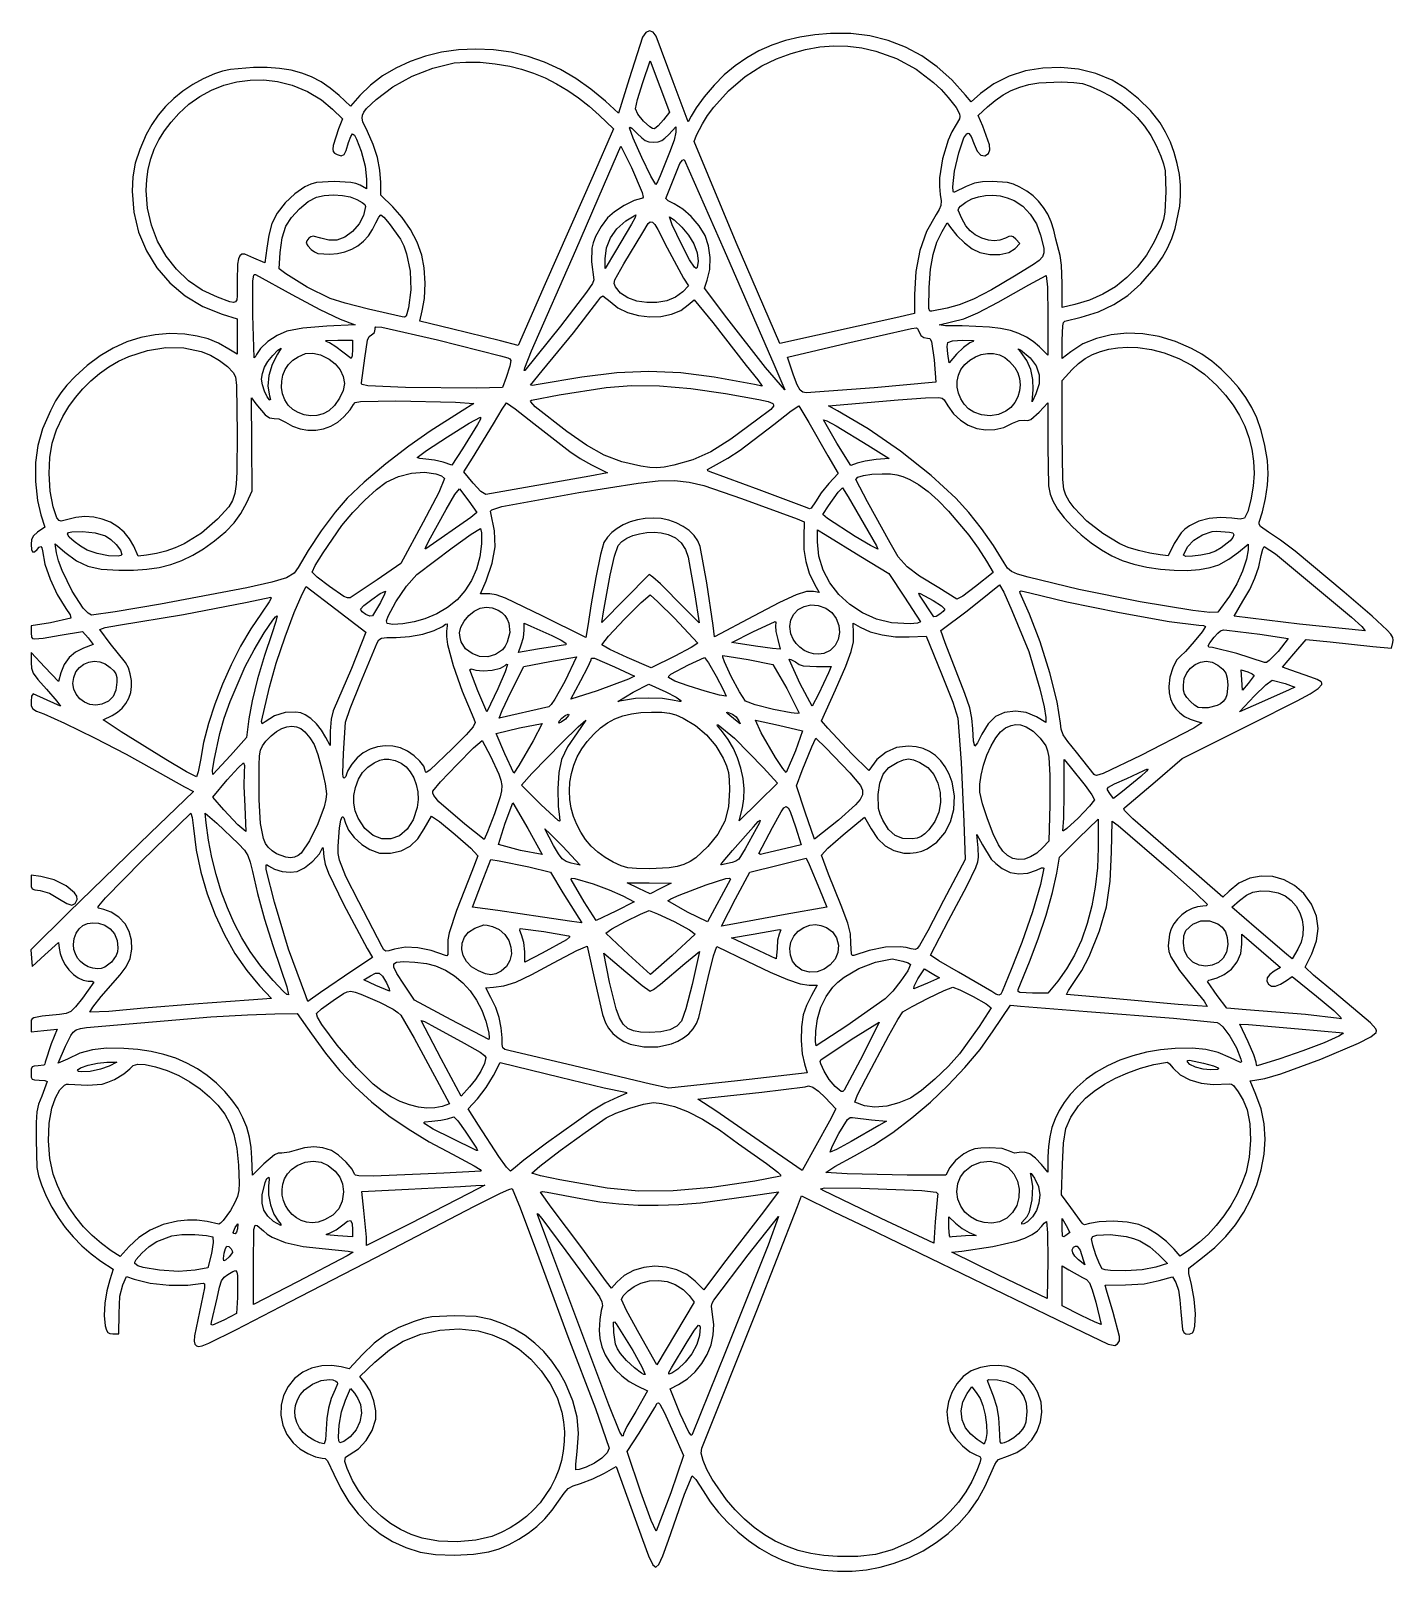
# Model space of a CAD drawing. Extents: x 0 to 238, y 7 to 276.
import ezdxf

# ---------------------------------------------------------------- set-up
doc = ezdxf.new("R2010")
doc.units = 0

msp = doc.modelspace()

# ---------------------------------------------------------------- linework, layer by layer
at = {"layer": 'Layer 1'}
for p, q in [((106.715, 274.391), (104.38667, 267.15905)), ((106.715052, 274.391029), (106.715, 274.391)), ((107.263511, 275.217302), (106.715052, 274.391029)), ((107.901268, 275.52433), (107.263511, 275.217302)), ((108.545639, 275.308805), (107.901268, 275.52433)), ((109.113942, 274.567418), (108.545639, 275.308805)), ((112.042002, 266.629918), (109.113942, 274.567418)), ((134.133605, 274.437341), (131.63674, 273.833484)), ((136.761109, 274.846067), (134.133605, 274.437341)), ((139.523387, 275.061316), (136.761109, 274.846067)), ((143.037743, 275.033087), (139.523387, 275.061316)), ((146.385492, 274.630298), (143.037743, 275.033087)), ((149.568699, 273.852124), (146.385492, 274.630298)), ((71.65931, 271.79147), (68.842938, 271.117058)), ((74.59061, 272.204606), (71.65931, 271.79147)), ((77.61079, 272.34489), (74.59061, 272.204606)), ((80.732603, 272.201229), (77.61079, 272.34489)), ((83.773388, 271.771074), (80.732603, 272.201229)), ((86.731491, 271.055665), (83.773388, 271.771074)), ((127.01839, 272.033766), (124.888634, 270.834596)), ((129.266381, 273.032844), (127.01839, 272.033766)), ((131.63674, 273.833484), (129.266381, 273.032844)), ((130.110051, 270.624233), (132.646952, 271.575356)), ((132.646952, 271.575356), (135.148299, 272.271817)), ((135.148299, 272.271817), (137.622775, 272.71527)), ((137.622775, 272.71527), (140.079063, 272.907369)), ((140.079063, 272.907369), (142.525843, 272.849767)), ((142.525843, 272.849767), (144.9718, 272.544117)), ((144.9718, 272.544117), (147.425614, 271.992074)), ((147.4256, 271.99211), (151.031104, 270.665336)), ((147.425614, 271.992074), (147.4256, 271.99211)), ((152.589433, 272.697741), (149.568699, 273.852124)), ((155.449761, 271.166324), (152.589433, 272.697741)), ((38.80517, 269.09934), (34.783501, 268.79066)), ((41.192903, 269.104299), (38.80517, 269.09934)), ((43.374757, 268.953816), (41.192903, 269.104299)), ((45.379668, 268.637969), (43.374757, 268.953816)), ((63.659158, 269.030707), (61.343843, 267.64192)), ((66.167539, 270.192945), (63.659158, 269.030707)), ((68.842938, 271.117058), (66.167539, 270.192945)), ((66.511571, 267.617681), (70.11596, 269.022177)), ((70.11596, 269.022177), (73.836096, 269.910737)), ((73.836096, 269.910737), (75.892681, 270.07059)), ((75.892681, 270.07059), (78.356064, 270.02539)), ((78.356064, 270.02539), (80.98481, 269.781752)), ((80.98481, 269.781752), (83.537486, 269.346292)), ((83.537486, 269.346292), (83.5375, 269.34628)), ((83.5375, 269.34628), (85.602353, 268.833305)), ((85.602353, 268.833305), (87.66059, 268.146283)), ((89.605259, 270.056243), (86.731491, 271.055665)), ((92.393037, 268.774046), (89.605259, 270.056243)), ((106.75027, 266.48878), (108.02027, 270.29878)), ((108.02027, 270.29878), (109.74888, 265.8185)), ((122.872978, 269.433681), (120.967287, 267.829366)), ((124.888634, 270.834596), (122.872978, 269.433681)), ((124.624005, 267.542127), (127.528914, 269.416794)), ((127.528914, 269.416794), (130.110051, 270.624233)), ((151.031104, 270.665336), (154.44148, 268.812701)), ((154.44148, 268.812701), (157.501291, 266.530115)), ((158.151751, 269.257048), (155.449761, 271.166324)), ((160.697471, 266.969087), (158.151751, 269.257048)), ((176.573875, 269.028835), (173.548945, 268.514138)), ((179.674877, 269.133428), (176.573875, 269.028835)), ((182.775054, 268.820475), (179.674877, 269.133428)), ((185.797509, 268.082535), (182.775054, 268.820475)), ((28.224034, 266.148685), (26.510305, 265.007463)), ((30.066747, 267.150175), (28.224034, 266.148685)), ((32.03183, 268.00573), (30.066747, 267.150175)), ((33.407666, 268.484184), (32.03183, 268.00573)), ((34.783501, 268.79066), (33.407666, 268.484184)), ((33.659087, 266.012532), (35.896674, 266.593789)), ((35.896674, 266.593789), (38.214871, 266.905502)), ((38.214871, 266.905502), (40.600035, 266.942708)), ((40.600035, 266.942708), (43.038522, 266.700448)), ((43.038522, 266.700448), (43.0386, 266.70045)), ((43.0386, 266.70045), (45.56978, 266.039543)), ((47.236577, 268.146836), (45.379668, 268.637969)), ((48.974423, 267.470495), (47.236577, 268.146836)), ((50.622145, 266.599023), (48.974423, 267.470495)), ((52.208681, 265.522499), (50.622145, 266.599023)), ((61.343843, 267.64192), (59.247638, 266.038159)), ((63.165145, 265.763392), (66.511571, 267.617681)), ((87.66059, 268.146283), (89.698983, 267.29307)), ((89.698983, 267.29307), (91.704302, 266.28152)), ((91.704302, 266.28152), (93.663322, 265.119488)), ((95.09317, 267.210317), (92.393037, 268.774046)), ((97.704006, 265.366295), (95.09317, 267.210317)), ((104.38667, 267.15905), (102.51695, 261.12655)), ((105.850687, 263.56513), (106.75027, 266.48878)), ((114.652562, 259.644918), (112.042002, 266.629918)), ((120.967287, 267.829366), (119.185756, 266.03516)), ((121.725711, 265.029144), (124.624005, 267.542127)), ((157.501291, 266.530115), (158.851161, 265.257563)), ((163.088987, 264.301616), (160.697471, 266.969087)), ((168.034885, 266.284197), (165.699548, 264.583836)), ((170.676983, 267.596778), (168.034885, 266.284197)), ((173.548945, 268.514138), (170.676983, 267.596778)), ((172.552574, 265.708295), (174.139521, 266.148785)), ((174.139521, 266.148785), (175.848838, 266.437553)), ((175.848838, 266.437553), (179.740411, 266.594649)), ((179.740411, 266.594649), (181.986065, 266.521337)), ((181.986065, 266.521337), (183.497497, 266.325655)), ((183.497497, 266.325655), (184.850179, 265.885233)), ((188.665348, 266.912166), (185.797509, 268.082535)), ((190.934151, 265.525859), (188.665348, 266.912166)), ((24.932175, 263.732711), (23.496258, 262.33063)), ((26.510305, 265.007463), (24.932175, 263.732711)), ((27.566428, 262.701103), (29.48032, 264.061228)), ((29.48032, 264.061228), (31.515754, 265.166691)), ((31.515754, 265.166691), (33.659087, 266.012532)), ((45.56978, 266.039543), (48.233254, 264.905693)), ((48.233254, 264.905693), (50.69829, 263.460956)), ((50.69829, 263.460956), (52.63416, 261.86739)), ((53.76297, 264.231), (52.208681, 265.522499)), ((55.73853, 262.39655), (53.76297, 264.231)), ((57.39659, 264.231), (55.73853, 262.39655)), ((59.247638, 266.038159), (57.39659, 264.231)), ((58.543199, 261.940163), (60.218896, 263.525457)), ((60.218896, 263.525457), (63.165145, 265.763392)), ((93.663322, 265.119488), (95.562813, 263.814829)), ((95.562813, 263.814829), (97.389549, 262.375398)), ((100.22389, 263.24322), (97.704006, 265.366295)), ((105.48027, 261.93794), (105.850687, 263.56513)), ((109.74888, 265.8185), (111.44221, 261.30294)), ((117.457144, 264.006136), (116.046033, 262.08956)), ((119.185756, 266.03516), (117.457144, 264.006136)), ((119.144919, 262.178811), (121.725711, 265.029144)), ((158.851161, 265.257563), (160.0551, 263.91349)), ((160.0551, 263.91349), (161.41605, 262.167239)), ((164.041488, 263.102166), (163.088987, 264.301616)), ((165.699548, 264.583836), (164.041488, 263.102166)), ((168.261364, 263.389675), (169.639953, 264.337422)), ((169.639953, 264.337422), (171.061537, 265.107402)), ((171.061537, 265.107402), (172.552574, 265.708295)), ((184.850179, 265.885233), (186.619581, 265.077699)), ((186.619581, 265.077699), (186.6196, 265.07767)), ((186.6196, 265.07767), (188.421386, 264.106153)), ((188.421386, 264.106153), (190.093361, 262.994076)), ((193.242642, 263.679836), (190.934151, 265.525859)), ((195.352695, 261.589074), (193.242642, 263.679836)), ((22.209168, 260.807422), (21.077521, 259.169288)), ((23.496258, 262.33063), (22.209168, 260.807422)), ((24.439655, 259.603631), (25.787722, 261.091278)), ((25.787722, 261.091278), (27.566428, 262.701103)), ((52.63416, 261.86739), (54.32749, 260.17406)), ((57.774251, 260.273287), (57.820002, 260.817888)), ((57.820002, 260.817888), (58.070806, 261.352567)), ((58.070806, 261.352567), (58.543199, 261.940163)), ((97.389549, 262.375398), (99.1303, 260.80905)), ((99.1303, 260.80905), (101.63502, 258.41016)), ((102.51695, 261.12655), (100.22389, 263.24322)), ((105.909115, 260.970558), (105.48027, 261.93794)), ((106.9002, 259.755128), (105.909115, 260.970558)), ((111.44221, 261.30294), (110.3486, 259.96238)), ((116.046033, 262.08956), (115.217007, 260.632696)), ((118.070738, 260.72119), (119.144919, 262.178811)), ((161.41605, 262.167239), (162.026246, 261.02953)), ((162.026246, 261.02953), (162.083917, 260.577258)), ((165.276531, 260.773809), (166.899311, 262.255479)), ((166.08792, 258.868809), (165.276531, 260.773809)), ((166.899311, 262.255479), (168.261364, 263.389675)), ((190.093361, 262.994076), (191.631392, 261.7464)), ((191.631392, 261.7464), (193.031344, 260.368086)), ((197.026188, 259.468546), (195.352695, 261.589074)), ((21.077521, 259.169288), (20.10793, 257.42243)), ((22.3008, 256.494379), (23.278037, 258.073398)), ((23.278037, 258.073398), (24.439655, 259.603631)), ((53.657212, 258.41017), (52.739989, 255.51739)), ((54.32749, 260.17406), (53.657212, 258.41017)), ((57.917015, 259.655925), (57.774251, 260.273287)), ((58.701946, 257.951567), (57.917015, 259.655925)), ((101.63502, 258.41016), (98.07196, 250.29627)), ((104.422338, 258.621837), (104.528171, 258.700109)), ((105.094269, 256.805031), (104.422338, 258.621837)), ((104.528171, 258.700109), (104.819213, 258.533642)), ((104.819213, 258.533642), (105.798168, 257.598777)), ((108.010347, 258.757979), (106.9002, 259.755128)), ((108.471576, 258.486988), (108.010347, 258.757979)), ((108.79638, 258.44544), (108.471576, 258.486988)), ((109.453426, 258.965792), (108.79638, 258.44544)), ((110.3486, 259.96239), (109.453426, 258.965792)), ((110.3486, 259.96238), (110.3486, 259.96239)), ((111.30151, 257.45767), (112.53623, 258.76295)), ((112.53623, 258.76295), (112.53623, 257.845727)), ((115.217007, 260.632696), (114.652562, 259.644918)), ((116.147407, 257.307717), (117.192514, 259.292094)), ((117.192514, 259.292094), (118.070738, 260.72119)), ((161.43093, 259.15099), (160.688994, 257.887121)), ((161.994826, 260.143176), (161.43093, 259.15099)), ((162.083917, 260.577258), (161.994826, 260.143176)), ((167.243267, 255.605609), (166.08792, 258.868809)), ((193.031344, 260.368086), (194.289084, 258.864095)), ((194.289084, 258.864095), (195.40048, 257.239389)), ((197.990747, 257.83111), (197.026188, 259.468546)), ((20.10793, 257.42243), (18.963054, 254.822347)), ((21.505877, 254.860373), (22.3008, 256.494379)), ((52.739989, 255.51739), (52.646834, 254.892309)), ((55.013202, 254.66411), (55.421105, 256.04656)), ((55.421105, 256.04656), (55.782702, 257.091666)), ((55.782702, 257.091666), (56.091383, 257.52823)), ((56.091383, 257.52823), (56.420321, 257.290036)), ((56.420321, 257.290036), (56.804657, 256.641324)), ((56.804657, 256.641324), (57.61715, 254.507569)), ((59.72059, 255.664572), (58.701946, 257.951567)), ((60.448193, 253.413956), (59.72059, 255.664572)), ((100.823998, 250.54319), (102.940668, 255.41153)), ((102.940668, 255.41153), (104.810388, 251.67208)), ((106.59633, 253.427182), (105.094269, 256.805031)), ((105.798168, 257.598777), (106.566564, 256.831485)), ((106.566564, 256.831485), (107.182822, 256.381692)), ((107.182822, 256.381692), (107.812308, 256.170024)), ((107.812308, 256.170024), (108.620388, 256.117107)), ((108.620388, 256.117107), (108.6204, 256.11711)), ((108.6204, 256.11711), (109.431238, 256.167822)), ((109.431238, 256.167822), (110.053561, 256.364055)), ((110.053561, 256.364055), (110.629581, 256.771956)), ((110.629581, 256.771956), (111.30151, 257.45767)), ((112.21432, 256.412566), (111.44262, 254.317947)), ((112.53623, 257.845727), (112.21432, 256.412566)), ((115.710844, 256.222924), (116.147407, 257.307717)), ((123.030994, 238.60167), (115.710844, 256.222924)), ((160.033047, 256.435151), (159.032039, 253.193455)), ((160.688994, 257.887121), (160.033047, 256.435151)), ((161.883249, 254.254024), (162.807088, 256.822689)), ((162.807088, 256.822689), (163.276173, 257.535413)), ((163.276173, 257.535413), (163.479917, 257.662951)), ((163.479917, 257.662951), (163.675805, 257.629672)), ((163.675805, 257.629672), (164.082051, 257.055857)), ((164.082051, 257.055857), (164.570978, 255.764359)), ((164.570978, 255.764359), (165.121091, 254.548376)), ((167.308311, 254.73138), (167.243267, 255.605609)), ((195.40048, 257.239389), (196.361396, 255.498926)), ((196.361396, 255.498926), (197.1677, 253.64767)), ((198.815987, 256.085766), (197.990747, 257.83111)), ((199.494878, 254.260216), (198.815987, 256.085766)), ((18.963054, 254.822347), (18.198516, 252.417394)), ((20.454707, 251.402601), (20.891202, 253.165181)), ((20.891202, 253.165181), (21.505877, 254.860373)), ((52.646834, 254.892309), (52.709121, 254.485511)), ((52.709121, 254.485511), (52.963231, 254.197778)), ((52.963231, 254.197778), (53.445545, 253.92989)), ((53.445545, 253.92989), (54.131256, 253.724838)), ((54.131256, 253.724838), (54.61853, 253.92989)), ((54.61853, 253.92989), (55.013202, 254.66411)), ((57.61715, 254.507569), (58.284122, 251.917406)), ((60.884755, 251.209643), (60.448193, 253.413956)), ((108.157923, 250.168396), (106.59633, 253.427182)), ((111.44262, 254.317947), (109.78456, 250.225727)), ((113.241713, 252.342413), (113.665047, 252.946545)), ((113.665047, 252.946545), (113.982547, 253.047969)), ((113.982547, 253.047969), (120.967547, 237.243469)), ((159.032039, 253.193455), (158.533739, 249.879002)), ((161.157848, 251.010671), (161.883249, 254.254024)), ((165.121091, 254.548376), (165.770422, 253.841717)), ((165.770422, 253.841717), (166.446211, 253.690683)), ((166.446211, 253.690683), (167.075698, 254.141579)), ((167.075698, 254.141579), (167.308311, 254.73138)), ((197.1677, 253.64767), (197.618043, 252.325854)), ((200.020394, 252.382158), (199.494878, 254.260216)), ((17.771323, 250.045514), (17.63848, 247.54465)), ((18.198516, 252.417394), (17.771323, 250.045514)), ((20.194326, 249.566433), (20.454707, 251.402601)), ((58.284122, 251.917406), (58.560833, 249.66128)), ((61.030276, 249.061557), (60.884755, 251.209643)), ((98.07196, 250.29627), (89.7464, 231.38737)), ((95.073718, 237.24349), (100.823998, 250.54319)), ((104.810388, 251.67208), (104.8104, 251.67211)), ((104.8104, 251.67211), (106.675711, 247.302075)), ((109.008448, 248.708777), (108.157923, 250.168396)), ((109.78456, 250.225727), (109.317129, 249.149752)), ((110.772263, 246.239353), (113.241713, 252.342413)), ((160.842552, 248.309715), (161.157848, 251.010671)), ((197.618043, 252.325854), (197.886485, 251.06357)), ((197.886485, 251.06357), (198.049645, 247.47405)), ((200.385506, 250.479292), (200.020394, 252.382158)), ((200.583186, 248.579318), (200.385506, 250.479292)), ((17.63848, 247.54465), (17.926766, 243.875277)), ((20.107992, 247.650478), (20.194326, 249.566433)), ((20.347916, 244.552374), (20.107992, 247.650478)), ((47.765823, 248.285449), (46.009652, 247.094273)), ((48.823605, 248.791465), (47.765823, 248.285449)), ((49.825163, 249.0792), (48.823605, 248.791465)), ((52.916383, 249.23795), (49.825163, 249.0792)), ((55.782707, 249.0792), (52.916383, 249.23795)), ((56.706544, 248.890684), (55.782707, 249.0792)), ((57.431943, 248.60295), (56.706544, 248.890684)), ((58.560833, 247.96795), (57.431943, 248.60295)), ((58.560833, 249.66128), (58.560833, 247.96795)), ((61.030276, 246.839057), (61.030276, 249.061557)), ((106.675711, 247.302075), (106.809656, 246.468085)), ((109.317129, 249.149752), (109.008448, 248.708777)), ((158.533739, 249.879002), (158.506177, 248.336084)), ((158.506177, 248.336084), (158.64398, 246.94489)), ((160.904839, 247.542974), (160.842552, 248.309715)), ((161.002542, 247.372098), (160.904839, 247.542974)), ((161.149028, 247.368239), (161.002542, 247.372098)), ((163.181913, 248.374757), (161.149028, 247.368239)), ((164.659172, 248.938098), (163.181913, 248.374757)), ((166.030596, 249.18394), (164.659172, 248.938098)), ((167.745978, 249.237959), (166.030596, 249.18394)), ((170.427093, 249.06157), (167.745978, 249.237959)), ((171.446843, 248.761709), (170.427093, 249.06157)), ((172.579038, 248.250181), (171.446843, 248.761709)), ((173.779241, 247.561095), (172.579038, 248.250181)), ((174.864929, 246.739302), (173.779241, 247.561095)), ((198.049645, 247.47405), (197.882075, 243.862485)), ((200.606406, 246.709937), (200.583186, 248.579318)), ((44.352697, 245.502913), (42.973555, 243.706501)), ((46.009652, 247.094273), (44.352697, 245.502913)), ((46.840158, 244.47541), (48.389075, 245.742103)), ((48.389075, 245.742103), (49.812317, 246.48624)), ((49.812317, 246.48624), (51.184292, 246.784999)), ((51.184292, 246.784999), (52.771242, 246.891935)), ((52.771242, 246.891935), (54.351577, 246.813662)), ((54.351577, 246.813662), (55.703707, 246.556796)), ((55.7037, 246.55685), (56.863459, 246.102648)), ((55.703707, 246.556796), (55.7037, 246.55685)), ((56.863459, 246.102648), (57.78509, 245.569072)), ((57.78509, 245.569072), (58.22496, 245.211333)), ((58.393632, 244.850287), (57.996757, 243.311292)), ((58.22496, 245.211333), (58.393632, 244.850287)), ((63.111666, 244.792947), (61.030276, 246.839057)), ((64.759251, 242.955195), (63.111666, 244.792947)), ((103.527165, 245.026655), (101.805719, 243.932492)), ((105.255226, 245.889308), (103.527165, 245.026655)), ((106.50373, 246.23933), (105.255226, 245.889308)), ((106.707336, 246.291902), (106.50373, 246.23933)), ((106.809656, 246.468085), (106.707336, 246.291902)), ((111.204416, 245.873346), (110.772263, 246.239353)), ((112.218653, 245.32213), (111.204416, 245.873346)), ((113.721818, 244.422545), (112.218653, 245.32213)), ((158.767452, 245.057528), (158.495152, 244.365203)), ((158.64398, 246.94489), (158.801628, 245.829228)), ((158.801628, 245.829228), (158.767452, 245.057528)), ((161.892902, 244.602248), (162.207095, 244.93408)), ((162.207095, 244.93408), (163.138375, 245.636328)), ((163.138375, 245.636328), (164.193677, 246.179827)), ((164.193677, 246.179827), (165.344891, 246.561267)), ((165.344891, 246.561267), (166.563904, 246.777344)), ((166.563904, 246.777344), (167.822604, 246.824748)), ((167.822604, 246.824748), (169.092881, 246.700173)), ((169.092881, 246.700173), (170.346622, 246.400312)), ((170.346622, 246.400312), (171.555715, 245.921858)), ((171.555715, 245.921858), (171.5557, 245.92185)), ((171.5557, 245.92185), (173.066583, 244.92911)), ((173.066583, 244.92911), (174.382335, 243.536189)), ((175.834035, 245.787698), (174.864929, 246.739302)), ((176.684492, 244.709176), (175.834035, 245.787698)), ((177.414233, 243.50663), (176.684492, 244.709176)), ((199.642812, 241.006712), (200.448138, 244.898846)), ((200.448138, 244.898846), (200.606406, 246.709937)), ((17.926766, 243.875277), (18.76737, 240.38822)), ((21.021922, 241.584905), (20.347916, 244.552374)), ((42.973555, 243.706501), (42.050823, 241.900169)), ((44.450087, 241.40624), (45.436763, 242.944133)), ((45.436763, 242.944133), (46.840158, 244.47541)), ((57.996757, 243.311292), (57.244348, 241.835139)), ((59.605412, 240.823796), (60.183983, 242.041295)), ((60.183983, 242.041295), (60.673462, 243.007023)), ((60.673462, 243.007023), (61.03065, 243.417125)), ((61.03065, 243.417125), (61.580213, 242.983869)), ((61.580213, 242.983869), (62.516729, 241.908998)), ((66.211704, 240.859472), (64.759251, 242.955195)), ((100.57706, 242.88794), (99.470219, 241.353356)), ((101.805719, 243.932492), (100.57706, 242.88794)), ((102.242537, 240.995087), (103.82232, 242.39407)), ((103.82232, 242.39407), (105.51565, 243.41713)), ((105.440685, 242.93206), (104.810094, 241.75907)), ((105.51565, 243.41713), (105.440685, 242.93206)), ((107.700122, 241.878137), (108.060685, 242.192882)), ((108.060685, 242.192882), (108.421662, 242.147132)), ((108.421662, 242.147132), (108.840516, 241.704507)), ((111.909749, 241.662061), (111.44232, 243.064351)), ((111.44232, 243.064351), (112.209613, 242.535184)), ((112.209613, 242.535184), (113.55899, 241.265181)), ((115.221674, 243.099626), (113.721818, 244.422545)), ((116.569395, 241.512125), (115.221674, 243.099626)), ((157.938424, 243.48767), (156.262178, 240.480789)), ((158.495152, 244.365203), (157.938424, 243.48767)), ((158.996809, 240.524355), (159.878754, 242.041305)), ((159.878754, 242.041305), (160.443199, 241.229916)), ((161.81022, 244.237344), (161.892902, 244.602248)), ((162.418762, 242.74686), (161.81022, 244.237344)), ((163.133138, 241.503317), (162.418762, 242.74686)), ((174.382335, 243.536189), (175.440117, 241.819154)), ((178.021191, 242.182955), (177.414233, 243.50663)), ((178.503298, 240.741044), (178.021191, 242.182955)), ((197.60316, 242.587523), (197.132422, 241.22988)), ((197.882075, 243.862485), (197.60316, 242.587523)), ((18.76737, 240.38822), (20.123912, 237.133501)), ((22.10107, 238.792719), (21.021922, 241.584905)), ((41.499607, 239.880513), (41.1336, 237.596279)), ((42.050823, 241.900169), (41.499607, 239.880513)), ((43.462309, 236.8554), (43.810677, 239.421861)), ((43.810677, 239.421861), (44.450087, 241.40624)), ((48.507027, 239.324902), (48.121176, 238.8481)), ((48.846575, 239.582871), (48.507027, 239.324902)), ((49.212581, 239.66886), (48.846575, 239.582871)), ((50.553137, 239.324902), (49.212581, 239.66886)), ((51.973072, 239.007402), (50.553137, 239.324902)), ((54.747342, 239.531057), (53.340087, 239.007402)), ((56.104986, 240.524348), (54.747342, 239.531057)), ((57.244348, 241.835139), (56.104986, 240.524348)), ((58.026592, 238.805519), (58.882561, 239.742724)), ((58.882561, 239.742724), (59.605412, 240.823796)), ((62.516729, 241.908998), (64.4526, 239.183785)), ((67.392958, 238.631457), (66.211704, 240.859472)), ((98.49567, 239.6071), (98.072888, 238.550971)), ((99.470219, 241.353356), (98.49567, 239.6071)), ((100.419118, 237.641495), (101.105931, 239.404281)), ((101.105931, 239.404281), (102.242537, 240.995087)), ((104.8101, 241.75907), (101.98788, 237.06712)), ((103.434267, 234.844626), (106.750377, 240.312686)), ((104.810094, 241.75907), (104.8101, 241.75907)), ((106.750377, 240.312686), (107.700122, 241.878137)), ((108.840516, 241.704507), (109.374712, 240.828626)), ((109.374712, 240.828626), (111.018987, 237.631576)), ((113.48843, 238.301851), (111.909749, 241.662061)), ((113.55899, 241.265181), (114.749615, 239.852967)), ((113.55899, 241.265181), (113.55899, 241.265181)), ((114.749615, 239.852967), (115.649199, 238.328306)), ((117.616153, 239.81879), (116.569395, 241.512125)), ((118.242334, 238.029543), (117.616153, 239.81879)), ((156.262178, 240.480789), (155.085334, 237.186173)), ((158.0636, 238.615494), (158.996809, 240.524355)), ((160.443199, 241.229916), (161.559962, 239.777465)), ((161.559962, 239.777465), (162.868547, 238.500299)), ((163.873971, 240.603733), (163.133138, 241.503317)), ((164.760324, 239.929045), (163.873971, 240.603733)), ((165.911262, 239.36019), (164.760324, 239.929045)), ((167.057239, 238.983159), (165.911262, 239.36019)), ((170.038762, 239.36019), (169.071379, 238.983159)), ((170.637384, 239.634695), (170.038762, 239.36019)), ((171.044181, 239.704148), (170.637384, 239.634695)), ((171.398062, 239.548706), (171.044181, 239.704148)), ((171.837932, 239.148523), (171.398062, 239.548706)), ((175.440117, 241.819154), (176.17709, 239.85407)), ((176.17709, 239.85407), (176.755866, 237.569279)), ((178.858488, 239.183791), (178.503298, 240.741044)), ((197.132422, 241.22988), (196.004911, 238.691672)), ((198.318239, 237.60075), (199.052252, 239.256396)), ((199.052252, 239.256396), (199.642812, 241.006712)), ((20.123912, 237.133501), (21.960011, 234.161142)), ((23.556422, 236.220467), (22.10107, 238.792719)), ((36.782306, 236.541113), (36.424016, 236.282179)), ((37.292732, 236.534637), (36.782306, 236.541113)), ((41.1336, 237.596279), (40.780822, 235.056279)), ((43.28592, 233.9979), (43.462309, 236.8554)), ((48.121176, 238.8481), (48.039596, 238.447366)), ((48.039596, 238.447366), (48.288746, 238.00033)), ((48.288746, 238.00033), (48.895083, 237.384622)), ((48.895083, 237.384622), (49.44685, 236.939791)), ((49.44685, 236.939791), (50.05484, 236.683476)), ((50.05484, 236.683476), (52.140643, 236.537955)), ((53.340087, 239.007402), (51.973072, 239.007402)), ((52.140643, 236.537955), (53.494773, 236.644202)), ((53.494773, 236.644202), (54.771595, 236.931523)), ((54.771595, 236.931523), (55.959947, 237.392477)), ((55.959947, 237.392477), (57.048667, 238.019623)), ((57.048667, 238.019623), (58.026592, 238.805519)), ((64.4526, 239.183785), (65.058799, 237.991229)), ((65.058799, 237.991229), (65.551724, 236.634962)), ((65.551724, 236.634962), (66.181211, 233.583428)), ((68.226946, 236.396827), (67.392958, 238.631457)), ((87.343473, 219.6575), (95.073718, 237.24349)), ((97.838621, 237.613904), (97.790114, 235.19737)), ((98.072888, 238.550971), (97.838621, 237.613904)), ((100.18871, 235.72657), (100.419118, 237.641495)), ((101.98788, 237.06712), (100.18871, 234.06851)), ((111.018987, 237.631576), (111.01899, 237.631571)), ((111.01899, 237.631571), (113.84121, 232.375181)), ((114.908363, 235.586559), (113.48843, 238.301851)), ((115.649199, 238.328306), (116.218053, 236.790415)), ((116.218053, 236.790415), (116.41649, 235.338511)), ((118.524556, 235.982328), (118.242334, 238.029543)), ((120.967547, 237.243469), (120.9676, 237.24351)), ((120.9676, 237.24351), (129.61066, 217.34681)), ((130.668644, 220.980424), (123.030994, 238.60167)), ((155.085334, 237.186173), (154.391355, 233.54098)), ((157.404898, 236.471818), (158.0636, 238.615494)), ((162.868547, 238.500299), (164.243277, 237.494328)), ((164.243277, 237.494328), (165.558479, 236.855466)), ((165.558479, 236.855466), (167.34166, 236.474576)), ((168.094075, 238.857482), (167.057239, 238.983159)), ((169.071379, 238.983159), (168.094075, 238.857482)), ((169.081849, 236.480639), (170.603758, 236.850505)), ((170.603758, 236.850505), (171.732099, 237.561022)), ((171.732099, 237.561022), (172.578766, 238.407689)), ((172.578766, 238.407689), (171.837932, 239.148523)), ((176.758759, 236.778905), (176.494589, 236.101393)), ((176.755866, 237.569279), (176.758759, 236.778905)), ((179.599322, 236.291011), (178.858488, 239.183791)), ((196.004911, 238.691672), (194.640928, 236.375881)), ((197.427129, 236.012904), (198.318239, 237.60075)), ((21.960011, 234.161142), (24.239288, 231.521166)), ((25.359039, 233.912797), (23.556422, 236.220467)), ((27.479982, 231.914359), (25.359039, 233.912797)), ((36.058008, 234.825869), (35.983042, 231.881278)), ((36.191402, 235.722282), (36.058008, 234.825869)), ((36.424016, 236.282179), (36.191402, 235.722282)), ((38.875822, 235.867668), (37.292732, 236.534637)), ((40.780822, 235.056279), (38.875822, 235.867668)), ((44.48537, 233.115955), (43.28592, 233.9979)), ((68.629334, 234.166057), (68.226946, 236.396827)), ((68.773752, 231.462346), (68.629334, 234.166057)), ((97.790114, 235.19737), (98.213448, 232.09292)), ((100.18871, 234.06851), (100.18871, 235.72657)), ((101.851176, 232.084139), (103.434267, 234.844626)), ((115.799128, 234.253719), (114.908363, 235.586559)), ((116.079146, 234.074711), (115.799128, 234.253719)), ((116.266559, 234.204109), (116.079146, 234.074711)), ((116.41649, 235.338511), (116.266559, 234.204109)), ((118.004209, 231.98712), (118.449591, 233.895426)), ((118.449591, 233.895426), (118.524556, 235.982328)), ((156.739029, 230.752405), (156.977705, 233.911422)), ((156.977705, 233.911422), (157.404898, 236.471818)), ((167.34166, 236.474576), (169.081849, 236.480639)), ((174.936852, 234.719497), (171.62625, 232.69268)), ((175.906303, 235.445378), (174.936852, 234.719497)), ((176.494589, 236.101393), (175.906303, 235.445378)), ((179.824218, 234.615312), (179.599322, 236.291011)), ((179.916822, 231.457951), (179.824218, 234.615312)), ((193.052048, 234.293257), (191.249846, 232.454545)), ((194.640928, 236.375881), (193.052048, 234.293257)), ((193.674798, 231.387446), (196.365281, 234.465986)), ((196.365281, 234.465986), (197.427129, 236.012904)), ((24.239288, 231.521166), (26.925362, 229.263594)), ((29.890313, 230.269803), (27.479982, 231.914359)), ((35.983042, 231.881278), (35.984144, 229.301591)), ((38.734747, 231.907749), (38.883575, 232.86907)), ((38.734747, 225.884066), (38.734747, 231.907749)), ((38.883575, 232.86907), (39.003878, 233.016522)), ((39.003878, 233.016522), (39.158081, 233.010186)), ((39.158081, 233.010186), (45.508081, 229.482406)), ((48.202767, 230.805262), (44.48537, 233.115955)), ((66.181211, 233.583428), (66.307991, 230.333447)), ((68.653587, 228.791707), (68.773752, 231.462346)), ((89.7464, 231.38737), (84.9839, 220.59237)), ((97.973669, 231.425397), (96.956676, 229.901286)), ((98.213448, 232.09292), (97.973669, 231.425397)), ((101.76243, 231.4315), (101.851176, 232.084139)), ((101.987877, 230.858236), (101.76243, 231.4315)), ((113.84121, 232.375181), (114.723155, 230.999351)), ((117.51032, 230.61129), (118.004209, 231.98712)), ((154.391355, 233.54098), (154.163704, 229.48237)), ((171.62625, 232.69268), (167.593006, 230.343951)), ((168.770419, 228.163332), (174.0957, 231.211005)), ((174.0957, 231.211005), (177.16487, 232.833785)), ((177.16487, 232.833785), (177.372127, 230.787674)), ((179.916822, 227.259891), (179.916822, 231.457951)), ((191.249846, 232.454545), (189.245897, 230.870494)), ((191.403763, 229.361725), (193.674798, 231.387446)), ((26.925362, 229.263594), (29.981853, 227.438448)), ((32.561092, 229.023778), (29.890313, 230.269803)), ((34.703118, 228.230029), (32.561092, 229.023778)), ((35.904907, 228.589697), (35.700819, 228.203571)), ((35.984144, 229.301591), (35.904907, 228.589697)), ((45.508081, 229.482406), (45.50809, 229.482401)), ((45.50809, 229.482401), (50.385244, 226.867432)), ((52.21121, 228.812065), (48.202767, 230.805262)), ((54.834995, 228.013902), (52.21121, 228.812065)), ((66.307991, 230.333447), (65.89899, 227.189285)), ((68.262224, 226.660157), (68.653587, 228.791707)), ((96.956676, 229.901286), (92.392608, 223.97903)), ((98.91864, 228.353545), (99.438988, 229.028233)), ((99.438988, 229.028233), (99.800585, 229.306046)), ((99.800585, 229.306046), (101.035305, 228.282986)), ((102.873195, 229.758285), (101.987877, 230.858236)), ((104.155802, 228.924571), (102.873195, 229.758285)), ((105.720358, 228.365363), (104.155802, 228.924571)), ((112.491215, 229.038948), (110.95229, 228.417452)), ((113.735377, 229.976291), (112.491215, 229.038948)), ((114.723155, 230.999351), (113.735377, 229.976291)), ((114.65259, 227.718506), (115.7462, 228.600451)), ((115.7462, 228.600451), (118.95648, 224.649341)), ((121.42616, 225.46073), (117.51032, 230.61129)), ((154.163704, 229.48237), (154.163704, 226.16626)), ((156.650834, 227.043827), (156.739029, 230.752405)), ((164.469269, 228.71952), (161.987147, 227.697016)), ((167.593006, 230.343951), (164.469269, 228.71952)), ((177.372127, 230.787674), (177.447092, 225.884055)), ((184.67906, 228.509364), (182.139322, 227.75378)), ((187.051777, 229.551851), (184.67906, 228.509364)), ((189.245897, 230.870494), (187.051777, 229.551851)), ((188.973989, 227.749418), (191.403763, 229.361725)), ((29.981853, 227.438448), (33.37238, 226.09575)), ((33.37238, 226.09575), (35.98294, 225.284361)), ((35.318137, 228.098564), (34.703118, 228.230029)), ((35.700819, 228.203571), (35.318137, 228.098564)), ((38.946414, 218.475726), (38.734747, 225.884066)), ((50.385244, 226.867432), (53.93948, 225.178511)), ((58.91399, 226.977615), (54.834995, 228.013902)), ((64.7701, 225.601785), (58.91399, 226.977615)), ((65.89899, 227.189285), (65.440379, 225.720846)), ((67.83889, 224.860987), (68.262224, 226.660157)), ((94.645621, 222.814889), (98.91864, 228.353545)), ((101.035305, 228.282986), (101.03539, 228.282951)), ((101.03539, 228.282951), (102.414874, 227.182174)), ((102.414874, 227.182174), (104.100695, 226.369131)), ((104.100695, 226.369131), (105.985778, 225.847129)), ((107.451519, 228.088928), (105.720358, 228.365363)), ((105.985778, 225.847129), (107.963053, 225.619477)), ((109.233944, 228.103535), (107.451519, 228.088928)), ((110.95229, 228.417452), (109.233944, 228.103535)), ((109.925444, 225.68948), (111.765879, 226.060448)), ((111.765879, 226.060448), (113.377286, 226.735687)), ((113.377286, 226.735687), (114.65259, 227.718506)), ((154.163704, 226.16626), (150.918144, 225.460704)), ((156.828326, 226.580254), (156.650834, 227.043827)), ((157.19764, 226.589625), (156.828326, 226.580254)), ((159.87875, 227.15407), (157.19764, 226.589625)), ((161.987147, 227.697016), (159.87875, 227.15407)), ((162.75005, 225.282678), (165.227762, 226.302979)), ((165.227762, 226.302979), (168.770419, 228.163332)), ((177.44709, 225.884061), (177.44709, 218.934331)), ((177.447092, 225.884055), (177.44709, 225.884061)), ((182.139322, 227.75378), (179.916822, 227.259891)), ((183.267798, 225.566606), (186.29287, 226.500915)), ((186.29287, 226.500915), (188.973989, 227.749418)), ((35.98294, 225.284361), (35.98294, 222.179911)), ((47.452771, 223.643927), (44.66142, 223.097121)), ((51.64642, 223.979066), (47.452771, 223.643927)), ((56.58531, 224.190733), (51.64642, 223.979066)), ((53.93948, 225.178511), (56.58531, 224.190733)), ((59.91478, 222.876632), (60.077939, 223.449896)), ((60.064365, 223.705247), (60.147944, 223.872127)), ((60.077939, 223.449896), (60.064365, 223.705247)), ((60.147944, 223.872127), (61.193601, 223.837952)), ((61.193601, 223.837952), (70.908239, 221.580176)), ((65.164771, 225.537291), (64.7701, 225.601785)), ((65.440379, 225.720846), (65.164771, 225.537291)), ((73.3775, 223.520427), (67.83889, 224.860987)), ((81.91473, 221.439037), (73.3775, 223.520427)), ((92.392608, 223.97903), (86.148438, 216.25319)), ((107.963053, 225.619477), (109.925444, 225.68948)), ((118.95648, 224.649341), (124.81259, 217.135171)), ((128.177493, 216.782368), (121.42616, 225.46073)), ((150.918144, 225.460704), (130.668644, 220.980424)), ((142.381032, 221.015722), (153.634632, 223.591002)), ((153.634632, 223.591002), (154.512167, 223.718884)), ((154.512167, 223.718884), (154.721079, 223.595963)), ((154.721079, 223.595963), (154.834082, 223.344057)), ((154.834082, 223.344057), (155.292693, 222.356279)), ((158.46765, 224.19072), (160.6196, 224.755165)), ((159.565675, 224.062838), (158.46765, 224.19072)), ((162.48932, 224.014331), (159.565675, 224.062838)), ((160.6196, 224.755165), (162.75005, 225.282678)), ((167.258977, 223.823611), (162.48932, 224.014331)), ((169.205799, 223.571567), (167.258977, 223.823611)), ((170.907467, 223.202942), (169.205799, 223.571567)), ((172.399124, 222.70864), (170.907467, 223.202942)), ((179.916407, 221.54494), (180.02665, 224.023207)), ((180.02665, 224.023207), (180.169415, 224.630645)), ((180.169415, 224.630645), (180.375018, 224.86105)), ((180.375018, 224.86105), (183.267798, 225.566606)), ((16.73889, 221.236226), (14.358881, 220.163285)), ((19.185049, 222.014819), (16.73889, 221.236226)), ((21.689915, 222.497408), (19.185049, 222.014819)), ((24.246043, 222.682341), (21.689915, 222.497408)), ((26.84599, 222.567964), (24.246043, 222.682341)), ((29.019983, 222.254873), (26.84599, 222.567964)), ((30.929395, 221.756574), (29.019983, 222.254873)), ((32.719744, 221.02015), (30.929395, 221.756574)), ((34.53655, 219.992684), (32.719744, 221.02015)), ((35.98294, 222.179911), (35.98294, 219.075461)), ((41.336486, 221.293542), (40.027901, 220.115593)), ((42.975801, 222.359043), (41.336486, 221.293542)), ((44.66142, 223.097121), (42.975801, 222.359043)), ((51.422422, 221.399509), (51.487741, 221.456697)), ((51.507585, 221.316689), (51.422422, 221.399509)), ((51.487741, 221.456697), (53.551493, 221.544892)), ((52.069823, 221.051003), (51.507585, 221.316689)), ((53.207529, 220.376317), (52.069823, 221.051003)), ((53.551493, 221.544892), (56.091493, 221.544892)), ((56.091493, 221.544892), (56.091493, 219.957392)), ((58.278771, 218.405168), (58.737382, 221.544892)), ((58.737382, 221.544892), (59.01299, 222.165561)), ((59.01299, 222.165561), (59.407661, 222.462118)), ((59.407661, 222.462118), (59.91478, 222.876632)), ((70.908239, 221.580176), (70.90819, 221.580171)), ((70.90819, 221.580171), (81.95019, 218.828501)), ((84.9839, 220.59237), (81.91473, 221.439037)), ((89.18197, 216.217945), (94.645621, 222.814889)), ((132.009332, 218.546272), (142.381032, 221.015722)), ((155.29269, 222.356283), (155.77776, 222.034373)), ((155.292693, 222.356279), (155.29269, 222.356283)), ((155.77776, 222.034373), (156.42158, 221.897672)), ((156.42158, 221.897672), (156.851528, 221.803965)), ((156.851528, 221.803965), (157.135956, 221.333228)), ((157.135956, 221.333228), (157.58575, 218.122952)), ((159.878382, 220.420406), (159.984215, 221.156833)), ((159.984215, 219.181273), (159.878382, 220.420406)), ((159.984215, 221.156833), (160.822062, 221.430236)), ((160.822062, 221.430236), (162.559495, 221.544889)), ((162.559495, 221.544889), (164.451266, 221.456695)), ((163.82949, 221.051003), (162.705009, 220.28812)), ((163.829495, 221.051), (163.82949, 221.051003)), ((164.400002, 221.316686), (163.829495, 221.051)), ((164.451266, 221.456695), (164.400002, 221.316686)), ((173.715909, 222.079566), (172.399124, 222.70864)), ((174.892961, 221.306624), (173.715909, 222.079566)), ((175.96542, 220.380721), (174.892961, 221.306624)), ((179.916407, 218.36994), (179.916407, 221.54494)), ((183.565305, 220.876527), (181.433357, 219.53411)), ((185.934556, 221.859689), (183.565305, 220.876527)), ((188.49398, 222.481529), (185.934556, 221.859689)), ((191.196447, 222.739981), (188.49398, 222.481529)), ((193.994828, 222.632977), (191.196447, 222.739981)), ((196.841992, 222.158449), (193.994828, 222.632977)), ((199.690812, 221.314331), (196.841992, 222.158449)), ((202.494157, 220.098555), (199.690812, 221.314331)), ((12.052465, 218.797648), (9.827087, 217.14097)), ((14.358881, 220.163285), (12.052465, 218.797648)), ((13.590597, 216.862204), (15.295242, 217.85225)), ((15.295242, 217.85225), (17.074304, 218.687264)), ((17.074304, 218.687264), (20.322067, 219.757726)), ((20.322067, 219.757726), (23.530145, 220.265947)), ((23.530145, 220.265947), (26.658853, 220.205313)), ((26.658853, 220.205313), (29.668504, 219.569209)), ((29.66849, 219.569333), (31.294025, 218.89685)), ((29.668504, 219.569209), (29.66849, 219.569333)), ((31.294025, 218.89685), (32.909639, 217.973014)), ((32.909639, 217.973014), (34.30697, 216.930114)), ((35.98294, 219.075461), (34.53655, 219.992684)), ((39.113984, 218.57274), (38.946414, 218.475726)), ((39.33447, 219.040171), (39.113984, 218.57274)), ((40.027901, 220.115593), (39.33447, 219.040171)), ((40.745435, 216.817663), (41.321455, 217.797172)), ((41.321455, 217.797172), (42.178595, 218.885822)), ((43.03849, 219.110721), (42.058981, 217.315412)), ((42.178595, 218.885822), (43.04235, 219.76942)), ((43.038492, 219.110713), (43.03849, 219.110721)), ((43.638215, 220.133773), (43.038492, 219.110713)), ((43.04235, 219.76942), (43.638215, 220.133773)), ((44.93897, 217.293912), (45.688831, 218.049904)), ((45.688831, 218.049904), (46.60199, 218.652106)), ((46.60199, 218.652106), (47.91168, 219.186234)), ((47.91168, 219.186234), (49.168451, 219.300335)), ((49.168451, 219.300335), (50.491367, 218.984489)), ((50.491367, 218.984489), (51.99949, 218.228772)), ((51.99949, 218.228776), (53.103024, 217.388722)), ((51.99949, 218.228772), (51.99949, 218.228776)), ((54.398153, 219.463503), (53.207529, 220.376317)), ((55.879823, 218.369893), (54.398153, 219.463503)), ((56.025344, 218.832914), (55.879823, 218.369893)), ((56.09149, 219.957393), (56.025344, 218.832914)), ((56.091493, 219.957392), (56.09149, 219.957393)), ((57.679048, 214.101278), (58.278771, 218.405168)), ((81.95019, 218.828501), (83.220192, 218.466352)), ((83.220192, 218.466352), (83.560017, 218.283418)), ((83.560017, 218.283418), (83.722901, 218.021522)), ((83.722901, 218.021522), (83.577381, 217.02768)), ((86.158911, 216.725031), (87.343473, 219.6575)), ((133.032392, 215.406552), (132.009332, 218.546272)), ((157.58575, 218.122952), (157.867972, 214.207112)), ((160.23116, 217.593773), (159.984215, 219.181273)), ((161.50116, 219.075443), (160.23116, 217.593773)), ((162.705009, 220.28812), (161.50116, 219.075443)), ((162.976118, 217.3086), (163.826575, 218.059563)), ((163.826575, 218.059563), (164.790307, 218.636066)), ((164.790307, 218.636066), (165.828039, 219.026947)), ((165.828039, 219.026947), (166.900497, 219.221043)), ((166.900497, 219.221043), (167.968408, 219.207193)), ((167.968408, 219.207193), (168.992497, 218.974236)), ((168.992497, 218.974236), (169.93349, 218.511009)), ((169.93349, 218.511009), (169.93349, 218.510998)), ((169.93349, 218.510998), (170.75811, 217.805444)), ((170.75811, 217.805444), (171.6621, 216.782388)), ((172.754987, 219.392951), (172.217001, 220.04559)), ((172.217001, 220.04559), (172.684431, 219.851562)), ((172.684431, 219.851562), (174.342491, 218.475732)), ((173.755444, 218.012153), (172.754987, 219.392951)), ((174.461552, 216.416382), (173.755444, 218.012153)), ((174.342491, 218.475732), (174.34249, 218.475721)), ((174.34249, 218.475721), (175.414606, 217.038151)), ((177.44709, 218.934331), (175.96542, 220.380721)), ((181.433357, 219.53411), (179.916407, 218.36994)), ((182.780465, 217.449916), (183.967645, 218.314774)), ((183.967645, 218.314774), (185.245776, 219.024188)), ((185.245776, 219.024188), (186.618993, 219.57816)), ((186.618993, 219.57816), (188.09143, 219.976688)), ((188.09143, 219.976688), (189.667221, 220.219774)), ((189.667221, 220.219774), (191.3505, 220.307416)), ((191.3505, 220.307416), (193.145402, 220.239615)), ((193.145402, 220.239615), (195.517833, 219.904476)), ((195.517833, 219.904476), (197.731512, 219.35767)), ((197.731512, 219.35767), (197.73149, 219.357666)), ((197.73149, 219.357666), (200.325512, 218.355006)), ((200.325512, 218.355006), (202.608646, 217.130755)), ((204.290428, 219.07645), (202.494157, 220.098555)), ((206.036264, 217.855085), (204.290428, 219.07645)), ((207.70438, 216.463397), (206.036264, 217.855085)), ((7.69019, 215.194904), (6.273568, 213.707726)), ((9.827087, 217.14097), (7.69019, 215.194904)), ((10.450861, 214.458362), (11.971946, 215.727463)), ((11.971946, 215.727463), (13.590597, 216.862204)), ((34.30697, 216.930114), (35.27766, 215.900443)), ((35.27766, 215.900443), (35.670677, 215.127638)), ((35.670677, 215.127638), (35.881792, 213.633839)), ((40.242726, 214.718633), (40.368404, 215.715232)), ((40.368404, 215.715232), (40.745435, 216.817663)), ((41.473037, 215.384504), (41.317043, 213.499896)), ((42.058981, 217.315412), (41.473037, 215.384504)), ((43.747722, 214.384319), (43.960561, 215.433007)), ((43.960561, 215.433007), (44.360262, 216.412242)), ((44.360262, 216.412242), (44.93897, 217.293912)), ((53.103024, 217.388722), (53.948587, 216.350231)), ((53.948587, 216.350231), (54.48988, 215.192676)), ((54.48988, 215.192676), (54.6806, 213.995436)), ((83.577381, 217.02768), (82.902691, 215.018501)), ((86.035645, 216.249332), (86.158911, 216.725031)), ((86.148438, 216.25319), (86.035645, 216.249332)), ((87.13586, 213.677945), (89.18197, 216.217945)), ((96.1317, 215.089056), (88.47642, 213.819056)), ((102.207754, 215.823276), (96.1317, 215.089056)), ((107.830719, 216.068016), (102.207754, 215.823276)), ((113.380924, 215.823276), (107.830719, 216.068016)), ((119.2387, 215.089056), (113.380924, 215.823276)), ((126.25898, 213.783776), (119.2387, 215.089056)), ((124.81259, 217.135171), (126.810194, 214.634856)), ((131.51566, 212.86653), (128.177493, 216.782368)), ((129.61066, 217.34681), (131.51566, 212.86653)), ((133.722514, 213.726998), (133.032392, 215.406552)), ((161.633286, 214.412718), (161.841233, 215.442183)), ((161.841233, 215.442183), (162.27821, 216.394339)), ((162.27821, 216.394339), (162.976118, 217.3086)), ((171.6621, 216.782388), (172.195883, 215.858756)), ((172.195883, 215.858756), (172.50601, 214.837147)), ((174.843545, 214.694936), (174.461552, 216.416382)), ((175.414606, 217.038151), (175.934402, 215.521205)), ((175.934402, 215.521205), (175.905187, 213.911654)), ((179.916212, 214.524615), (181.680102, 216.429615)), ((181.680102, 216.429615), (182.780465, 217.449916)), ((202.608646, 217.130755), (204.74626, 215.58239)), ((204.74626, 215.58239), (206.90372, 213.607386)), ((209.267489, 214.930324), (207.70438, 216.463397)), ((5.194288, 212.372681), (4.286986, 210.958261)), ((6.273568, 213.707726), (5.194288, 212.372681)), ((7.747697, 211.55842), (9.03892, 213.065235)), ((9.03892, 213.065235), (10.450861, 214.458362)), ((35.881792, 213.633839), (35.983216, 205.175943)), ((40.368404, 213.722034), (40.242726, 214.718633)), ((40.745435, 212.619603), (40.368404, 213.722034)), ((41.225544, 211.674819), (40.745435, 212.619603)), ((41.317043, 213.499896), (41.62738, 211.843491)), ((43.729601, 213.294289), (43.747722, 214.384319)), ((43.914052, 212.191031), (43.729601, 213.294289)), ((54.44468, 212.764571), (53.825115, 211.398107)), ((54.6806, 213.995436), (54.44468, 212.764571)), ((57.657825, 213.923098), (57.679048, 214.101278)), ((57.793699, 213.780471), (57.657825, 213.923098)), ((58.781477, 213.572111), (57.793699, 213.780471)), ((65.334328, 213.254611), (58.781477, 213.572111)), ((77.752128, 213.148778), (65.334328, 213.254611)), ((82.302968, 213.254611), (77.752128, 213.148778)), ((82.902691, 215.018501), (82.302968, 213.254611)), ((87.528327, 213.642667), (87.13586, 213.677945)), ((88.47642, 213.819056), (87.528327, 213.642667)), ((92.15919, 211.975783), (100.3657, 213.254599)), ((100.3657, 213.254599), (104.763843, 213.630528)), ((104.763843, 213.630528), (109.674616, 213.589738)), ((109.674616, 213.589738), (115.134406, 213.125613)), ((115.134406, 213.125613), (121.1796, 212.231539)), ((127.56426, 213.536831), (126.25898, 213.783776)), ((126.810194, 214.634856), (127.56426, 213.536831)), ((134.214199, 212.818044), (133.722514, 213.726998)), ((134.679425, 212.444871), (134.214199, 212.818044)), ((135.290172, 212.372662), (134.679425, 212.444871)), ((147.147943, 213.2502), (135.290172, 212.372662)), ((157.867972, 214.207112), (147.147943, 213.2502)), ((161.641967, 213.347699), (161.633286, 214.412718)), ((161.854874, 212.288882), (161.641967, 213.347699)), ((172.486718, 212.676933), (172.173008, 211.626799)), ((172.600337, 213.761794), (172.486718, 212.676933)), ((172.50601, 214.837147), (172.600337, 213.761794)), ((174.695268, 210.785161), (174.871657, 212.937111)), ((174.871657, 212.937111), (174.843545, 214.694936)), ((175.905187, 213.911654), (175.330268, 212.196271)), ((179.916212, 205.246555), (179.916212, 214.524615)), ((206.90372, 213.607386), (208.440096, 211.935135)), ((210.698307, 213.284806), (209.267489, 214.930324)), ((211.969548, 211.555779), (210.698307, 213.284806)), ((4.286986, 210.958261), (3.3863, 209.232954)), ((5.573704, 208.245064), (6.588766, 209.948251)), ((6.588766, 209.948251), (7.747697, 211.55842)), ((38.523858, 203.376787), (38.453303, 211.490677)), ((38.453303, 211.490677), (39.229415, 210.432347)), ((39.229415, 210.432347), (40.852195, 208.527347)), ((41.62297, 211.146755), (41.225544, 211.674819)), ((41.748303, 211.078267), (41.62297, 211.146755)), ((41.62738, 211.843491), (41.802115, 211.161087)), ((41.802115, 211.161087), (41.748303, 211.078267)), ((44.30893, 211.102656), (43.914052, 212.191031)), ((44.899764, 210.191704), (44.30893, 211.102656)), ((45.688622, 209.450664), (44.899764, 210.191704)), ((52.954195, 210.130863), (51.96421, 209.197656)), ((53.825115, 211.398107), (52.954195, 210.130863)), ((55.704181, 209.378456), (56.26863, 210.291271)), ((56.26863, 210.291271), (56.562428, 210.663893)), ((56.562428, 210.663893), (57.507763, 210.864535)), ((57.507763, 210.864535), (63.64169, 210.961549)), ((63.64169, 210.961549), (74.04869, 210.714604)), ((74.04869, 210.714604), (77.29425, 210.502937)), ((77.29425, 210.502937), (75.24814, 209.197657)), ((82.197797, 209.528389), (82.97391, 210.608773)), ((82.97391, 210.608773), (84.482037, 209.546029)), ((87.164414, 210.955412), (87.3129, 211.067379)), ((87.19659, 210.753736), (87.164414, 210.955412)), ((87.969945, 209.934078), (87.19659, 210.753736)), ((87.3129, 211.067379), (92.15919, 211.975783)), ((93.52179, 205.599319), (87.969945, 209.934078)), ((121.17959, 212.231548), (127.034072, 211.201324)), ((121.1796, 212.231539), (121.17959, 212.231548)), ((127.034072, 211.201324), (128.625364, 210.835661)), ((128.625364, 210.835661), (129.439024, 210.472066)), ((129.559803, 210.037363), (129.072454, 209.458381)), ((129.439024, 210.472066), (129.580727, 210.268176)), ((129.580727, 210.268176), (129.559803, 210.037363)), ((132.649452, 209.197666), (133.9856, 210.079615)), ((133.9856, 210.079615), (135.71421, 207.186835)), ((139.171337, 210.07953), (142.522727, 210.361752)), ((140.758837, 209.232863), (139.171337, 210.07953)), ((142.522727, 210.361752), (151.342177, 211.102586)), ((151.342177, 211.102586), (156.066096, 211.498359)), ((156.066096, 211.498359), (158.388918, 211.543558)), ((158.388918, 211.543558), (158.974447, 211.395418)), ((158.974447, 211.395418), (159.349135, 211.112506)), ((159.349135, 211.112506), (159.985237, 210.079526)), ((159.98519, 210.079598), (160.986817, 208.687502)), ((159.985237, 210.079526), (159.98519, 210.079598)), ((162.259604, 211.27802), (161.854874, 212.288882)), ((162.843755, 210.356869), (162.259604, 211.27802)), ((163.594924, 209.567184), (162.843755, 210.356869)), ((170.976734, 209.807651), (170.10988, 209.127108)), ((171.667062, 210.655627), (170.976734, 209.807651)), ((172.173008, 211.626799), (171.667062, 210.655627)), ((175.330268, 212.196271), (174.695268, 210.785161)), ((175.89549, 208.985985), (177.44771, 210.608765)), ((177.44771, 210.608765), (177.44771, 202.953485)), ((208.440096, 211.935135), (209.76894, 210.197566)), ((209.76894, 210.197566), (210.891076, 208.392199)), ((213.053926, 209.772183), (211.969548, 211.555779)), ((213.924157, 207.962955), (213.053926, 209.772183)), ((3.3863, 209.232954), (2.026453, 206.093232)), ((4.454736, 205.886411), (5.573704, 208.245064)), ((40.85219, 208.527378), (41.641529, 207.971753)), ((40.852195, 208.527347), (40.85219, 208.527378)), ((41.641529, 207.971753), (42.40441, 207.892378)), ((42.40441, 207.892378), (43.273128, 207.826232)), ((43.273128, 207.826232), (44.37997, 207.257378)), ((44.37997, 207.257378), (45.639981, 206.545828)), ((46.62879, 208.890699), (45.688622, 209.450664)), ((47.67355, 208.52297), (46.62879, 208.890699)), ((48.776188, 208.358639), (47.67355, 208.52297)), ((49.889987, 208.408868), (48.776188, 208.358639)), ((50.968233, 208.68482), (49.889987, 208.408868)), ((51.96421, 209.197656), (50.968233, 208.68482)), ((52.322452, 206.557884), (53.52418, 207.254001)), ((53.52418, 207.254001), (54.61057, 208.174601)), ((54.61057, 208.174601), (55.704181, 209.378456)), ((75.24814, 209.197657), (69.67425, 205.634597)), ((72.690432, 204.682097), (76.459659, 207.031377)), ((76.459659, 207.031377), (78.42312, 208.104044)), ((78.414301, 207.746856), (77.929231, 206.834044)), ((78.42312, 208.104044), (78.414301, 207.746856)), ((80.68085, 206.939883), (82.197797, 209.528389)), ((84.482037, 209.546029), (87.73641, 206.975163)), ((87.73641, 206.975163), (87.73639, 206.975158)), ((87.73639, 206.975158), (93.998202, 202.098006)), ((126.61237, 207.574878), (122.095712, 204.237816)), ((129.072454, 209.458381), (126.61237, 207.574878)), ((129.64643, 206.834055), (132.649452, 209.197666)), ((135.71421, 207.186835), (135.71419, 207.186825)), ((135.71419, 207.186825), (139.06558, 201.330715)), ((140.604574, 203.553212), (138.28947, 207.645434)), ((138.28947, 207.645434), (138.886988, 207.467391)), ((138.886988, 207.467391), (140.529611, 206.59151)), ((146.072005, 206.092011), (140.758837, 209.232863)), ((160.986817, 208.687502), (162.190602, 207.561644)), ((162.190602, 207.561644), (163.553965, 206.713599)), ((164.50071, 208.950719), (163.594924, 209.567184)), ((165.848432, 208.487145), (164.50071, 208.950719)), ((167.344981, 208.364224), (165.848432, 208.487145)), ((168.821687, 208.578648), (167.344981, 208.364224)), ((170.10988, 209.127108), (168.821687, 208.578648)), ((169.751561, 206.331058), (171.27409, 207.045708)), ((171.27409, 207.045708), (172.455896, 207.548417)), ((172.455896, 207.548417), (173.42604, 207.574875)), ((173.42604, 207.574875), (173.940876, 207.532431)), ((173.940876, 207.532431), (174.449098, 207.711576)), ((174.449098, 207.711576), (175.89549, 208.985985)), ((210.891076, 208.392199), (211.807334, 206.516554)), ((214.679324, 205.771876), (213.924157, 207.962955)), ((2.026453, 206.093232), (1.18585, 203.165179)), ((3.7128, 203.557525), (4.454736, 205.886411)), ((35.983216, 205.175943), (35.924787, 198.569068)), ((45.639981, 206.545828), (46.965724, 206.076123)), ((46.965724, 206.076123), (48.327021, 205.84537)), ((48.327021, 205.84537), (49.693694, 205.850675)), ((49.693694, 205.850675), (51.035563, 206.089144)), ((51.035563, 206.089144), (52.322452, 206.557884)), ((69.67425, 205.634597), (65.920469, 203.041677)), ((69.02705, 202.279899), (72.690432, 204.682097)), ((77.92919, 206.834047), (75.28335, 202.600707)), ((77.04724, 200.942653), (80.68085, 206.939883)), ((77.929231, 206.834044), (77.92919, 206.834047)), ((96.948162, 203.193266), (93.52179, 205.599319)), ((123.759421, 202.362599), (129.64643, 206.834055)), ((140.529611, 206.59151), (146.05059, 203.235714)), ((151.752276, 202.150817), (146.072005, 206.092011)), ((163.553965, 206.713599), (165.034324, 206.154943)), ((165.034324, 206.154943), (166.589097, 205.89725)), ((166.589097, 205.89725), (168.175703, 205.952097)), ((168.175703, 205.952097), (169.751561, 206.331058)), ((180.026455, 197.234111), (179.916212, 205.246555)), ((211.807334, 206.516554), (212.518539, 204.56815)), ((212.518539, 204.56815), (213.025519, 202.544507)), ((215.308813, 203.187227), (214.679324, 205.771876)), ((1.18585, 203.165179), (0.801652, 200.184213)), ((3.301594, 201.076504), (3.7128, 203.557525)), ((38.594414, 195.262897), (38.523858, 203.376787)), ((65.920469, 203.041677), (61.895484, 199.946047)), ((67.38112, 201.048484), (69.02705, 202.279899)), ((75.28335, 202.600707), (73.41363, 199.707927)), ((93.998202, 202.098006), (95.832663, 200.902971)), ((100.030567, 201.48505), (96.948162, 203.193266)), ((118.604315, 202.045081), (115.509796, 200.659326)), ((122.095712, 204.237816), (118.604315, 202.045081)), ((121.594795, 200.950385), (123.759421, 202.362599)), ((143.05197, 199.672654), (140.604574, 203.553212)), ((146.05059, 203.235714), (146.05059, 203.235707)), ((146.05059, 203.235707), (149.75476, 200.907377)), ((157.095202, 197.93182), (151.752276, 202.150817)), ((177.44771, 202.953485), (177.566773, 196.109591)), ((213.025519, 202.544507), (213.3291, 200.443146)), ((215.739864, 200.556275), (215.308813, 203.187227)), ((0.801652, 200.184213), (0.81102, 196.885754)), ((3.174814, 198.261444), (3.301594, 201.076504)), ((61.895484, 199.946047), (58.135081, 196.784267)), ((67.822095, 200.898553), (67.38112, 201.048484)), ((68.89807, 200.801539), (67.822095, 200.898553)), ((70.384146, 200.62515), (68.89807, 200.801539)), ((71.89668, 200.237094), (70.384146, 200.62515)), ((73.41363, 199.707927), (71.89668, 200.237094)), ((75.53029, 198.579043), (77.04724, 200.942653)), ((95.832663, 200.902971), (97.82589, 199.813768)), ((97.82589, 199.813768), (100.61284, 198.367378)), ((103.086509, 200.325843), (100.030567, 201.48505)), ((106.43349, 199.566819), (103.086509, 200.325843)), ((107.996735, 199.33145), (106.43349, 199.566819)), ((109.229254, 199.271367), (107.996735, 199.33145)), ((110.50146, 199.403108), (109.229254, 199.271367)), ((112.18377, 199.743208), (110.50146, 199.403108)), ((115.509796, 200.659326), (112.18377, 199.743208)), ((118.04442, 198.958289), (119.59223, 199.849055)), ((118.079147, 198.747725), (118.04442, 198.958289)), ((119.59223, 199.849055), (121.594795, 200.950385)), ((139.06558, 201.330715), (140.82947, 198.261545)), ((144.18086, 200.06071), (143.05197, 199.672654)), ((145.543469, 200.417897), (144.18086, 200.06071)), ((147.4617, 200.69571), (145.543469, 200.417897)), ((149.75476, 200.907377), (147.4617, 200.69571)), ((213.3291, 200.443146), (213.43011, 198.261586)), ((215.899717, 198.226285), (215.739864, 200.556275)), ((0.81102, 196.885754), (1.124111, 193.56523)), ((3.366086, 195.190073), (3.174814, 198.261444)), ((35.79346, 196.408713), (35.542243, 194.786618)), ((35.924787, 198.569068), (35.79346, 196.408713)), ((58.135081, 196.784267), (55.17505, 193.992897)), ((60.274791, 195.490584), (61.98356, 196.7446)), ((61.98356, 196.7446), (64.148185, 197.745055)), ((64.148185, 197.745055), (66.415336, 198.345329)), ((66.415336, 198.345329), (68.636184, 198.515655)), ((68.636184, 198.515655), (70.6619, 198.22627)), ((70.6619, 198.22627), (70.66189, 198.226257)), ((70.66189, 198.226257), (71.658488, 197.842611)), ((72.17884, 197.37959), (71.155784, 194.945422)), ((71.658488, 197.842611), (72.17884, 197.37959)), ((77.15307, 196.568213), (75.53029, 198.579043)), ((78.484804, 195.157098), (77.15307, 196.568213)), ((97.50839, 197.802933), (79.34029, 194.592653)), ((95.603333, 194.945307), (105.959042, 196.600609)), ((100.61284, 198.367378), (97.50839, 197.802933)), ((105.959042, 196.600609), (109.459884, 196.982395)), ((109.459884, 196.982395), (112.302983, 197.048747)), ((112.302983, 197.048747), (114.833538, 196.786024)), ((114.833538, 196.786024), (117.396749, 196.180582)), ((118.5339, 198.543775), (118.079147, 198.747725)), ((127.07113, 195.439325), (118.5339, 198.543775)), ((139.24197, 196.532935), (137.892594, 194.905748)), ((140.82947, 198.261545), (139.24197, 196.532935)), ((143.93393, 197.238509), (144.293322, 197.611131)), ((145.98004, 193.322669), (143.93393, 197.238509)), ((144.293322, 197.611131), (145.274485, 197.917607)), ((145.274485, 197.917607), (146.731898, 198.131478)), ((146.731898, 198.131478), (148.52004, 198.226287)), ((148.52004, 198.226287), (149.954853, 198.205892)), ((149.954853, 198.205892), (151.082089, 198.063127)), ((151.082089, 198.063127), (152.136565, 197.754998)), ((152.136565, 197.754998), (153.3531, 197.238509)), ((153.3531, 197.238509), (153.35309, 197.238479)), ((153.35309, 197.238479), (154.87534, 196.358394)), ((154.87534, 196.358394), (156.548486, 195.105825)), ((161.396337, 193.957563), (157.095202, 197.93182)), ((180.228751, 195.557868), (180.026455, 197.234111)), ((213.43011, 198.261586), (213.270257, 196.071056)), ((215.765772, 196.218756), (215.899717, 198.226285)), ((1.124111, 193.56523), (1.728243, 191.064914)), ((3.858321, 192.44943), (3.366086, 195.190073)), ((35.132276, 193.534939), (34.524698, 192.485831)), ((35.542243, 194.786618), (35.132276, 193.534939)), ((37.641913, 193.216787), (38.594414, 195.262897)), ((55.17505, 193.992897), (53.082086, 191.536128)), ((56.129648, 191.461199), (58.235292, 193.644564)), ((58.235292, 193.644564), (60.274791, 195.490584)), ((71.155784, 194.945422), (68.43939, 189.75959)), ((72.461077, 192.01736), (73.978024, 194.636738)), ((73.978024, 194.636738), (74.754137, 195.6157)), ((74.754137, 195.6157), (76.412197, 193.46375)), ((79.34029, 194.592653), (78.484804, 195.157098)), ((82.14487, 192.533188), (95.603333, 194.945307)), ((117.396749, 196.180582), (124.001933, 193.886977)), ((124.001933, 193.886977), (124.00199, 193.887089)), ((124.00199, 193.887089), (133.70338, 190.359309)), ((135.43197, 192.264325), (127.07113, 195.439325)), ((137.892594, 194.905748), (136.91364, 193.357935)), ((139.136118, 192.652368), (140.864728, 195.015978)), ((140.864728, 195.015978), (141.605562, 195.79209)), ((141.605562, 195.79209), (142.59334, 194.20459)), ((142.59334, 194.20459), (145.38029, 189.37153)), ((156.548486, 195.105825), (158.318372, 193.538238)), ((158.318372, 193.538238), (160.130839, 191.713097)), ((163.626551, 191.474899), (161.396337, 193.957563)), ((177.566773, 196.109591), (177.81978, 194.658791)), ((177.81978, 194.658791), (178.294377, 193.499035)), ((180.58649, 194.486855), (180.228751, 195.557868)), ((181.182215, 193.424111), (180.58649, 194.486855)), ((212.865665, 193.675472), (212.32878, 191.623848)), ((213.270257, 196.071056), (212.865665, 193.675472)), ((214.902568, 191.60839), (215.410238, 193.887114)), ((215.410238, 193.887114), (215.765772, 196.218756)), ((1.728243, 191.064914), (2.398521, 188.912964)), ((4.52915, 190.542224), (3.858321, 192.44943)), ((34.524698, 192.485831), (32.561266, 190.323943)), ((35.467917, 189.666962), (36.635943, 191.301315)), ((36.635943, 191.301315), (37.641913, 193.216787)), ((53.082086, 191.536128), (50.655084, 188.25584)), ((54.22244, 189.19515), (56.129648, 191.461199)), ((69.427187, 186.51402), (72.461077, 192.01736)), ((76.41219, 193.463755), (77.78802, 191.488195)), ((76.412197, 193.46375), (76.41219, 193.463755)), ((77.78802, 191.488195), (76.72969, 190.60625)), ((80.200184, 191.706571), (80.403031, 191.963782)), ((80.222233, 191.417527), (80.200184, 191.706571)), ((80.874321, 188.295466), (80.222233, 191.417527)), ((80.403031, 191.963782), (82.14487, 192.533188)), ((135.837115, 192.122663), (135.43197, 192.264325)), ((136.159577, 192.215818), (135.837115, 192.122663)), ((136.91364, 193.357935), (136.159577, 192.215818)), ((138.14834, 191.100148), (139.136118, 192.652368)), ((138.995007, 190.42987), (138.14834, 191.100148)), ((149.89588, 186.161279), (145.98004, 193.322669)), ((160.130839, 191.713097), (163.666892, 187.520009)), ((165.850153, 188.674728), (163.626551, 191.474899)), ((178.294377, 193.499035), (179.121062, 192.060706)), ((179.121062, 192.060706), (180.26442, 190.558299)), ((182.018547, 192.295221), (181.182215, 193.424111)), ((184.264199, 189.971295), (182.018547, 192.295221)), ((212.32878, 191.623848), (211.77205, 190.465196)), ((214.312217, 189.759615), (214.902568, 191.60839)), ((2.398521, 188.912964), (1.130724, 188.061886)), ((4.893297, 190.058256), (4.52915, 190.542224)), ((5.256204, 189.971164), (4.893297, 190.058256)), ((7.831484, 190.606164), (5.256204, 189.971164)), ((7.128786, 188.110344), (8.978666, 188.163261)), ((9.396539, 190.762777), (7.831484, 190.606164)), ((8.978666, 188.163261), (11.172505, 187.911907)), ((10.945881, 190.661835), (9.396539, 190.762777)), ((12.443957, 190.320287), (10.945881, 190.661835)), ((13.855213, 189.755084), (12.443957, 190.320287)), ((15.144096, 188.983175), (13.855213, 189.755084)), ((16.275055, 188.02151), (15.144096, 188.983175)), ((32.561266, 190.323943), (29.723609, 187.864419)), ((33.975776, 188.131826), (35.467917, 189.666962)), ((50.655084, 188.25584), (48.353757, 184.81018)), ((50.954831, 184.410602), (54.22244, 189.19515)), ((68.43939, 189.75959), (64.52355, 182.56292)), ((76.72969, 190.60625), (68.89802, 185.10291)), ((76.825611, 187.672182), (78.4583, 188.701303)), ((78.4583, 188.701303), (78.62146, 187.9296)), ((80.967478, 185.464436), (80.874321, 188.295466)), ((102.284013, 188.698603), (101.351974, 187.97031)), ((103.351236, 189.318582), (102.284013, 188.698603)), ((104.532561, 189.819499), (103.351236, 189.318582)), ((105.806903, 190.190604), (104.532561, 189.819499)), ((107.153177, 190.42115), (105.806903, 190.190604)), ((108.550301, 190.500387), (107.153177, 190.42115)), ((109.938056, 190.398136), (108.550301, 190.500387)), ((111.298112, 190.105717), (109.938056, 190.398136)), ((112.592849, 189.644625), (111.298112, 190.105717)), ((113.784646, 189.036358), (112.592849, 189.644625)), ((114.835884, 188.302415), (113.784646, 189.036358)), ((115.708941, 187.464292), (114.835884, 188.302415)), ((133.70338, 190.359309), (134.9381, 189.86542)), ((134.9381, 189.86542), (134.832267, 187.21958)), ((137.23122, 186.337648), (137.23122, 188.419038)), ((137.23122, 188.419038), (138.57178, 187.607649)), ((143.823652, 187.285732), (138.995007, 190.42987)), ((145.38029, 189.371535), (147.56751, 185.632085)), ((145.38029, 189.37153), (145.38029, 189.371535)), ((167.954695, 185.702575), (165.850153, 188.674728)), ((180.26442, 190.558299), (181.664095, 189.043487)), ((181.664095, 189.043487), (183.259727, 187.567949)), ((187.025789, 187.779661), (184.264199, 189.971295)), ((201.350771, 188.59051), (200.677186, 187.938421)), ((202.17649, 189.159916), (201.350771, 188.59051)), ((203.779976, 189.944297), (202.17649, 189.159916)), ((205.611665, 190.434328), (203.779976, 189.944297)), ((207.569031, 190.613473), (205.611665, 190.434328)), ((206.111137, 188.149486), (206.898824, 188.236234)), ((206.898824, 188.236234), (207.610444, 188.172085)), ((209.54955, 190.465196), (207.569031, 190.613473)), ((207.610444, 188.172085), (209.127394, 188.030974)), ((211.004758, 190.332904), (209.54955, 190.465196)), ((211.77205, 190.465196), (211.004758, 190.332904)), ((214.303398, 189.42999), (214.312217, 189.759615)), ((214.559164, 189.054062), (214.303398, 189.42999)), ((215.970277, 188.031005), (214.559164, 189.054062)), ((0.076801, 186.730152), (-0.000369, 185.879074)), ((-0.000369, 185.879074), (0.060816, 185.012563)), ((0.405325, 187.396019), (0.076801, 186.730152)), ((1.130724, 188.061886), (0.405325, 187.396019)), ((1.449875, 185.435346), (1.732649, 185.530706)), ((1.732649, 185.530706), (1.916204, 185.31518)), ((4.44552, 184.432617), (4.233853, 185.984837)), ((4.233853, 185.984837), (5.891913, 184.538447)), ((6.35047, 187.713469), (6.560208, 187.957382)), ((6.67734, 187.168317), (6.35047, 187.713469)), ((6.560208, 187.957382), (7.128786, 188.110344)), ((7.510224, 186.394963), (6.67734, 187.168317)), ((8.627536, 185.575307), (7.510224, 186.394963)), ((9.80769, 184.891249), (8.627536, 185.575307)), ((11.172505, 187.911907), (12.9827, 187.395969)), ((12.98269, 187.395975), (13.940705, 186.779716)), ((12.9827, 187.395969), (12.98269, 187.395975)), ((13.940705, 186.779716), (14.878874, 185.879029)), ((14.878874, 185.879029), (15.592146, 184.925425)), ((17.212535, 186.88704), (16.275055, 188.02151)), ((17.920984, 185.596714), (17.212535, 186.88704)), ((18.697096, 183.868104), (17.920984, 185.596714)), ((26.713973, 185.993593), (25.144664, 185.281009)), ((29.723609, 187.864419), (26.713973, 185.993593)), ((30.09117, 185.151127), (31.997463, 186.514007)), ((31.997463, 186.514007), (33.975776, 188.131826)), ((68.871561, 185.411591), (69.427187, 186.51402)), ((73.492954, 185.310222), (76.825611, 187.672182)), ((78.59939, 186.020145), (78.296497, 183.705454)), ((78.599411, 186.020193), (78.59939, 186.020145)), ((78.62146, 187.9296), (78.599411, 186.020193)), ((99.977791, 186.231777), (99.392952, 184.114558)), ((100.576206, 187.144452), (99.977791, 186.231777)), ((101.351974, 187.97031), (100.576206, 187.144452)), ((101.843141, 183.837344), (102.48255, 185.702659)), ((102.48255, 185.702659), (103.107216, 186.383617)), ((103.107216, 186.383617), (103.967526, 186.96329)), ((103.967526, 186.96329), (105.011391, 187.429688)), ((105.011391, 187.429688), (106.186721, 187.770822)), ((106.186721, 187.770822), (107.441426, 187.974703)), ((107.441426, 187.974703), (108.723416, 188.029342)), ((108.723416, 188.029342), (109.9806, 187.92275)), ((109.9806, 187.92275), (111.16089, 187.642939)), ((111.16089, 187.642939), (111.16089, 187.642919)), ((111.16089, 187.642919), (112.450734, 187.034928)), ((112.450734, 187.034928), (113.462766, 186.16566)), ((113.462766, 186.16566), (114.196985, 185.038424)), ((116.366197, 186.543487), (115.708941, 187.464292)), ((116.770031, 185.561497), (116.366197, 186.543487)), ((117.929792, 179.22032), (116.770031, 185.561497)), ((134.832267, 187.21958), (134.871403, 185.041726)), ((137.489397, 183.832855), (137.23122, 186.337648)), ((138.57178, 187.607649), (144.78067, 183.797649)), ((146.520751, 185.682245), (143.823652, 187.285732)), ((147.779177, 185.06764), (146.520751, 185.682245)), ((147.56751, 185.632085), (147.779177, 185.06764)), ((151.33345, 183.756876), (149.89588, 186.161279)), ((163.666892, 187.520009), (165.282164, 185.266992)), ((169.827727, 182.703963), (167.954695, 185.702575)), ((183.259727, 187.567949), (184.990959, 186.183358)), ((184.990959, 186.183358), (186.797434, 184.941392)), ((190.00566, 185.984905), (187.025789, 187.779661)), ((191.444882, 185.389593), (190.00566, 185.984905)), ((199.49538, 186.055466), (198.43705, 183.903516)), ((200.677186, 187.938421), (199.49538, 186.055466)), ((201.824884, 185.455695), (202.927314, 186.649075)), ((202.927314, 186.649075), (204.453079, 187.594411)), ((204.453079, 187.594411), (206.111137, 188.149486)), ((209.255272, 186.509621), (207.693678, 185.277654)), ((209.12739, 188.030975), (209.694935, 187.907985)), ((209.127394, 188.030974), (209.12739, 188.030975)), ((209.7072, 187.091498), (209.255272, 186.509621)), ((209.694935, 187.907985), (209.87098, 187.576223)), ((209.87098, 187.576223), (209.7072, 187.091498)), ((210.714697, 184.538421), (212.372757, 185.949531)), ((212.372757, 185.949531), (212.372757, 184.961753)), ((214.930813, 185.098458), (215.195397, 185.561479)), ((215.195397, 185.561479), (217.170957, 184.256199)), ((218.016395, 186.662355), (215.970277, 188.031005)), ((220.591668, 184.70169), (218.016395, 186.662355)), ((0.060816, 185.012563), (0.250985, 184.582616)), ((0.250985, 184.582616), (0.580059, 184.58923)), ((0.580059, 184.58923), (1.057961, 185.032407)), ((1.057961, 185.032407), (1.449875, 185.435346)), ((1.916204, 185.31518), (2.010462, 184.785462)), ((2.010462, 184.785462), (2.436552, 182.430669)), ((4.794647, 183.013638), (4.44552, 184.432617)), ((5.419519, 181.335866), (4.794647, 183.013638)), ((5.891913, 184.538447), (7.909913, 183.040794)), ((7.909913, 183.040794), (9.891533, 182.10869)), ((11.529685, 184.289321), (9.80769, 184.891249)), ((13.529495, 183.91229), (11.529685, 184.289321)), ((15.185347, 183.839529), (13.529495, 183.91229)), ((15.689986, 183.942055), (15.185347, 183.839529)), ((15.592146, 184.925425), (15.87547, 184.150415)), ((15.87547, 184.150415), (15.689986, 183.942055)), ((20.178766, 184.044493), (18.697096, 183.868104)), ((21.87706, 184.305632), (20.178766, 184.044493)), ((23.532359, 184.718079), (21.87706, 184.305632)), ((25.144664, 185.281009), (23.532359, 184.718079)), ((24.37308, 182.395326), (26.316598, 183.103362)), ((26.316598, 183.103362), (28.210088, 184.018104)), ((28.210088, 184.018104), (30.09117, 185.151127)), ((48.353757, 184.81018), (46.63782, 181.857297)), ((49.593879, 182.195267), (50.954831, 184.410602)), ((67.3105, 180.622683), (73.492954, 185.310222)), ((68.802108, 185.134881), (68.871561, 185.411591)), ((68.89802, 185.10291), (68.802108, 185.134881)), ((78.296497, 183.705454), (77.710831, 181.558608)), ((80.485165, 182.646626), (80.967478, 185.464436)), ((99.392952, 184.114558), (98.553451, 180.115485)), ((101.07144, 180.516819), (101.843141, 183.837344)), ((114.196985, 185.038424), (114.65339, 183.656529)), ((114.65339, 183.656529), (115.848424, 177.121318)), ((134.871403, 185.041726), (135.198274, 182.920096)), ((135.198274, 182.920096), (135.809571, 180.884456)), ((138.23168, 181.433482), (137.489397, 183.832855)), ((144.78067, 183.797649), (144.78069, 183.797635)), ((144.78069, 183.797635), (149.6843, 180.799025)), ((152.876854, 181.980859), (151.33345, 183.756876)), ((165.282164, 185.266992), (166.72339, 182.986279)), ((166.72339, 182.986279), (167.88756, 181.010719)), ((186.797434, 184.941392), (188.618792, 183.893726)), ((188.618792, 183.893726), (190.394677, 183.092035)), ((190.394677, 183.092035), (192.456225, 182.438018)), ((193.264445, 184.820739), (191.444882, 185.389593)), ((195.209685, 184.357718), (193.264445, 184.820739)), ((197.02594, 184.079905), (195.209685, 184.357718)), ((198.43705, 183.903516), (197.02594, 184.079905)), ((201.08405, 184.009305), (201.824884, 185.455695)), ((201.531637, 183.820789), (201.08405, 184.009305)), ((202.653911, 183.824096), (201.531637, 183.820789)), ((204.120145, 183.999383), (202.653911, 183.824096)), ((205.59961, 184.326805), (204.120145, 183.999383)), ((206.687365, 184.739185), (205.59961, 184.326805)), ((207.693678, 185.277654), (206.687365, 184.739185)), ((207.257477, 182.351201), (208.999316, 183.31252)), ((208.999316, 183.31252), (210.714697, 184.538421)), ((212.118647, 183.317476), (211.424666, 181.253174)), ((212.372757, 184.961753), (212.118647, 183.317476)), ((214.249513, 181.989054), (214.66623, 183.973979)), ((214.66623, 183.973979), (214.930813, 185.098458)), ((217.17089, 184.256249), (230.43539, 173.214249)), ((217.170957, 184.256199), (217.17089, 184.256249)), ((229.128877, 177.588805), (220.591668, 184.70169)), ((2.436552, 182.430669), (3.32897, 179.811289)), ((7.183962, 177.756261), (5.419519, 181.335866)), ((9.891533, 182.10869), (12.236955, 181.606534)), ((12.236955, 181.606534), (15.346363, 181.398727)), ((15.346363, 181.398727), (17.866177, 181.395695)), ((17.866177, 181.395695), (20.185489, 181.553068)), ((20.185489, 181.553068), (22.341917, 181.882419)), ((22.341917, 181.882419), (24.37308, 182.395326)), ((44.591707, 180.093407), (42.043988, 179.327217)), ((45.922342, 180.859597), (44.591707, 180.093407)), ((46.63782, 181.857297), (45.922342, 180.859597)), ((49.0366, 181.08126), (49.593879, 182.195267)), ((49.945002, 180.208134), (49.0366, 181.08126)), ((52.07049, 178.54126), (49.945002, 180.208134)), ((64.52355, 182.56292), (60.43133, 179.7407)), ((65.522907, 178.599721), (67.3105, 180.622683)), ((77.710831, 181.558608), (76.850659, 179.592011)), ((79.410844, 179.564227), (80.485165, 182.646626)), ((98.553451, 180.115485), (97.720566, 175.540933)), ((99.871995, 174.153581), (101.07144, 180.516819)), ((107.88006, 180.622649), (103.682, 176.389309)), ((108.520017, 180.200418), (107.88006, 180.622649)), ((109.824744, 179.01751), (108.520017, 180.200418)), ((135.809571, 180.884456), (136.701987, 178.96457)), ((139.409701, 179.192032), (138.23168, 181.433482)), ((149.6843, 180.799025), (152.43597, 176.671525)), ((155.055258, 180.337134), (152.876854, 181.980859)), ((158.39783, 178.329609), (155.055258, 180.337134)), ((167.88756, 181.010719), (164.81839, 178.541269)), ((170.424142, 181.761385), (169.827727, 182.703963)), ((171.080089, 181.16938), (170.424142, 181.761385)), ((172.159371, 180.709667), (171.080089, 181.16938)), ((174.025787, 180.163963), (172.159371, 180.709667)), ((182.856815, 178.030207), (174.025787, 180.163963)), ((192.456225, 182.438018), (194.716213, 181.934482)), ((194.716213, 181.934482), (197.082036, 181.58639)), ((197.082036, 181.58639), (199.461087, 181.398702)), ((199.461087, 181.398702), (201.760762, 181.376378)), ((201.760762, 181.376378), (203.888456, 181.52438)), ((203.888456, 181.52438), (205.751562, 181.847667)), ((205.751562, 181.847667), (207.257477, 182.351201)), ((211.424666, 181.253174), (210.393341, 179.023507)), ((213.58144, 180.000819), (214.249513, 181.989054)), ((3.32897, 179.811289), (4.585189, 177.165446)), ((9.113769, 174.798433), (7.183962, 177.756261)), ((37.67726, 178.329517), (22.569536, 175.472017)), ((42.043988, 179.327217), (37.67726, 178.329517)), ((47.307801, 177.200697), (48.013357, 178.541257)), ((48.013357, 178.541257), (53.199197, 174.590147)), ((54.57521, 176.830286), (52.07049, 178.54126)), ((60.43133, 179.7407), (55.7041, 176.60098)), ((60.941021, 177.319206), (61.84226, 177.765139)), ((61.84226, 177.765139), (61.692329, 177.200694)), ((63.672475, 175.868998), (65.522907, 178.599721)), ((75.724251, 177.818065), (74.339874, 176.249173)), ((76.850659, 179.592011), (75.724251, 177.818065)), ((78.458343, 177.271167), (79.410844, 179.564227)), ((113.91256, 174.872369), (109.824744, 179.01751)), ((119.063091, 171.767897), (117.929792, 179.22032)), ((135.305205, 177.696772), (133.509345, 177.130122)), ((136.525598, 177.694567), (135.305205, 177.696772)), ((137.513376, 177.4829), (136.525598, 177.694567)), ((136.701987, 178.96457), (137.513376, 177.4829)), ((140.975089, 177.161009), (139.409701, 179.192032)), ((161.57283, 176.354049), (158.39783, 178.329609)), ((164.81839, 178.541269), (162.600301, 176.892033)), ((163.385424, 174.329954), (167.217472, 177.41235)), ((167.217472, 177.41235), (169.016642, 178.85874)), ((169.016642, 178.85874), (169.735427, 177.544644)), ((169.735427, 177.544644), (171.168592, 174.37846)), ((172.56076, 177.675806), (172.768569, 177.782742)), ((172.614228, 177.377047), (172.56076, 177.675806)), ((172.768569, 177.782742), (174.272288, 177.447603)), ((174.272288, 177.447603), (174.27231, 177.447639)), ((174.27231, 177.447639), (180.770596, 175.8662)), ((193.530003, 175.89976), (182.856815, 178.030207)), ((210.393341, 179.023507), (209.127197, 176.883133)), ((211.49123, 176.001199), (212.662012, 178.005969)), ((212.662012, 178.005969), (213.58144, 180.000819)), ((234.058949, 173.363187), (229.128877, 177.588805)), ((4.585189, 177.165446), (6.102682, 174.731262)), ((6.102682, 174.731262), (6.803828, 173.589143)), ((9.945347, 173.897884), (9.113769, 174.798433)), ((22.569536, 175.472017), (14.658476, 174.132564)), ((26.625983, 173.668462), (37.747264, 175.824818)), ((37.747264, 175.824818), (41.874764, 176.706763)), ((41.574902, 175.908603), (40.216704, 173.919813)), ((41.883584, 176.504467), (41.574902, 175.908603)), ((41.874764, 176.706763), (41.883584, 176.504467)), ((45.9237, 174.044996), (47.307801, 177.200697)), ((55.25541, 176.556883), (54.57521, 176.830286)), ((55.7041, 176.60098), (55.25541, 176.556883)), ((57.50309, 174.625419), (58.106671, 175.249946)), ((58.106671, 175.249946), (59.474236, 176.314342)), ((59.474236, 176.314342), (60.941021, 177.319206)), ((60.96031, 175.789579), (59.58448, 173.425969)), ((60.960315, 175.789579), (60.96031, 175.789579)), ((61.692329, 177.200694), (60.960315, 175.789579)), ((62.344596, 173.389631), (63.672475, 175.868998)), ((72.705796, 174.897737), (70.830285, 173.77616)), ((74.339874, 176.249173), (72.705796, 174.897737)), ((77.32893, 174.272629), (78.366317, 174.756596)), ((78.366317, 174.756596), (79.41032, 174.942907)), ((80.081123, 177.271167), (78.458343, 177.271167)), ((79.41032, 174.942907), (80.454323, 174.838176)), ((81.180799, 177.097534), (80.081123, 177.271167)), ((80.454323, 174.838176), (81.49171, 174.449018)), ((82.793104, 176.517106), (81.180799, 177.097534)), ((89.182793, 173.461167), (82.793104, 176.517106)), ((97.720566, 175.540933), (97.155571, 171.697277)), ((103.682, 176.389309), (99.62505, 172.261809)), ((103.557964, 172.857112), (106.484919, 175.778004)), ((106.484919, 175.778004), (108.05588, 177.094859)), ((108.05588, 177.094859), (109.405255, 175.895413)), ((109.405255, 175.895413), (112.28922, 173.002639)), ((116.59367, 172.226529), (113.91256, 174.872369)), ((115.848424, 177.121318), (116.59367, 172.226529)), ((130.602237, 175.769723), (126.048098, 173.390677)), ((133.509345, 177.130122), (130.602237, 175.769723)), ((133.896871, 174.541633), (134.91538, 175.093883)), ((134.91538, 175.093883), (136.091812, 175.35137)), ((136.091812, 175.35137), (137.365808, 175.269032)), ((137.365808, 175.269032), (138.677012, 174.801807)), ((138.677012, 174.801807), (138.67701, 174.801797)), ((138.67701, 174.801797), (139.767314, 173.993371)), ((142.879474, 175.392916), (140.975089, 177.161009)), ((145.074488, 173.940256), (142.879474, 175.392916)), ((152.43597, 176.671525), (155.22292, 172.402915)), ((155.04592, 177.059569), (154.90977, 177.372108)), ((154.90977, 177.372108), (155.147344, 177.36384)), ((157.55064, 173.249569), (155.04592, 177.059569)), ((155.147344, 177.36384), (157.44481, 176.107068)), ((157.44481, 176.107079), (158.860329, 175.163396)), ((157.44481, 176.107068), (157.44481, 176.107079)), ((158.860329, 175.163396), (159.45564, 174.590129)), ((162.600301, 176.892033), (161.57283, 176.354049)), ((174.237008, 173.708157), (172.614228, 177.377047)), ((180.770596, 175.8662), (189.93125, 174.003642)), ((202.714908, 174.384468), (193.530003, 175.89976)), ((209.127197, 176.883133), (207.081087, 174.096183)), ((209.97428, 173.390639), (211.49123, 176.001199)), ((3.386289, 172.22654), (-0.000381, 171.697373)), ((6.949349, 173.002652), (3.386289, 172.22654)), ((6.803828, 173.589143), (6.949349, 173.002652)), ((10.58386, 173.567017), (9.945347, 173.897884)), ((14.658476, 174.132564), (10.58386, 173.567017)), ((15.240064, 171.803148), (26.625983, 173.668462)), ((40.21671, 173.919852), (38.353944, 171.185684)), ((40.216704, 173.919813), (40.21671, 173.919852)), ((40.679657, 170.453784), (42.171797, 172.677388)), ((42.738998, 172.455798), (42.015803, 170.321489)), ((42.171797, 172.677388), (42.673335, 173.282761)), ((42.673335, 173.282761), (42.933026, 173.425939)), ((42.933026, 173.425939), (42.738998, 172.455798)), ((44.331239, 169.787953), (45.9237, 174.044996)), ((53.199197, 174.590147), (58.455587, 170.568477)), ((57.783659, 174.165151), (57.50309, 174.625419)), ((58.424722, 173.694963), (57.783659, 174.165151)), ((59.125317, 173.39014), (58.424722, 173.694963)), ((59.58448, 173.425969), (59.125317, 173.39014)), ((62.059548, 172.543929), (62.344596, 173.389631)), ((62.12466, 172.120733), (62.059548, 172.543929)), ((63.145514, 171.954264), (62.12466, 172.120733)), ((64.867512, 172.058995), (63.145514, 171.954264)), ((66.867322, 172.388623), (64.867512, 172.058995)), ((68.72161, 172.896845), (66.867322, 172.388623)), ((70.830285, 173.77616), (68.72161, 172.896845)), ((72.342027, 171.99552), (72.606059, 172.045681)), ((72.606059, 172.045681), (72.638581, 171.665893)), ((75.00225, 171.434974), (75.56945, 172.499922)), ((75.56945, 172.499922), (76.38139, 173.498723)), ((76.38139, 173.498723), (77.32893, 174.272629)), ((81.49171, 174.449019), (82.14745, 174.018451)), ((81.49171, 174.449018), (81.49171, 174.449019)), ((82.14745, 174.018451), (82.682887, 173.478329)), ((82.682887, 173.478329), (83.093473, 172.844776)), ((83.093473, 172.844776), (83.374662, 172.133915)), ((83.374662, 172.133915), (83.530657, 170.54476)), ((86.077748, 170.921241), (86.077748, 172.155961)), ((86.077748, 172.155961), (87.241918, 171.662072)), ((96.802793, 169.686447), (89.182793, 173.461167)), ((99.62505, 172.261809), (99.871995, 174.153581)), ((100.7633, 169.876687), (103.557964, 172.857112)), ((112.28922, 173.002639), (112.28921, 173.002629)), ((112.28921, 173.002629), (116.34616, 168.663459)), ((126.048098, 173.390677), (119.274758, 169.792337)), ((125.941722, 170.639026), (129.857562, 172.473476)), ((129.857562, 172.473476), (129.958985, 172.270629)), ((129.958985, 172.270629), (129.928118, 171.697364)), ((132.392466, 171.566928), (132.575056, 172.733094)), ((132.575056, 172.733094), (133.096643, 173.739683)), ((133.096643, 173.739683), (133.896871, 174.541633)), ((139.767314, 173.993371), (140.526889, 172.951367)), ((140.526889, 172.951367), (140.959041, 171.766323)), ((143.50993, 170.392067), (143.474652, 172.155957)), ((143.474652, 172.155957), (144.709372, 171.450401)), ((147.51176, 172.855532), (145.074488, 173.940256)), ((150.14292, 172.191248), (147.51176, 172.855532)), ((153.397295, 172.045727), (150.14292, 172.191248)), ((154.697061, 172.166443), (153.397295, 172.045727)), ((155.22292, 172.402915), (154.697061, 172.166443)), ((157.922711, 173.325089), (157.55064, 173.249569)), ((158.569286, 173.721414), (157.922711, 173.325089)), ((159.182789, 174.216957), (158.569286, 173.721414)), ((158.786082, 170.85068), (163.385424, 174.329954)), ((159.45564, 174.590129), (159.182789, 174.216957)), ((171.16859, 174.378469), (174.09665, 167.217079)), ((171.168592, 174.37846), (171.16859, 174.378469)), ((176.077513, 168.89167), (174.237008, 173.708157)), ((189.93125, 174.003642), (198.635484, 172.45197)), ((198.635484, 172.45197), (203.76451, 171.803189)), ((205.708491, 174.048709), (202.714908, 174.384468)), ((207.081087, 174.096183), (205.708491, 174.048709)), ((221.351367, 171.997165), (209.97428, 173.390639)), ((230.43539, 173.214249), (232.256607, 171.565014)), ((236.660687, 170.956579), (234.058949, 173.363187)), ((-0.000381, 171.697373), (-0.000381, 170.497923)), ((-0.000381, 170.497923), (0.059702, 169.716853)), ((0.059702, 169.716853), (0.232163, 169.506358)), ((0.232163, 169.506358), (0.586112, 169.408724)), ((0.586112, 169.408724), (2.098097, 169.530542)), ((2.098097, 169.530542), (5.114899, 170.039312)), ((5.114899, 170.039312), (8.995459, 170.70959)), ((8.995459, 170.70959), (9.94796, 169.5807)), ((9.94796, 169.5807), (10.865183, 168.45181)), ((11.994504, 171.062314), (12.955825, 171.406273)), ((13.828954, 168.592864), (11.994504, 171.062314)), ((12.955825, 171.406273), (15.240064, 171.803148)), ((38.353944, 171.185684), (36.572622, 168.146419)), ((38.929549, 167.502575), (40.679657, 170.453784)), ((42.01581, 170.321519), (40.728171, 166.532458)), ((42.015803, 170.321489), (42.01581, 170.321519)), ((42.798309, 165.180332), (44.331239, 169.787953)), ((58.45559, 170.568469), (55.915589, 164.253748)), ((58.455587, 170.568477), (58.45559, 170.568469)), ((60.710266, 169.26976), (61.158405, 169.554187)), ((61.158405, 169.554187), (62.062951, 169.666635)), ((62.062951, 169.666635), (63.71164, 169.686479)), ((63.71164, 169.686479), (66.045485, 169.840268)), ((66.045485, 169.840268), (68.359489, 170.255333)), ((68.359489, 170.255333), (70.369223, 170.862221)), ((70.369223, 170.862221), (71.79026, 171.591479)), ((71.79026, 171.591479), (72.342027, 171.99552)), ((72.49581, 170.780126), (72.487818, 169.808265)), ((72.487818, 169.808265), (72.689838, 168.442421)), ((72.495816, 170.78009), (72.49581, 170.780126)), ((72.638581, 171.665893), (72.495816, 170.78009)), ((74.78893, 170.462629), (75.00225, 171.434974)), ((74.863051, 169.648328), (74.78893, 170.462629)), ((75.074322, 168.914125), (74.863051, 169.648328)), ((83.530657, 170.54476), (83.11449, 168.839849)), ((85.548581, 168.381241), (85.918998, 169.651243)), ((85.918998, 169.651243), (86.077748, 170.921241)), ((87.241918, 171.662072), (90.910808, 170.004012)), ((90.910808, 170.004012), (90.91081, 170.004014)), ((90.91081, 170.004014), (92.53855, 169.198137)), ((97.155571, 171.697277), (96.802793, 169.686447)), ((99.58921, 168.381239), (100.7633, 169.876687)), ((119.274758, 169.792337), (119.063091, 171.767897)), ((122.272832, 168.804576), (125.941722, 170.639026)), ((129.928118, 171.697364), (129.92811, 171.697349)), ((129.92811, 171.697349), (129.963388, 170.687521)), ((129.963388, 170.687521), (130.316166, 169.333739)), ((132.609232, 170.286247), (132.392466, 171.566928)), ((133.002385, 169.395481), (132.609232, 170.286247)), ((133.531964, 168.61055), (133.002385, 169.395481)), ((141.067079, 170.528776), (140.85431, 169.329263)), ((140.959041, 171.766323), (141.067079, 170.528776)), ((143.520404, 168.923627), (143.50993, 170.392067)), ((144.709372, 171.450401), (144.70941, 171.450404)), ((144.70941, 171.450404), (146.425346, 170.674842)), ((146.425346, 170.674842), (148.515005, 170.114255)), ((148.515005, 170.114255), (150.836174, 169.79841)), ((150.836174, 169.79841), (153.24664, 169.757074)), ((153.24664, 169.757074), (156.20998, 169.862907)), ((156.20998, 169.862907), (158.89109, 163.336517)), ((159.500463, 168.72519), (158.786082, 170.85068)), ((204.344944, 170.657211), (202.948714, 168.932457)), ((203.76451, 171.803189), (204.615589, 171.750272)), ((204.96396, 171.591522), (204.344944, 170.657211)), ((204.615589, 171.750272), (204.96396, 171.591522)), ((205.697003, 168.741184), (206.48083, 169.721798)), ((206.48083, 169.721798), (207.095435, 170.440033)), ((207.095435, 170.440033), (207.58767, 170.837459)), ((207.58767, 170.837459), (208.07329, 170.976917)), ((208.07329, 170.976917), (208.66805, 170.921248)), ((208.66805, 170.921248), (214.45361, 170.215692)), ((214.45361, 170.215692), (214.45361, 170.215684)), ((214.45361, 170.215684), (219.35722, 169.510128)), ((219.35722, 169.510128), (217.62861, 167.217068)), ((232.83428, 170.815359), (221.351367, 171.997165)), ((232.256607, 171.565014), (232.83428, 170.815359)), ((237.303405, 170.214229), (236.660687, 170.956579)), ((237.622007, 169.661221), (237.303405, 170.214229)), ((237.702485, 169.209087), (237.622007, 169.661221)), ((0.034909, 167.04069), (-0.000369, 165.31208)), ((2.398519, 164.50069), (0.034909, 167.04069)), ((7.770664, 167.109049), (6.640672, 166.149934)), ((9.171853, 167.81681), (7.770664, 167.109049)), ((10.865183, 168.45181), (9.171853, 167.81681)), ((16.488016, 165.31203), (13.828954, 168.592864)), ((36.572622, 168.146419), (34.907882, 164.887218)), ((37.394416, 164.571209), (38.929549, 167.502575)), ((57.50274, 161.748978), (60.4308, 168.733978)), ((60.4308, 168.733978), (60.710266, 169.26976)), ((72.689838, 168.442421), (73.651159, 164.778486)), ((75.841752, 167.698832), (75.074322, 168.914125)), ((76.958101, 166.84238), (75.841752, 167.698832)), ((78.290251, 166.370402), (76.958101, 166.84238)), ((81.06948, 166.68239), (79.705084, 166.308528)), ((82.250322, 167.51762), (81.06948, 166.68239)), ((82.73031, 168.116258), (82.250322, 167.51762)), ((83.11449, 168.839849), (82.73031, 168.116258)), ((85.08997, 167.040681), (85.548581, 168.381241)), ((88.37081, 167.605126), (85.08997, 167.040681)), ((92.53359, 168.275404), (88.37081, 167.605126)), ((93.306943, 168.366906), (92.53359, 168.275404)), ((92.53855, 169.198137), (93.322929, 168.663459)), ((93.412294, 168.487484), (93.306943, 168.366906)), ((93.322929, 168.663459), (93.412294, 168.487484)), ((100.991502, 167.591904), (99.58921, 168.381239)), ((104.03421, 166.194019), (100.991502, 167.591904)), ((115.195222, 167.904985), (112.32449, 166.405679)), ((116.34616, 168.663459), (115.195222, 167.904985)), ((126.400332, 168.169576), (122.272832, 168.804576)), ((129.385716, 167.733013), (126.400332, 168.169576)), ((130.704222, 167.640409), (129.385716, 167.733013)), ((130.316166, 169.333739), (130.704222, 167.640409)), ((134.175646, 167.94468), (133.531964, 168.61055)), ((134.911106, 167.411103), (134.175646, 167.94468)), ((135.716019, 167.023047), (134.911106, 167.411103)), ((136.568061, 166.793741), (135.716019, 167.023047)), ((137.444907, 166.736415), (136.568061, 166.793741)), ((138.324232, 166.864297), (137.444907, 166.736415)), ((139.479579, 167.406486), (138.324232, 166.864297)), ((140.32404, 168.25832), (139.479579, 167.406486)), ((140.85431, 169.329263), (140.32404, 168.25832)), ((142.165518, 164.677059), (143.143925, 167.24352)), ((143.143925, 167.24352), (143.520404, 168.923627)), ((161.431922, 163.79512), (159.500463, 168.72519)), ((174.09665, 167.217079), (176.032519, 160.686269)), ((177.769193, 163.486458), (176.077513, 168.89167)), ((201.466494, 167.240775), (200.58951, 166.405682)), ((202.948714, 168.932457), (201.466494, 167.240775)), ((205.39604, 168.200441), (205.697003, 168.741184)), ((205.558097, 167.970584), (205.39604, 168.200441)), ((206.16333, 167.922628), (205.558097, 167.970584)), ((210.40548, 166.855473), (206.16333, 167.922628)), ((215.22972, 165.312068), (210.40548, 166.855473)), ((217.62861, 167.217068), (216.085207, 165.629566)), ((218.369142, 164.465472), (220.379972, 166.793802)), ((220.379972, 166.793802), (222.496642, 169.298522)), ((222.496642, 169.298522), (226.729982, 168.875188)), ((226.729982, 168.875188), (234.138322, 168.063799)), ((234.138322, 168.063799), (237.383882, 167.816854)), ((237.383882, 167.816854), (237.630827, 168.769355)), ((237.630827, 168.769355), (237.702485, 169.209087)), ((-0.000369, 165.31208), (0.056406, 164.281856)), ((0.056406, 164.281856), (0.374457, 163.420305)), ((4.797409, 161.96069), (2.398519, 164.50069)), ((5.788493, 164.939465), (5.220743, 163.47764)), ((6.640672, 166.149934), (5.788493, 164.939465)), ((7.850169, 163.668551), (8.456713, 164.445007)), ((8.456713, 164.445007), (9.219527, 165.018891)), ((9.219527, 165.018891), (10.094374, 165.378216)), ((10.094374, 165.378216), (11.037022, 165.51099)), ((11.037022, 165.51099), (12.003234, 165.405226)), ((12.003234, 165.405226), (12.948775, 165.048933)), ((12.948775, 165.048933), (13.82941, 164.430123)), ((13.82941, 164.430123), (14.42803, 163.83922)), ((13.82941, 164.430123), (13.82941, 164.430123)), ((16.989071, 164.356222), (16.488016, 165.31203)), ((17.321454, 163.301194), (16.989071, 164.356222)), ((34.907882, 164.887218), (33.394864, 161.493245)), ((34.775041, 158.498997), (37.394416, 164.571209)), ((40.728171, 166.532458), (39.546365, 162.472193)), ((41.592801, 160.972897), (42.798309, 165.180332)), ((55.915589, 164.253748), (52.74059, 156.880669)), ((73.651159, 164.778486), (75.23425, 160.287721)), ((76.5538, 164.006787), (76.836022, 164.161128)), ((77.960501, 160.342308), (76.5538, 164.006787)), ((76.836022, 164.161128), (77.64741, 163.971509)), ((77.64741, 163.971509), (78.89316, 163.825437)), ((79.705084, 166.308528), (78.290251, 166.370402)), ((78.89316, 163.825437), (80.496095, 163.967099)), ((80.496095, 163.967099), (81.953508, 164.313814)), ((81.953508, 164.313814), (82.76269, 164.782898)), ((83.150746, 164.959287), (82.727413, 163.6496)), ((82.76269, 164.782898), (82.956718, 164.990155)), ((82.956718, 164.990155), (83.150746, 164.959287)), ((83.74971, 160.090944), (86.00749, 164.606504)), ((86.00749, 164.606504), (90.52305, 165.488449)), ((90.52305, 165.488449), (95.17972, 166.299838)), ((95.17972, 166.299838), (93.13361, 161.960668)), ((95.95577, 162.137067), (97.194903, 164.49186)), ((97.194903, 164.49186), (97.71966, 165.735407)), ((97.71966, 165.735407), (97.828249, 166.063931)), ((97.828249, 166.063931), (98.35025, 166.035268)), ((98.35025, 166.035268), (101.81188, 164.535957)), ((101.81188, 164.535957), (101.81191, 164.535954)), ((101.81191, 164.535954), (105.30441, 162.913174)), ((108.23227, 164.359569), (104.03421, 166.194019)), ((112.32449, 166.405679), (108.23227, 164.359569)), ((111.654384, 163.230684), (114.714733, 164.906381)), ((114.714733, 164.906381), (117.510494, 166.158744)), ((117.510494, 166.158744), (118.216048, 165.210653)), ((118.216048, 165.210653), (119.556604, 162.913184)), ((120.732866, 166.205102), (120.72081, 166.511509)), ((120.72081, 166.511509), (125.16581, 165.805953)), ((121.035551, 165.389786), (120.732866, 166.205102)), ((122.206883, 162.855848), (121.035551, 165.389786)), ((125.16581, 165.805954), (129.4697, 164.924009)), ((125.16581, 165.805953), (125.16581, 165.805954)), ((129.4697, 164.924009), (131.881817, 160.770047)), ((132.291909, 165.805954), (132.37845, 165.888636)), ((134.223369, 161.59026), (132.291909, 165.805954)), ((132.37845, 165.888636), (132.613819, 165.832412)), ((132.613819, 165.832412), (133.385519, 165.38262)), ((133.385519, 165.38262), (134.028237, 164.973067)), ((134.028237, 164.973067), (134.743716, 164.725571)), ((134.743716, 164.725571), (137.054409, 164.571231)), ((137.054409, 164.571231), (137.05441, 164.571234)), ((137.05441, 164.571234), (139.62969, 164.571234)), ((139.62969, 164.571234), (139.171079, 163.512904)), ((140.37021, 160.549557), (142.165518, 164.677059)), ((199.235726, 164.36398), (198.739081, 162.709782)), ((199.897735, 165.707292), (199.235726, 164.36398)), ((200.58951, 166.405682), (199.897735, 165.707292)), ((201.664068, 163.49415), (202.312022, 164.333238)), ((202.312022, 164.333238), (203.130301, 164.968101)), ((203.130301, 164.968101), (204.067644, 165.368145)), ((204.067644, 165.368145), (205.072786, 165.502779)), ((205.072786, 165.502779), (206.094466, 165.341411)), ((206.094466, 165.341411), (207.08142, 164.853447)), ((207.08141, 164.853457), (207.962252, 164.158374)), ((207.08142, 164.853447), (207.08141, 164.853457)), ((207.962252, 164.158374), (208.492521, 163.446755)), ((211.280067, 162.242904), (211.174234, 164.042074)), ((211.174234, 164.042074), (212.338404, 163.654018)), ((215.584704, 165.321989), (215.22972, 165.312068)), ((216.085207, 165.629566), (215.584704, 165.321989)), ((219.850812, 163.936305), (218.369142, 164.465472)), ((0.374457, 163.420305), (1.175373, 162.340474)), ((1.175373, 162.340474), (2.680741, 160.65541)), ((5.220743, 163.47764), (4.797409, 161.96069)), ((7.304741, 161.654891), (7.44413, 162.701513)), ((7.466729, 160.658705), (7.304741, 161.654891)), ((7.44413, 162.701513), (7.850169, 163.668551)), ((14.42803, 163.83922), (14.781912, 163.301234)), ((14.781912, 163.301234), (14.950585, 162.683872)), ((14.99358, 161.854843), (14.828766, 160.46523)), ((14.950585, 162.683872), (14.99358, 161.854843)), ((17.530847, 162.175818), (17.321454, 163.301194)), ((17.554619, 161.084756), (17.530847, 162.175818)), ((33.394864, 161.493245), (32.068708, 158.049659)), ((39.546365, 162.472193), (38.602684, 158.62359)), ((55.690347, 157.26429), (57.50274, 161.748978)), ((82.727413, 163.6496), (81.457416, 160.725947)), ((93.13361, 161.960674), (91.396177, 158.909145)), ((93.13361, 161.960668), (93.13361, 161.960674)), ((94.19188, 158.891507), (95.95577, 162.137067)), ((104.24608, 162.384007), (98.822106, 160.359944)), ((105.30441, 162.913174), (104.24608, 162.384007)), ((105.05879, 160.09096), (107.81046, 161.53735)), ((107.81046, 161.53735), (110.7738, 160.16152)), ((111.239873, 162.675056), (111.288379, 162.909875)), ((112.35994, 162.066514), (111.239873, 162.675056)), ((111.288379, 162.909875), (111.654384, 163.230684)), ((114.692133, 161.196694), (112.35994, 162.066514)), ((119.556604, 162.913184), (119.55661, 162.913174)), ((119.55661, 162.913174), (120.804562, 160.558382)), ((123.622956, 160.156546), (122.206883, 162.855848)), ((136.313579, 157.692064), (134.223369, 161.59026)), ((139.171079, 163.512904), (137.424828, 159.755817)), ((158.89109, 163.336517), (160.83578, 158.357935)), ((162.955482, 159.872654), (161.431922, 163.79512)), ((179.044155, 158.438421), (177.769193, 163.486458)), ((198.739081, 162.709782), (198.5434, 161.078732)), ((201.08419, 161.325667), (201.237703, 162.481429)), ((201.128287, 160.467978), (201.08419, 161.325667)), ((201.237703, 162.481429), (201.664068, 163.49415)), ((208.492521, 163.446755), (208.758207, 162.556542)), ((208.8453, 161.325677), (208.657335, 159.662108)), ((208.758207, 162.556542), (208.8453, 161.325677)), ((211.3859, 160.443734), (211.280067, 162.242904)), ((212.40896, 161.643184), (211.3859, 160.443734)), ((212.338404, 163.654018), (212.33841, 163.654017)), ((212.33841, 163.654017), (213.110111, 163.314468)), ((213.43202, 163.054294), (212.40896, 161.643184)), ((213.110111, 163.314468), (213.43202, 163.054294)), ((213.502572, 159.455973), (215.478127, 161.400664)), ((215.478127, 161.400664), (216.607022, 162.207643)), ((216.607022, 162.207643), (218.864802, 161.60792)), ((218.864802, 161.60792), (218.8648, 161.607907)), ((218.8648, 161.607907), (220.55813, 161.008184)), ((223.308032, 162.736855), (219.850812, 163.936305)), ((224.449924, 162.321654), (223.308032, 162.736855)), ((225.12756, 161.915547), (224.449924, 162.321654)), ((224.635307, 160.770123), (225.22725, 161.428411)), ((225.256754, 161.687741), (225.12756, 161.915547)), ((225.22725, 161.428411), (225.256754, 161.687741)), ((0.109876, 159.420674), (-0.000367, 158.50345)), ((0.352411, 159.80873), (0.109876, 159.420674)), ((2.821861, 158.7504), (0.352411, 159.80873)), ((2.680741, 160.65541), (4.510779, 158.565197)), ((5.150191, 157.69207), (2.821861, 158.7504)), ((7.887513, 159.753471), (7.466729, 160.658705)), ((8.524511, 158.979702), (7.887513, 159.753471)), ((9.335142, 158.377912), (8.524511, 158.979702)), ((14.336531, 159.363351), (13.520179, 158.545897)), ((14.828766, 160.46523), (14.336531, 159.363351)), ((16.574215, 158.16214), (17.070101, 159.063447)), ((17.070101, 159.063447), (17.39897, 160.042475)), ((17.39897, 160.042475), (17.554619, 161.084756)), ((38.602684, 158.62359), (38.02942, 155.469519)), ((40.216971, 154.975667), (41.592801, 160.972897)), ((75.23425, 160.287721), (77.29359, 155.469526)), ((79.55241, 156.704287), (77.960501, 160.342308)), ((81.45741, 160.725957), (79.55241, 156.704287)), ((81.457416, 160.725947), (81.45741, 160.725957)), ((82.237176, 156.90712), (83.74971, 160.090944)), ((91.396177, 158.909145), (90.742434, 157.94231)), ((98.822106, 160.359944), (94.19188, 158.891507)), ((102.41296, 158.50346), (105.05879, 160.09096)), ((103.75352, 158.750405), (102.41296, 158.50346)), ((105.463942, 159.007822), (103.75352, 158.750405)), ((107.806059, 159.089953), (105.463942, 159.007822)), ((110.168018, 158.993491), (107.806059, 159.089953)), ((111.93797, 158.715127), (110.168018, 158.993491)), ((110.7738, 160.16152), (110.7738, 160.161517)), ((110.7738, 160.161517), (112.568007, 159.221142)), ((113.179857, 158.464875), (111.93797, 158.715127)), ((112.568007, 159.221142), (113.379948, 158.644571)), ((113.379948, 158.644571), (113.408267, 158.503046)), ((117.62956, 160.267343), (114.692133, 161.196694)), ((120.163497, 159.576118), (117.62956, 160.267343)), ((121.28522, 159.420674), (120.163497, 159.576118)), ((120.804562, 160.558382), (121.28522, 159.420674)), ((124.67192, 158.538729), (123.622956, 160.156546)), ((131.881817, 160.770047), (134.05581, 156.457339)), ((137.424828, 159.755817), (136.313579, 157.692064)), ((137.93604, 155.116777), (140.37021, 160.549557)), ((163.804355, 157.392175), (162.955482, 159.872654)), ((176.032519, 160.686269), (176.790439, 157.548188)), ((198.5434, 161.078732), (198.616367, 159.98898)), ((198.616367, 159.98898), (198.85594, 158.975295)), ((198.85594, 158.975295), (199.253435, 158.047599)), ((201.304676, 159.808725), (201.128287, 160.467978)), ((201.679502, 159.202387), (201.304676, 159.808725)), ((202.31891, 158.503447), (201.679502, 159.202387)), ((208.411838, 159.02008), (208.05596, 158.494633)), ((208.657335, 159.662108), (208.411838, 159.02008)), ((210.892012, 156.669023), (213.502572, 159.455973)), ((219.570352, 160.549573), (214.737292, 158.362353)), ((220.55813, 161.008184), (219.570352, 160.549573)), ((220.921766, 158.579592), (223.238042, 159.850558)), ((223.238042, 159.850558), (224.635307, 160.770123)), ((-0.000367, 158.50345), (0.044282, 157.730093)), ((0.044282, 157.730093), (0.303904, 157.237857)), ((0.303904, 157.237857), (0.967016, 156.831613)), ((0.967016, 156.831613), (2.222133, 156.31623)), ((2.222133, 156.31623), (5.84086, 154.718805)), ((4.510779, 158.565197), (5.150191, 157.69207)), ((10.276825, 157.988616), (9.335142, 158.377912)), ((11.306978, 157.852329), (10.276825, 157.988616)), ((12.38302, 158.009563), (11.306978, 157.852329)), ((13.520179, 158.545897), (12.38302, 158.009563)), ((12.594234, 155.293132), (14.146454, 156.069244)), ((14.146454, 156.069244), (15.10619, 156.650569)), ((15.10619, 156.650569), (15.91751, 157.353024)), ((15.91751, 157.353024), (16.574215, 158.16214)), ((32.068708, 158.049659), (30.964554, 154.641624)), ((33.733244, 155.567077), (34.775041, 158.498997)), ((42.474197, 155.991556), (40.851971, 154.940389)), ((44.331241, 156.576396), (42.474197, 155.991556)), ((46.1949, 156.651912), (44.331241, 156.576396)), ((47.057897, 156.485238), (46.1949, 156.651912)), ((47.836971, 156.175109), (47.057897, 156.485238)), ((48.840737, 155.508141), (47.836971, 156.175109)), ((52.74059, 156.880669), (52.356944, 155.41664)), ((54.85691, 154.869808), (55.690347, 157.26429)), ((90.34666, 157.550944), (81.7036, 155.575384)), ((81.7036, 155.575384), (82.237176, 156.90712)), ((90.742434, 157.94231), (90.34666, 157.550944)), ((92.632227, 155.597454), (93.22313, 156.073152)), ((93.22313, 156.073152), (93.73466, 156.28096)), ((93.805215, 156.042835), (93.240771, 155.434293)), ((93.73466, 156.28096), (93.855927, 156.218121)), ((93.855927, 156.218121), (93.805215, 156.042835)), ((101.879394, 155.465121), (103.25915, 155.985674)), ((103.25915, 155.985674), (104.764995, 156.345411)), ((104.764995, 156.345411), (106.425453, 156.557146)), ((106.425453, 156.557146), (108.26905, 156.633697)), ((108.26905, 156.633697), (110.101844, 156.602278)), ((110.101844, 156.602278), (111.395546, 156.461718)), ((111.395546, 156.461718), (112.510653, 156.142566)), ((112.510653, 156.142566), (113.80766, 155.575367)), ((113.408267, 158.503046), (113.179857, 158.464875)), ((121.383589, 156.563734), (121.51588, 156.620509)), ((121.568797, 156.351516), (121.383589, 156.563734)), ((121.51588, 156.620509), (122.415464, 156.28096)), ((122.909357, 155.222626), (121.568797, 156.351516)), ((122.415464, 156.28096), (122.41547, 156.280963)), ((122.41547, 156.280963), (123.028422, 155.791483)), ((126.376276, 157.896013), (124.67192, 158.538729)), ((129.57553, 157.10116), (126.376276, 157.896013)), ((132.668952, 156.504744), (129.57553, 157.10116)), ((133.675747, 156.390504), (132.668952, 156.504744)), ((134.05581, 156.457339), (133.675747, 156.390504)), ((160.83578, 158.357935), (161.74859, 155.575397)), ((164.190206, 155.599619), (163.804355, 157.392175)), ((169.866063, 156.578579), (168.297855, 155.857588)), ((171.76831, 156.81009), (169.866063, 156.578579)), ((173.682127, 156.594014), (171.76831, 156.81009)), ((175.4372, 155.822312), (173.682127, 156.594014)), ((176.790439, 157.548188), (177.09526, 155.716479)), ((179.634508, 154.693457), (179.044155, 158.438421)), ((199.253435, 158.047599), (199.800172, 157.215815)), ((199.800172, 157.215815), (200.487469, 156.489864)), ((200.487469, 156.489864), (201.306644, 155.879668)), ((203.046516, 157.821594), (202.31891, 158.503447)), ((203.64183, 157.467163), (203.046516, 157.821594)), ((204.342976, 157.357472), (203.64183, 157.467163)), ((205.38808, 157.409837), (204.342976, 157.357472)), ((206.984949, 157.76372), (205.38808, 157.409837)), ((207.582673, 158.078327), (206.984949, 157.76372)), ((208.05596, 158.494633), (207.582673, 158.078327)), ((214.737292, 158.362353), (210.892012, 156.669023)), ((213.077432, 154.622965), (220.921766, 158.579592)), ((5.84086, 154.718805), (11.063621, 152.162267)), ((15.733954, 153.211742), (12.594234, 155.293132)), ((30.964554, 154.641624), (30.117541, 151.354301)), ((32.949416, 152.929509), (33.733244, 155.567077)), ((38.02942, 155.469519), (37.606086, 152.223959)), ((40.322804, 154.574382), (40.216971, 154.975667)), ((40.851971, 154.940389), (40.322804, 154.574382)), ((41.923763, 152.497491), (42.852149, 153.236603)), ((42.852149, 153.236603), (43.768959, 153.768183)), ((43.768959, 153.768183), (44.663445, 154.089335)), ((44.663445, 154.089335), (45.524858, 154.197167)), ((45.524858, 154.197167), (46.342448, 154.088784)), ((46.342448, 154.088784), (47.105469, 153.761293)), ((47.105469, 153.761293), (47.80317, 153.2118)), ((49.808122, 154.596432), (48.840737, 155.508141)), ((50.689516, 153.486283), (49.808122, 154.596432)), ((51.435311, 152.223999), (50.689516, 153.486283)), ((52.211423, 153.317609), (52.176145, 150.812889)), ((52.356944, 155.41664), (52.211423, 153.317609)), ((54.504132, 149.437028), (54.85691, 154.869808)), ((77.13925, 154.049597), (75.929333, 152.681481)), ((77.482657, 154.8224), (77.13925, 154.049597)), ((77.29359, 155.469526), (77.482657, 154.8224)), ((81.175825, 152.894296), (85.232773, 153.868844)), ((85.232773, 153.868844), (89.183885, 154.658186)), ((89.183885, 154.658186), (87.631665, 151.624296)), ((92.11188, 154.72874), (92.186845, 155.075454)), ((92.504347, 154.88308), (92.11188, 154.72874)), ((92.186845, 155.075454), (92.632227, 155.597454)), ((93.24077, 155.434296), (92.504347, 154.88308)), ((92.671923, 151.350887), (95.481468, 154.060663)), ((93.240771, 155.434293), (93.24077, 155.434296)), ((96.839112, 155.222626), (95.322162, 153.035406)), ((95.481468, 154.060663), (96.839112, 155.222626)), ((98.211404, 152.810398), (99.384046, 153.890299)), ((99.384046, 153.890299), (100.597201, 154.770934)), ((100.597201, 154.770934), (101.879394, 155.465121)), ((113.80766, 155.575367), (113.80769, 155.575407)), ((113.80769, 155.575407), (115.960185, 154.296036)), ((115.960185, 154.296036), (117.877864, 152.669398)), ((119.811071, 154.260718), (119.744443, 154.445168)), ((119.744443, 154.445168), (119.906431, 154.40679)), ((120.651675, 153.211757), (119.811071, 154.260718)), ((119.906431, 154.40679), (122.733065, 152.082867)), ((123.725157, 154.574397), (122.909357, 155.222626)), ((123.028422, 155.791483), (123.50908, 155.116793)), ((123.50908, 155.116793), (123.725157, 154.574397)), ((127.38969, 153.035406), (126.401912, 155.222626)), ((126.401912, 155.222626), (130.458862, 154.375959)), ((130.45886, 154.375966), (134.62164, 153.352906)), ((130.458862, 154.375959), (130.45886, 154.375966)), ((134.62164, 153.352906), (133.391325, 149.855993)), ((139.06493, 153.846777), (137.93604, 155.116777)), ((143.236534, 149.366495), (139.06493, 153.846777)), ((161.74859, 155.575397), (162.339494, 147.867188)), ((164.324702, 153.74092), (164.190206, 155.599619)), ((164.487862, 151.544877), (164.324702, 153.74092)), ((167.000847, 154.60743), (165.9122, 152.78842)), ((168.297855, 155.857588), (167.000847, 154.60743)), ((168.343908, 152.134104), (169.192642, 153.221991)), ((169.192642, 153.221991), (170.040549, 153.881998)), ((170.040549, 153.881998), (171.025022, 154.321317)), ((171.025022, 154.321317), (171.857358, 154.486131)), ((171.857358, 154.486131), (172.689692, 154.392975)), ((172.689692, 154.392975), (173.674159, 154.058387)), ((173.674159, 154.058387), (173.67416, 154.058467)), ((173.67416, 154.058467), (174.864785, 153.286765)), ((174.864785, 153.286765), (176.10833, 152.118187)), ((177.09526, 154.834534), (175.4372, 155.822312)), ((177.09526, 155.716479), (177.09526, 154.834534)), ((179.748056, 153.647248), (179.634508, 154.693457)), ((180.119574, 152.700258), (179.748056, 153.647248)), ((202.917848, 153.846787), (193.675068, 149.049007)), ((200.906632, 148.555185), (213.077432, 154.622965)), ((201.306644, 155.879668), (202.249015, 155.39515)), ((202.249015, 155.39515), (203.3059, 155.046232)), ((204.293678, 154.76401), (202.917848, 153.846787)), ((203.3059, 155.046232), (204.293678, 154.76401)), ((11.063621, 152.162267), (16.584038, 149.301458)), ((23.499442, 148.365453), (15.733954, 153.211742)), ((30.117541, 151.354301), (29.56281, 148.272852)), ((31.935182, 148.224334), (32.949416, 152.929509)), ((37.606086, 152.223959), (34.783866, 149.048959)), ((40.028818, 150.023566), (40.371123, 150.763849)), ((40.371123, 150.763849), (40.99455, 151.55374)), ((40.99455, 151.55374), (41.923763, 152.497491)), ((47.80316, 153.2118), (48.663055, 152.153467)), ((47.80317, 153.2118), (47.80316, 153.2118)), ((48.663055, 152.153467), (49.39066, 150.9893)), ((49.39066, 150.9893), (50.059835, 149.21273)), ((52.176145, 150.812889), (51.435311, 152.223999)), ((60.457257, 150.574738), (59.171961, 150.154436)), ((61.792164, 150.760222), (60.457257, 150.574738)), ((63.139472, 150.70262), (61.792164, 150.760222)), ((64.461977, 150.393664), (63.139472, 150.70262)), ((75.929333, 152.681481), (73.51887, 150.248416)), ((77.227579, 150.395604), (78.706488, 151.69482)), ((78.706488, 151.69482), (80.188158, 148.97843)), ((82.657495, 149.366516), (81.175825, 152.894296)), ((87.63166, 151.624296), (85.12694, 147.320406)), ((87.419942, 145.944566), (92.671923, 151.350887)), ((87.631665, 151.624296), (87.63166, 151.624296)), ((93.632132, 150.580293), (92.596949, 148.396376)), ((95.32216, 153.035406), (93.632132, 150.580293)), ((95.322162, 153.035406), (95.32216, 153.035406)), ((96.096864, 150.213364), (97.05075, 151.518417)), ((97.05075, 151.518417), (98.211404, 152.810398)), ((117.877864, 152.669398), (119.497888, 150.758333)), ((119.497888, 150.758333), (120.75742, 148.625677)), ((121.68293, 151.8575), (120.651675, 153.211757)), ((122.571558, 150.315137), (121.68293, 151.8575)), ((122.73306, 152.082907), (127.84834, 146.932347)), ((122.733065, 152.082867), (122.73306, 152.082907)), ((129.920876, 148.705054), (127.38969, 153.035406)), ((134.586498, 146.43846), (136.279828, 150.60124)), ((136.279828, 150.60124), (136.950106, 152.11819)), ((136.950106, 152.11819), (138.713996, 150.42486)), ((153.14078, 150.707057), (151.037893, 150.452395)), ((154.450607, 150.599294), (153.14078, 150.707057)), ((155.675271, 150.281518), (154.450607, 150.599294)), ((164.67748, 150.67175), (164.487862, 151.544877)), ((165.149319, 151.293521), (164.67748, 150.67175)), ((165.9122, 152.78842), (165.149319, 151.293521)), ((166.812632, 149.106289), (167.536516, 150.726237)), ((167.536516, 150.726237), (168.343908, 152.134104)), ((176.10833, 152.118187), (177.076817, 150.730225)), ((177.076817, 150.730225), (177.392595, 149.874599)), ((180.954115, 151.488685), (180.119574, 152.700258)), ((182.456728, 149.648727), (180.954115, 151.488685)), ((16.584038, 149.301458), (21.095733, 146.79122)), ((27.139115, 146.231698), (23.499442, 148.365453)), ((29.56281, 148.272852), (29.183573, 146.20028)), ((31.679418, 146.435641), (31.935182, 148.224334)), ((34.783866, 149.048959), (31.714696, 145.768119)), ((39.83038, 147.35568), (39.878336, 148.998855)), ((39.878336, 148.998855), (40.028818, 150.023566)), ((50.059835, 149.21273), (50.775312, 146.672176)), ((54.402708, 145.988626), (54.504132, 149.437028)), ((56.899025, 148.642452), (55.9858, 147.567306)), ((57.973481, 149.507585), (56.899025, 148.642452)), ((59.171961, 150.154436), (57.973481, 149.507585)), ((59.903489, 147.814311), (60.868669, 148.261347)), ((60.868669, 148.261347), (61.645331, 148.453721)), ((61.645331, 148.453721), (62.468295, 148.414585)), ((62.468295, 148.414585), (63.572379, 148.167089)), ((63.572379, 148.167089), (63.57236, 148.167081)), ((63.57236, 148.167081), (64.565169, 147.744505)), ((65.72247, 149.825086), (64.461977, 150.393664)), ((66.856871, 149.023068), (65.72247, 149.825086)), ((67.839137, 148.092064), (66.856871, 149.023068)), ((68.530363, 147.180904), (67.839137, 148.092064)), ((73.51887, 150.248416), (69.620672, 146.504562)), ((74.336454, 147.492351), (77.227579, 150.395604)), ((80.188158, 148.97843), (80.18816, 148.97847)), ((80.18816, 148.97847), (81.622422, 145.829375)), ((84.244995, 145.979846), (82.657495, 149.366516)), ((92.596949, 148.396376), (92.077704, 146.080167)), ((94.726532, 147.399235), (95.323227, 148.835187)), ((95.323227, 148.835187), (96.096864, 150.213364)), ((120.75742, 148.625677), (121.365413, 147.248739)), ((123.303916, 148.634693), (122.571558, 150.315137)), ((123.866362, 146.86619), (123.303916, 148.634693)), ((131.16993, 146.824307), (129.920876, 148.705054)), ((133.391325, 149.855993), (131.76414, 146.120956)), ((138.713996, 150.42486), (142.912056, 146.01513)), ((146.19105, 146.473717), (143.236534, 149.366495)), ((147.599407, 148.355568), (146.19105, 146.473717)), ((149.202895, 149.67518), (147.599407, 148.355568)), ((151.037893, 150.452395), (149.202895, 149.67518)), ((149.706423, 146.973157), (151.131871, 147.849591)), ((151.131871, 147.849591), (152.255801, 148.305997)), ((152.255801, 148.305997), (153.11184, 148.458133)), ((153.11184, 148.458133), (153.974491, 148.305997)), ((153.974491, 148.305997), (155.118261, 147.849591)), ((155.118261, 147.849591), (155.11826, 147.849581)), ((155.11826, 147.849581), (156.475629, 146.962812)), ((156.805677, 149.761996), (155.675271, 150.281518)), ((157.832729, 149.048998), (156.805677, 149.761996)), ((158.747333, 148.150792), (157.832729, 149.048998)), ((159.540395, 147.075646), (158.747333, 148.150792)), ((162.339494, 147.867188), (162.77165, 137.513197)), ((166.214426, 147.382162), (166.812632, 149.106289)), ((177.392595, 149.874599), (177.612049, 148.793248)), ((177.612049, 148.793248), (177.809936, 145.599491)), ((180.271297, 142.452081), (180.306575, 148.343471)), ((180.306575, 148.343471), (181.329635, 147.108751)), ((185.525898, 145.768167), (182.456728, 149.648727)), ((193.675068, 149.049007), (187.10017, 145.900465)), ((196.144132, 144.462965), (200.906632, 148.555185)), ((21.095733, 146.79122), (26.775463, 143.58094)), ((28.857254, 145.344792), (27.139115, 146.231698)), ((29.183573, 146.20028), (28.857254, 145.344792)), ((31.714696, 145.768119), (31.679418, 146.435641)), ((34.2564, 144.815671), (36.14376, 146.936749)), ((36.14376, 146.936749), (37.07862, 147.814281)), ((37.07862, 147.814281), (37.23737, 147.329211)), ((37.18446, 146.156241), (37.144773, 143.686796)), ((37.23737, 147.329211), (37.184453, 146.156221)), ((37.184453, 146.156221), (37.18446, 146.156241)), ((39.829829, 141.31822), (39.83038, 147.35568)), ((50.775312, 146.672176), (51.345268, 144.13824)), ((54.479327, 145.26984), (54.402708, 145.988626)), ((54.645243, 145.133138), (54.479327, 145.26984)), ((54.918646, 145.428589), (54.645243, 145.133138)), ((55.033299, 145.803416), (54.918646, 145.428589)), ((55.311112, 146.473695), (55.033299, 145.803416)), ((55.9858, 147.567306), (55.311112, 146.473695)), ((57.165045, 144.946886), (57.866191, 146.120976)), ((57.866191, 146.120976), (58.765777, 147.056941)), ((58.765777, 147.056941), (59.903489, 147.814311)), ((64.565169, 147.744505), (65.442636, 147.081737)), ((65.442636, 147.081737), (66.188638, 146.21309)), ((66.188638, 146.21309), (66.787051, 145.172878)), ((66.787051, 145.172878), (67.221753, 143.995412)), ((68.79164, 146.438416), (68.530363, 147.180904)), ((68.826918, 146.201324), (68.79164, 146.438416)), ((68.954801, 146.115955), (68.826918, 146.201324)), ((69.620672, 146.504562), (68.954801, 146.115955)), ((71.478401, 144.47665), (74.336454, 147.492351)), ((81.622422, 145.829375), (82.000142, 144.747406)), ((85.12694, 147.320406), (84.244995, 145.979846)), ((85.585492, 143.863176), (87.419942, 145.944566)), ((92.077704, 146.080167), (91.93549, 143.228176)), ((94.050739, 144.415395), (94.303472, 145.920855)), ((94.303472, 145.920855), (94.726532, 147.399235)), ((121.365413, 147.248739), (121.705513, 146.103313)), ((121.705513, 146.103313), (121.853789, 144.825597)), ((124.245254, 145.059651), (123.866362, 146.86619)), ((127.84834, 146.932347), (130.28251, 144.251237)), ((131.76414, 146.120956), (131.16993, 146.824307)), ((133.59872, 143.79262), (134.586498, 146.43846)), ((142.912056, 146.01513), (142.91206, 146.01513)), ((142.91206, 146.01513), (144.721152, 143.827907)), ((148.125536, 144.267792), (148.724156, 145.812297)), ((148.724156, 145.812297), (149.706423, 146.973157)), ((156.475629, 146.962812), (157.523766, 145.736218)), ((157.523766, 145.736218), (158.251095, 144.256618)), ((160.202818, 145.831828), (159.540395, 147.075646)), ((160.72551, 144.427607), (160.202818, 145.831828)), ((165.563716, 144.052966), (165.784065, 145.661754)), ((165.784065, 145.661754), (166.214426, 147.382162)), ((177.809936, 145.599491), (177.76639, 140.441187)), ((181.329635, 147.108751), (183.975475, 143.827911)), ((185.680721, 145.613967), (185.525898, 145.768167)), ((185.950885, 145.566426), (185.680721, 145.613967)), ((187.10017, 145.900465), (185.950885, 145.566426)), ((193.64146, 145.380129), (190.46646, 142.804849)), ((191.2073, 145.027354), (194.20591, 146.438464)), ((194.638062, 146.359089), (193.64146, 145.380134)), ((193.64146, 145.380134), (193.64146, 145.380129)), ((194.20591, 146.438464), (194.84091, 146.755964)), ((194.861856, 146.650131), (194.638062, 146.359089)), ((194.84091, 146.755964), (194.861856, 146.650131)), ((28.327683, 142.804828), (20.778233, 135.537598)), ((26.775463, 143.58094), (28.327683, 142.804828)), ((31.7164, 141.781781), (34.2564, 144.815671)), ((37.144773, 143.686796), (37.290293, 140.159011)), ((51.345268, 144.13824), (51.57788, 142.38152)), ((56.332157, 142.066784), (56.622649, 143.475141)), ((56.622649, 143.475141), (57.165045, 144.946886)), ((67.221753, 143.995412), (67.47662, 142.715007)), ((67.47662, 142.715007), (67.53553, 141.365976)), ((70.098708, 142.84009), (71.478401, 144.47665)), ((70.110832, 142.503846), (70.098708, 142.84009)), ((70.301552, 142.081613), (70.110832, 142.503846)), ((82.122236, 142.896827), (81.8848, 141.8595)), ((82.000142, 144.747406), (82.163715, 143.814676)), ((82.163715, 143.814676), (82.122236, 142.896827)), ((89.042712, 140.476506), (85.585492, 143.863176)), ((91.93549, 143.228176), (91.997226, 140.242795)), ((93.965025, 142.898203), (94.050739, 144.415395)), ((94.043023, 141.384628), (93.965025, 142.898203)), ((121.88631, 143.051787), (121.688424, 140.094515)), ((121.853789, 144.825597), (121.88631, 143.051787)), ((124.426948, 143.2651), (124.245254, 145.059651)), ((124.397803, 141.532561), (124.426948, 143.2651)), ((130.28251, 144.251237), (126.93112, 140.970397)), ((135.11567, 139.20651), (133.59872, 143.79262)), ((144.721152, 143.827907), (145.103558, 142.998879)), ((145.103558, 142.998879), (145.108106, 142.222766)), ((147.851031, 142.240421), (148.125536, 144.267792)), ((158.251095, 144.256618), (158.646041, 142.610826)), ((158.646041, 142.610826), (158.697028, 140.88566)), ((161.163391, 142.004396), (160.72551, 144.427607)), ((165.595549, 142.663698), (165.563716, 144.052966)), ((166.047544, 140.624747), (165.595549, 142.663698)), ((183.97546, 143.827911), (185.099939, 142.23159)), ((183.975475, 143.827911), (183.97546, 143.827911)), ((187.845225, 143.307219), (188.019065, 143.541279)), ((187.848738, 143.067784), (187.845225, 143.307219)), ((188.24396, 142.452074), (187.848738, 143.067784)), ((188.019065, 143.541279), (189.042674, 144.113992)), ((190.46646, 142.804849), (188.87896, 141.570129)), ((189.042674, 144.113992), (191.2073, 145.027354)), ((190.852462, 140.017965), (196.144132, 144.462965)), ((33.65668, 139.594561), (31.7164, 141.781781)), ((37.290293, 140.159011), (37.50196, 135.819841)), ((40.064094, 137.182451), (39.829829, 141.31822)), ((51.136908, 140.121537), (50.034479, 137.133948)), ((51.460747, 141.390435), (51.136908, 140.121537)), ((51.57788, 142.38152), (51.460747, 141.390435)), ((56.309557, 140.72788), (56.332157, 142.066784)), ((56.558156, 139.422049), (56.309557, 140.72788)), ((67.38236, 139.982631), (66.699543, 137.825931)), ((67.53553, 141.365976), (67.38236, 139.982631)), ((71.192318, 141.00564), (70.301552, 142.081613)), ((75.681417, 137.085393), (71.192318, 141.00564)), ((81.8848, 141.8595), (80.858438, 138.88897)), ((82.76363, 137.230989), (84.06891, 140.829329)), ((84.06891, 140.829329), (86.67947, 136.349049)), ((91.966358, 137.729251), (89.042712, 140.476506)), ((91.997226, 140.242795), (92.217712, 138.289286)), ((94.281426, 139.890017), (94.043023, 141.384628)), ((94.676926, 138.429719), (94.281426, 139.890017)), ((121.688424, 140.094515), (121.044053, 137.596957)), ((126.93112, 140.970397), (123.57973, 137.689557)), ((123.57973, 137.689557), (124.144175, 139.912057)), ((124.144175, 139.912057), (124.397803, 141.532561)), ((130.881988, 139.245686), (131.372915, 139.929262)), ((131.372915, 139.929262), (131.760074, 140.16346)), ((131.760074, 140.16346), (132.099278, 139.949519)), ((132.099278, 139.949519), (132.446337, 139.288681)), ((143.89433, 140.458875), (140.90123, 137.7954)), ((144.712471, 141.406966), (143.89433, 140.458875)), ((145.108106, 142.222766), (144.712471, 141.406966)), ((147.912767, 139.801846), (147.851031, 142.240421)), ((148.178453, 138.852101), (147.912767, 139.801846)), ((158.697028, 140.88566), (158.392481, 139.167936)), ((161.060112, 139.660147), (161.163391, 142.004396)), ((166.883188, 137.993793), (166.047544, 140.624747)), ((177.76639, 140.441187), (177.625279, 134.091187)), ((180.205151, 138.117323), (180.271297, 142.452081)), ((184.716293, 140.220758), (182.70546, 138.112911)), ((185.56296, 141.323191), (184.716293, 140.220758)), ((185.099939, 142.23159), (185.56296, 141.323191)), ((188.87896, 141.570129), (188.24396, 142.452074)), ((190.671109, 139.793618), (190.852462, 140.017965)), ((190.803952, 139.440289), (190.671109, 139.793618)), ((19.33439, 130.704559), (27.9069, 138.994839)), ((27.9069, 138.994839), (28.118567, 138.231955)), ((28.118567, 138.231955), (28.330234, 136.384279)), ((30.58805, 137.301564), (30.411661, 138.994894)), ((30.411661, 138.994894), (32.422491, 137.266284)), ((30.974865, 134.285713), (30.58805, 137.301564)), ((32.422491, 137.266284), (36.232491, 133.632674)), ((36.095259, 136.992826), (33.65668, 139.594561)), ((40.569557, 134.561422), (40.064094, 137.182451)), ((50.034479, 137.133948), (48.60132, 134.186044)), ((53.836126, 136.454915), (54.045588, 137.782243)), ((54.045588, 137.782243), (54.294738, 138.368736)), ((54.294738, 138.368736), (54.430062, 138.380036)), ((54.430062, 138.380036), (54.570347, 138.201166)), ((54.570347, 138.201166), (54.859186, 137.266304)), ((54.859186, 137.266304), (54.85919, 137.266264)), ((54.85919, 137.266264), (55.397176, 136.043115)), ((57.08126, 138.112911), (56.558156, 139.422049)), ((58.273396, 136.299204), (57.08126, 138.112911)), ((66.699543, 137.825931), (65.643828, 136.183101)), ((68.61753, 136.243211), (69.88753, 138.465711)), ((69.88753, 138.465711), (71.253994, 137.54463)), ((71.253994, 137.54463), (74.019444, 135.27748)), ((79.059268, 134.40869), (75.681417, 137.085393)), ((80.858438, 138.88897), (79.667814, 135.722786)), ((81.56418, 133.526819), (82.76363, 137.230989)), ((92.202209, 137.613978), (91.966358, 137.729251)), ((92.302048, 137.683499), (92.202209, 137.613978)), ((92.217712, 138.289286), (92.302048, 137.683499)), ((95.226216, 137.019081), (94.676926, 138.429719)), ((121.044053, 137.596957), (119.877131, 135.357369)), ((126.08508, 136.631265), (126.866153, 137.543525)), ((127.131838, 137.330757), (126.543691, 136.278487)), ((126.866153, 137.543525), (127.227199, 137.764563)), ((127.227199, 137.764563), (127.131838, 137.330757)), ((129.365592, 136.525436), (130.881988, 139.245686)), ((132.446337, 139.288681), (133.387262, 136.631269)), ((136.73845, 134.44401), (135.11567, 139.20651)), ((140.90123, 137.7954), (136.73845, 134.44401)), ((141.71078, 135.220107), (145.45023, 138.324557)), ((145.45023, 138.324557), (146.57912, 136.278447)), ((148.66242, 137.760141), (148.178453, 138.852101)), ((149.654606, 136.161614), (148.66242, 137.760141)), ((157.720823, 137.544471), (156.67048, 136.102081)), ((158.392481, 139.167936), (157.720823, 137.544471)), ((159.459932, 135.550837), (160.473137, 137.480435)), ((160.473137, 137.480435), (161.060112, 139.660147)), ((162.77165, 137.513197), (162.983317, 130.916247)), ((167.877582, 135.395914), (166.883188, 137.993793)), ((180.05963, 135.925691), (180.205151, 138.117323)), ((182.70546, 138.112911), (180.734313, 136.304926)), ((182.776469, 134.620446), (186.198419, 137.936556)), ((186.198419, 137.936556), (186.233697, 132.927106)), ((188.526763, 132.18621), (188.667874, 137.58371)), ((188.667874, 137.58371), (189.690934, 136.878154)), ((192.263572, 138.042405), (190.803952, 139.440289)), ((201.083022, 130.351845), (192.263572, 138.042405)), ((20.778233, 135.537598), (6.596533, 121.708698)), ((28.330234, 136.384279), (28.33026, 136.384324)), ((28.33026, 136.384324), (28.825941, 132.546823)), ((37.50196, 135.819841), (36.095259, 136.992826)), ((40.935357, 133.698012), (40.569557, 134.561422)), ((53.576505, 133.23138), (53.836126, 136.454915)), ((55.397176, 136.043115), (56.411412, 134.73067)), ((56.411412, 134.73067), (57.71669, 133.530675)), ((59.69291, 135.106027), (58.273396, 136.299204)), ((61.239757, 134.515606), (59.69291, 135.106027)), ((62.813889, 134.510162), (61.239757, 134.515606)), ((64.315261, 135.07192), (62.813889, 134.510162)), ((65.643828, 136.183101), (64.315261, 135.07192)), ((66.148085, 133.271054), (67.488642, 134.525622)), ((67.488642, 134.525622), (68.61753, 136.243211)), ((74.019444, 135.27748), (76.738592, 132.884653)), ((79.667814, 135.722786), (79.059268, 134.40869)), ((86.67947, 136.349049), (89.21947, 131.762939)), ((91.16004, 133.350424), (89.64309, 136.243204)), ((89.64309, 136.243204), (90.533853, 135.471501)), ((90.533853, 135.471501), (92.74754, 133.244594)), ((95.925987, 135.673452), (95.226216, 137.019081)), ((96.772933, 134.40818), (95.925987, 135.673452)), ((97.763745, 133.238612), (96.772933, 134.40818)), ((119.877131, 135.357369), (118.11159, 133.174007)), ((122.41619, 132.503765), (126.08508, 136.631265)), ((126.54369, 136.278486), (124.60341, 132.785986)), ((126.543691, 136.278487), (126.54369, 136.278486)), ((127.001982, 131.939326), (129.365592, 136.525436)), ((133.38726, 136.631269), (134.41032, 133.491549)), ((133.387262, 136.631269), (133.38726, 136.631269)), ((139.069358, 132.913823), (141.71078, 135.220107)), ((146.57912, 136.278447), (147.720136, 134.57519)), ((147.720136, 134.57519), (149.039746, 133.31511)), ((150.805543, 135.105484), (149.654606, 136.161614)), ((152.154918, 134.565293), (150.805543, 135.105484)), ((153.74242, 134.514581), (152.154918, 134.565293)), ((154.61665, 134.658447), (153.74242, 134.514581)), ((155.312286, 134.924684), (154.61665, 134.658447)), ((155.955004, 135.382744), (155.312286, 134.924684)), ((156.67048, 136.102081), (155.955004, 135.382744)), ((158.077963, 133.956928), (159.459932, 135.550837)), ((165.27864, 132.962331), (165.066973, 135.290661)), ((165.066973, 135.290661), (166.054751, 133.491491)), ((168.805829, 133.456188), (167.877582, 135.395914)), ((179.495629, 131.339606), (182.776469, 134.620446)), ((180.190264, 135.900334), (180.05963, 135.925691)), ((180.734313, 136.304926), (180.190264, 135.900334)), ((189.69091, 136.878206), (198.47069, 129.31552)), ((189.690934, 136.878154), (189.69091, 136.878206)), ((28.825941, 132.546823), (29.636641, 128.716351)), ((31.546062, 131.265733), (30.974865, 134.285713)), ((36.232491, 133.632674), (36.23249, 133.632654)), ((36.23249, 133.632654), (37.242316, 132.525262)), ((37.242316, 132.525262), (37.855269, 131.599772)), ((41.3826, 133.06818), (40.935357, 133.698012)), ((42.095667, 132.409269), (41.3826, 133.06818)), ((42.867025, 131.891333), (42.095667, 132.409269)), ((44.473819, 131.299878), (42.867025, 131.891333)), ((47.16816, 132.04512), (46.628727, 131.604355)), ((48.60132, 134.186044), (47.16816, 132.04512)), ((49.170658, 130.629593), (50.342544, 131.895734)), ((50.342544, 131.895734), (50.872817, 132.927056)), ((50.872817, 132.927056), (50.896519, 132.98769)), ((50.896519, 132.98769), (50.956602, 132.724208)), ((50.956602, 132.724208), (51.119762, 131.410106)), ((53.627148, 131.992515), (53.576505, 133.23138)), ((53.849356, 130.801608), (53.627148, 131.992515)), ((57.71669, 133.530675), (59.1278, 132.644874)), ((59.1278, 132.644874), (60.807907, 132.040742)), ((60.807907, 132.040742), (62.72614, 132.045151)), ((62.72614, 132.045151), (64.569403, 132.45305)), ((64.569403, 132.45305), (66.148085, 133.271054)), ((76.738592, 132.884653), (77.96615, 131.586541)), ((85.418276, 132.512581), (81.56418, 133.526819)), ((89.21946, 131.762929), (85.418276, 132.512581)), ((89.21947, 131.762939), (89.21946, 131.762929)), ((92.026554, 131.913404), (91.16004, 133.350424)), ((92.694629, 131.061776), (92.026554, 131.913404)), ((92.74754, 133.244594), (95.81671, 129.928484)), ((98.895118, 132.180097), (97.763745, 133.238612)), ((100.163742, 131.247982), (98.895118, 132.180097)), ((118.11159, 133.174007), (116.023032, 131.228216)), ((120.758132, 130.598765), (122.41619, 132.503765)), ((124.60341, 132.785986), (123.50098, 130.969182)), ((127.284204, 131.807034), (127.001982, 131.939326)), ((127.98976, 131.939326), (127.284204, 131.807034)), ((131.69393, 132.821271), (127.98976, 131.939326)), ((134.41032, 133.491549), (131.69393, 132.821271)), ((137.93606, 131.692327), (139.069358, 132.913823)), ((149.039746, 133.31511), (150.557794, 132.478363)), ((150.557794, 132.478363), (152.29412, 132.045107)), ((152.29412, 132.045107), (153.38681, 132.002396)), ((153.38681, 132.002396), (154.437592, 132.118488)), ((154.437592, 132.118488), (155.439281, 132.382683)), ((155.439281, 132.382683), (156.384695, 132.784287)), ((156.384695, 132.784287), (158.077963, 133.956928)), ((165.35691, 131.305387), (165.27864, 132.962331)), ((166.054751, 133.491491), (167.571701, 130.986771)), ((169.570506, 132.383108), (168.805829, 133.456188)), ((170.425305, 131.598589), (169.570506, 132.383108)), ((175.501313, 132.033362), (174.431542, 131.362669)), ((176.566949, 132.997577), (175.501313, 132.033362)), ((177.625279, 134.091187), (176.566949, 132.997577)), ((186.23369, 132.927096), (186.07811, 129.448167)), ((186.233697, 132.927106), (186.23369, 132.927096)), ((188.312339, 127.109537), (188.526763, 132.18621)), ((12.988794, 124.217855), (19.33439, 130.704559)), ((32.290891, 128.273868), (31.546062, 131.265733)), ((37.855269, 131.599772), (38.256555, 130.482457)), ((38.256555, 130.482457), (38.63138, 128.799594)), ((41.012671, 129.14793), (41.018181, 129.966484)), ((42.476697, 123.472614), (41.012671, 129.14793)), ((41.018181, 129.966484), (41.18506, 129.996868)), ((41.18506, 129.996868), (41.453637, 129.822614)), ((41.453637, 129.822614), (42.484409, 129.241633)), ((42.484409, 129.241633), (43.826069, 128.852476)), ((45.253858, 131.237108), (44.473819, 131.299878)), ((45.981393, 131.336809), (45.253858, 131.237108)), ((46.628727, 131.604355), (45.981393, 131.336809)), ((46.463087, 128.834836), (47.747419, 129.489129)), ((47.747419, 129.489129), (49.170658, 130.629593)), ((51.119762, 131.410106), (51.351824, 130.094906)), ((51.351824, 130.094906), (51.891464, 128.534967)), ((54.962259, 127.961739), (53.849356, 130.801608)), ((77.96615, 131.586541), (76.90782, 128.834871)), ((78.636387, 126.753476), (80.259167, 130.916256)), ((80.259167, 130.916256), (81.670277, 130.704589)), ((81.670277, 130.704589), (86.856117, 129.610979)), ((86.856117, 129.610979), (86.85611, 129.610976)), ((86.85611, 129.610976), (90.63083, 128.693753)), ((93.362701, 130.587179), (92.694629, 131.061776)), ((94.22921, 130.281254), (93.362701, 130.587179)), ((95.81671, 129.928476), (94.22921, 130.281254)), ((95.81671, 129.928484), (95.81671, 129.928476)), ((101.56631, 130.457617), (100.163742, 131.247982)), ((102.960885, 129.814347), (101.56631, 130.457617)), ((104.150408, 129.465427), (102.960885, 129.814347)), ((105.644202, 129.321559), (104.150408, 129.465427)), ((107.95159, 129.293447), (105.644202, 129.321559)), ((111.369673, 129.4533), (107.95159, 129.293447)), ((112.725869, 129.684122), (111.369673, 129.4533)), ((113.91794, 130.043102), (112.725869, 129.684122)), ((114.999218, 130.55091), (113.91794, 130.043102)), ((116.023032, 131.228216), (114.999218, 130.55091)), ((120.388542, 129.968726), (120.411969, 130.082828)), ((120.47591, 129.963765), (120.388542, 129.968726)), ((120.411969, 130.082828), (120.758132, 130.598765)), ((122.34563, 130.422376), (120.47591, 129.963765)), ((122.996066, 130.603175), (122.34563, 130.422376)), ((123.50098, 130.969182), (122.996066, 130.603175)), ((125.41476, 128.693756), (130.35365, 129.928476)), ((130.35365, 129.928476), (135.29254, 131.127926)), ((135.29254, 131.127926), (135.786429, 130.034316)), ((135.786429, 130.034316), (137.585599, 125.765706)), ((139.13551, 128.340937), (137.93606, 131.692327)), ((162.983317, 130.916247), (159.243867, 123.754857)), ((163.304182, 126.245237), (164.872941, 129.496306)), ((164.872941, 129.496306), (165.217865, 130.500479)), ((165.217865, 130.500479), (165.35691, 131.305387)), ((167.571701, 130.986771), (167.57171, 130.986806)), ((167.57171, 130.986806), (168.352232, 130.210694)), ((168.352232, 130.210694), (169.47671, 129.328746)), ((169.47671, 129.328746), (170.849786, 128.675005)), ((171.354518, 131.103459), (170.425305, 131.598589)), ((172.342435, 130.898545), (171.354518, 131.103459)), ((173.373346, 130.984672), (172.342435, 130.898545)), ((174.431542, 131.362669), (173.373346, 130.984672)), ((173.926674, 128.544918), (175.43866, 129.081801)), ((175.43866, 129.081801), (176.355884, 129.452218)), ((176.74394, 129.399301), (176.178944, 126.553369)), ((176.355884, 129.452218), (176.639209, 129.488598)), ((176.639209, 129.488598), (176.74394, 129.399301)), ((179.00174, 128.517386), (179.495629, 131.339606)), ((186.07811, 129.448167), (185.696806, 126.070521)), ((198.47069, 129.31552), (203.239268, 125.046352)), ((207.962192, 124.319345), (201.083022, 130.351845)), ((1.72861, 127.953052), (0, 128.164719)), ((0, 128.164719), (0, 126.929999)), ((0, 126.93), (0.029766, 126.22334)), ((0, 126.929999), (0, 126.93)), ((4.034896, 127.374826), (1.72861, 127.953052)), ((6.129517, 126.343501), (4.034896, 127.374826)), ((7.602367, 125.120354), (6.129517, 126.343501)), ((29.636641, 128.716351), (30.740036, 124.946236)), ((33.198605, 125.342364), (32.290891, 128.273868)), ((38.63138, 128.799594), (39.522695, 124.981868)), ((43.826069, 128.852476), (45.233876, 128.701443)), ((45.233876, 128.701443), (46.463087, 128.834836)), ((51.891464, 128.534967), (54.541712, 123.119826)), ((57.222796, 123.507915), (54.962259, 127.961739)), ((76.90782, 128.834871), (74.22671, 122.026251)), ((77.048887, 122.590696), (78.636387, 126.753476)), ((90.63083, 128.693753), (92.81805, 125.130693)), ((94.26442, 127.423746), (94.324502, 127.664627)), ((96.517792, 123.556415), (94.26442, 127.423746)), ((94.324502, 127.664627), (94.90383, 127.631003)), ((94.90383, 127.631003), (98.1097, 126.647634)), ((98.1097, 126.647634), (98.10971, 126.647636)), ((98.10971, 126.647636), (100.909885, 125.606939)), ((106.04719, 125.871524), (104.00108, 126.824025)), ((104.00108, 126.824025), (107.88164, 126.824025)), ((107.88164, 126.824025), (111.72692, 126.788747)), ((111.72691, 126.788747), (109.85719, 125.836246)), ((111.72692, 126.788747), (111.72691, 126.788747)), ((113.07629, 124.694122), (117.82997, 126.471243)), ((117.82997, 126.471243), (121.229871, 127.578086)), ((122.06331, 127.494303), (118.04164, 120.050683)), ((121.229871, 127.578086), (121.883062, 127.666831)), ((121.883062, 127.666831), (122.06331, 127.494303)), ((122.06331, 127.494303), (122.06331, 127.494303)), ((122.91004, 124.072366), (125.41476, 128.693756)), ((141.354707, 122.909278), (139.13551, 128.340937)), ((170.849786, 128.675005), (172.365079, 128.411524)), ((172.365079, 128.411524), (173.926674, 128.544918)), ((176.178944, 126.553369), (174.763973, 121.792509)), ((178.26752, 125.160453), (179.00174, 128.517386)), ((187.658045, 122.687698), (188.312339, 127.109537)), ((210.772488, 126.774389), (209.055802, 125.412955)), ((212.669007, 127.639314), (210.772488, 126.774389)), ((214.667225, 128.020548), (212.669007, 127.639314)), ((216.689008, 127.930907), (214.667225, 128.020548)), ((218.656221, 127.383205), (216.689008, 127.930907)), ((220.490731, 126.390258), (218.656221, 127.383205)), ((222.114402, 124.964883), (220.490731, 126.390258)), ((0.029766, 126.22334), (0.211667, 125.827568)), ((0.211667, 125.827568), (0.684609, 125.630234)), ((0.684609, 125.630234), (1.5875, 125.51889)), ((1.5875, 125.51889), (3.214689, 125.03823)), ((3.214689, 125.03823), (4.97417, 124.00194)), ((4.97417, 124.00194), (6.237556, 123.227484)), ((7.977469, 124.518497), (7.602367, 125.120354)), ((7.732452, 123.213153), (8.04334, 123.966662)), ((8.04334, 123.966662), (7.977469, 124.518497)), ((11.818562, 122.831549), (12.988794, 124.217855)), ((30.740036, 124.946236), (32.113801, 121.289812)), ((34.258454, 122.503466), (33.198605, 125.342364)), ((39.522695, 124.981868), (40.761276, 120.482838)), ((92.81805, 125.130693), (95.56972, 120.685693)), ((100.909885, 125.606939), (103.26027, 124.566246)), ((103.26027, 124.566246), (105.2711, 123.543186)), ((108.05802, 124.919023), (106.04719, 125.871524)), ((109.85719, 125.836246), (108.05802, 124.919023)), ((111.12719, 123.684293), (111.648641, 124.04534)), ((114.544728, 121.748425), (111.12719, 123.684293)), ((111.648641, 124.04534), (113.07629, 124.694122)), ((120.47587, 119.309866), (122.91004, 124.072366)), ((137.585599, 125.765706), (137.58561, 125.765696)), ((137.58561, 125.765696), (138.89089, 122.590696)), ((159.243867, 123.754857), (156.481725, 118.469251)), ((160.12808, 120.262331), (163.304182, 126.245237)), ((177.149656, 121.214847), (178.26752, 125.160453)), ((185.696806, 126.070521), (185.098875, 122.825991)), ((203.239268, 125.046352), (205.31901, 123.049306)), ((209.055802, 125.412955), (207.962192, 124.319345)), ((209.517294, 122.590696), (210.857854, 123.754866)), ((210.857854, 123.754866), (212.092578, 124.66768)), ((212.092578, 124.66768), (213.221464, 125.236536)), ((213.221464, 125.236536), (214.599505, 125.464188)), ((214.599505, 125.464188), (216.123065, 125.417335)), ((216.123065, 125.417335), (217.606938, 125.112513)), ((217.606938, 125.112513), (218.865914, 124.566258)), ((218.865914, 124.566258), (218.86591, 124.566247)), ((218.86591, 124.566247), (219.919283, 123.749346)), ((219.919283, 123.749346), (220.770911, 122.75385)), ((223.449102, 123.119895), (222.114402, 124.964883)), ((6.596533, 121.708698), (-0.035697, 115.147028)), ((6.237556, 123.227484), (7.143754, 122.965658)), ((7.143754, 122.965658), (7.732452, 123.213153)), ((11.6574, 122.514393), (11.818562, 122.831549)), ((11.74966, 122.414279), (11.6574, 122.514393)), ((12.728617, 122.211432), (11.74966, 122.414279)), ((13.97216, 121.744001), (12.728617, 122.211432)), ((15.352747, 120.874739), (13.97216, 121.744001)), ((32.113801, 121.289812), (33.73561, 117.800407)), ((35.459691, 119.78942), (34.258454, 122.503466)), ((44.959372, 115.252905), (42.476697, 123.472614)), ((54.54171, 123.119856), (58.66921, 115.394016)), ((54.541712, 123.119826), (54.54171, 123.119856)), ((61.279746, 115.676245), (57.222796, 123.507915)), ((74.22671, 122.026251), (72.956709, 118.136871)), ((81.458607, 121.990973), (77.048887, 122.590696)), ((89.254997, 120.862083), (81.458607, 121.990973)), ((98.63887, 120.297626), (96.517792, 123.556415)), ((102.02554, 121.920406), (98.63887, 120.297626)), ((105.2711, 123.543186), (102.02554, 121.920406)), ((103.745425, 120.11243), (106.329525, 121.389047)), ((106.329525, 121.389047), (107.88175, 121.990977)), ((107.88175, 121.990977), (109.336958, 121.46622)), ((109.336958, 121.46622), (112.22092, 120.121257)), ((118.04164, 120.050683), (114.544728, 121.748425)), ((131.62366, 121.320696), (122.45143, 119.627366)), ((138.89089, 122.590696), (131.62366, 121.320696)), ((142.522183, 119.7861), (141.354707, 122.909278)), ((174.763973, 121.792509), (172.919052, 116.416494)), ((175.767209, 117.057586), (177.149656, 121.214847)), ((185.098875, 122.825991), (184.293411, 119.746412)), ((186.467971, 118.46429), (187.658045, 122.687698)), ((200.847548, 121.258958), (200.083976, 120.524325)), ((201.700416, 121.877835), (200.847548, 121.258958)), ((202.610336, 122.353672), (201.700416, 121.877835)), ((203.54506, 122.659184), (202.610336, 122.353672)), ((204.472343, 122.767084), (203.54506, 122.659184)), ((205.067656, 122.855278), (204.472343, 122.767084)), ((205.31901, 123.049306), (205.067656, 122.855278)), ((213.821184, 118.886526), (209.517294, 122.590696)), ((220.770911, 122.75385), (221.410872, 121.619448)), ((221.410872, 121.619448), (221.829244, 120.385827)), ((224.307897, 121.04512), (223.449102, 123.119895)), ((224.604452, 118.904198), (224.307897, 121.04512)), ((7.863398, 118.076798), (8.375132, 118.825693)), ((8.375132, 118.825693), (9.046857, 119.384832)), ((9.046857, 119.384832), (9.855834, 119.740572)), ((9.855834, 119.740572), (10.779328, 119.879272)), ((10.779328, 119.879272), (11.794599, 119.787288)), ((11.794599, 119.787288), (12.87891, 119.450978)), ((12.87891, 119.450978), (12.87891, 119.450968)), ((12.87891, 119.450968), (13.832513, 118.838567)), ((13.832513, 118.838567), (14.554606, 117.938432)), ((16.417901, 119.717741), (15.352747, 120.874739)), ((17.156461, 118.345768), (16.417901, 119.717741)), ((17.557264, 116.831581), (17.156461, 118.345768)), ((36.791566, 117.232471), (35.459691, 119.78942)), ((40.761276, 120.482838), (42.178451, 115.89121)), ((76.366298, 118.241677), (77.43724, 118.921809)), ((77.43724, 118.921809), (78.998281, 119.530351)), ((78.998281, 119.530351), (79.580366, 119.477434)), ((79.580366, 119.477434), (80.50641, 119.239309)), ((80.50641, 119.239309), (80.50641, 119.239301)), ((80.50641, 119.239301), (81.719085, 118.68581)), ((81.719085, 118.68581), (82.673791, 117.84748)), ((85.277696, 118.546983), (85.339432, 118.886532)), ((85.586377, 117.757642), (85.277696, 118.546983)), ((85.339432, 118.886532), (89.502212, 118.357365)), ((94.370277, 120.085971), (89.254997, 120.862083)), ((89.502212, 118.357365), (89.50221, 118.357356)), ((89.50221, 118.357356), (93.8061, 117.616522)), ((96.098887, 119.839026), (94.370277, 120.085971)), ((95.56972, 120.685693), (96.098887, 119.839026)), ((100.29702, 118.075137), (101.333305, 118.796127)), ((101.333305, 118.796127), (103.745425, 120.11243)), ((112.22092, 120.121257), (112.22091, 120.121247)), ((112.22091, 120.121247), (114.888792, 118.63517)), ((114.888792, 118.63517), (115.8898, 117.863467)), ((122.45143, 119.627366), (120.47587, 119.309866)), ((126.014773, 117.863475), (130.248113, 118.639587)), ((130.248113, 118.639587), (130.640027, 118.722269)), ((130.816967, 118.639587), (130.565613, 117.898753)), ((130.640027, 118.722269), (130.816967, 118.639587)), ((133.087968, 117.532737), (133.84148, 118.416061)), ((133.84148, 118.416061), (134.869498, 119.062914)), ((134.869498, 119.062914), (135.913501, 119.434433)), ((135.913501, 119.434433), (136.871513, 119.547984)), ((136.871513, 119.547984), (137.816295, 119.41018)), ((137.816295, 119.41018), (138.820608, 119.027636)), ((138.820608, 119.027636), (138.82061, 119.027634)), ((138.82061, 119.027634), (139.834846, 118.286802)), ((139.834846, 118.286802), (140.5845, 117.228464)), ((142.975282, 117.932915), (142.522183, 119.7861)), ((156.481725, 118.469251), (155.032578, 115.918776)), ((156.98836, 114.229831), (160.12808, 120.262331)), ((184.293411, 119.746412), (183.28951, 116.863619)), ((184.646203, 113.98291), (186.467971, 118.46429)), ((198.953708, 118.816933), (198.651503, 117.898744)), ((199.441948, 119.701221), (198.953708, 118.816933)), ((200.083976, 120.524325), (199.441948, 119.701221)), ((201.171122, 117.618729), (201.544295, 118.533743)), ((201.544295, 118.533743), (202.732163, 119.613575)), ((202.732163, 119.613575), (204.141621, 120.187391)), ((204.141621, 120.187391), (205.637069, 120.225425)), ((205.637069, 120.225425), (207.082905, 119.697913)), ((207.082905, 119.697913), (207.08291, 119.697913)), ((207.08291, 119.697913), (207.879415, 119.085512)), ((207.879415, 119.085512), (208.427875, 118.29121)), ((208.427875, 118.29121), (208.744825, 117.291856)), ((219.112854, 114.370966), (213.821184, 118.886526)), ((221.829244, 120.385827), (222.016105, 119.092675)), ((222.016105, 119.092675), (221.961535, 117.779679)), ((224.332152, 116.71036), (224.604452, 118.904198)), ((2.433749, 114.300358), (4.797359, 116.417028)), ((4.797359, 116.417028), (4.93847, 115.464527)), ((7.41085, 116.064308), (7.534391, 117.151788)), ((7.495737, 115.225495), (7.41085, 116.064308)), ((7.534391, 117.151788), (7.863398, 118.076798)), ((14.554606, 117.938432), (15.012117, 116.806787)), ((15.012117, 116.806787), (15.17197, 115.499858)), ((17.609147, 115.24794), (17.557264, 116.831581)), ((33.73561, 117.800407), (35.58314, 114.531354)), ((38.24333, 114.864864), (36.791566, 117.232471)), ((42.178451, 115.89121), (43.60555, 111.795694)), ((61.571344, 115.133849), (61.279746, 115.676245)), ((65.361503, 115.597975), (63.431696, 115.252911)), ((67.519514, 115.526317), (65.361503, 115.597975)), ((72.74504, 115.782081), (72.718582, 114.335689)), ((72.748349, 116.896636), (72.74504, 115.782081)), ((72.956709, 118.136871), (72.748349, 116.896636)), ((75.175051, 115.239685), (75.241404, 116.334055)), ((75.241404, 116.334055), (75.63642, 117.356906)), ((75.63642, 117.356906), (76.366298, 118.241677)), ((82.673791, 117.84748), (83.353992, 116.806578)), ((83.353992, 116.806578), (83.74315, 115.645374)), ((83.74315, 115.645374), (83.82473, 114.446136)), ((86.005301, 116.421491), (85.586377, 117.757642)), ((86.1861, 114.794302), (86.005301, 116.421491)), ((93.431274, 116.919786), (89.21999, 114.582632)), ((93.977528, 117.390524), (93.431274, 116.919786)), ((93.8061, 117.616522), (93.966435, 117.52378)), ((93.966435, 117.52378), (93.977528, 117.390524)), ((95.234282, 115.036817), (97.051085, 115.782062)), ((97.051085, 115.782062), (98.532755, 109.220392)), ((104.24813, 114.335687), (100.29702, 118.075137)), ((115.8898, 117.863467), (111.90341, 114.194577)), ((119.108713, 114.128423), (119.66434, 115.711515)), ((119.66434, 115.711515), (124.99129, 113.206795)), ((122.240053, 117.228475), (126.014773, 117.863475)), ((126.085333, 115.429305), (122.240053, 117.228475)), ((130.292207, 116.858049), (130.177554, 115.394025)), ((130.56561, 117.898745), (130.292207, 116.858049)), ((130.565613, 117.898753), (130.56561, 117.898745)), ((132.417688, 115.36756), (132.612268, 116.490663)), ((132.612268, 116.490663), (133.087968, 117.532737)), ((140.5845, 117.228464), (140.932937, 115.947094)), ((140.932937, 115.947094), (140.812152, 114.690115)), ((143.05135, 116.311237), (142.975282, 117.932915)), ((143.157183, 114.428281), (143.05135, 116.311237)), ((149.092677, 115.592452), (146.286987, 115.06604)), ((151.647012, 115.702144), (149.092677, 115.592452)), ((152.720366, 115.589352), (151.647012, 115.702144)), ((153.599417, 115.358737), (152.720366, 115.589352)), ((155.032578, 115.918776), (154.607109, 115.382925)), ((172.919052, 116.416494), (171.06421, 111.725101)), ((174.23924, 113.065686), (175.767209, 117.057586)), ((183.28951, 116.863619), (182.096266, 114.209446)), ((198.651503, 117.898744), (198.434324, 115.836094)), ((198.434324, 115.836094), (198.573368, 114.893654)), ((201.098913, 116.346524), (201.171122, 117.618729)), ((201.311131, 115.021402), (201.098913, 116.346524)), ((208.8468, 116.064303), (208.633342, 114.773837)), ((208.744825, 117.291856), (208.8468, 116.064303)), ((211.104196, 114.534121), (211.316414, 116.17013)), ((211.316414, 116.17013), (211.316414, 117.86346)), ((211.316414, 117.86346), (214.667804, 114.97068)), ((221.65561, 116.486527), (221.08841, 115.252907)), ((221.961535, 117.779679), (221.65561, 116.486527)), ((223.48438, 114.476835), (224.332152, 116.71036)), ((-0.035697, 115.147028), (0.070136, 113.700638)), ((0.070136, 113.700638), (0.175969, 112.218968)), ((0.175969, 112.218968), (2.433749, 114.300358)), ((4.93847, 115.464527), (5.064009, 114.498316)), ((5.064009, 114.498316), (5.413618, 113.509367)), ((5.413618, 113.509367), (5.94678, 112.544395)), ((7.739375, 114.440425), (7.495737, 115.225495)), ((8.125227, 113.726462), (7.739375, 114.440425)), ((8.636756, 113.10097), (8.125227, 113.726462)), ((9.257426, 112.581311), (8.636756, 113.10097)), ((14.025442, 113.003954), (12.880016, 112.156185)), ((14.853368, 114.182453), (14.025442, 113.003954)), ((15.088323, 114.835781), (14.853368, 114.182453)), ((15.17197, 115.499858), (15.088323, 114.835781)), ((16.621508, 112.16334), (17.300949, 113.667606)), ((17.300949, 113.667606), (17.609147, 115.24794)), ((35.58314, 114.531354), (37.634065, 111.535982)), ((40.119116, 112.320451), (38.24333, 114.864864)), ((47.944757, 107.139014), (44.959372, 115.252905)), ((59.586433, 113.806516), (56.164483, 111.548736)), ((58.66921, 115.394016), (59.586433, 113.806516)), ((61.892705, 114.908953), (61.571344, 115.133849)), ((62.445574, 114.961869), (61.892705, 114.908953)), ((63.431696, 115.252911), (62.445574, 114.961869)), ((63.293167, 112.737181), (63.7843, 113.030427)), ((63.7843, 113.030427), (65.051547, 113.124134)), ((65.051547, 113.124134), (66.963715, 113.012788)), ((66.963715, 113.012788), (68.988331, 112.742693)), ((69.856118, 115.044554), (67.519514, 115.526317)), ((72.321706, 114.159301), (69.856118, 115.044554)), ((72.576368, 114.125125), (72.321706, 114.159301)), ((72.718582, 114.335689), (72.576368, 114.125125)), ((75.431159, 114.140354), (75.175051, 115.239685)), ((76.003527, 113.102621), (75.431159, 114.140354)), ((76.885955, 112.193046), (76.003527, 113.102621)), ((83.582194, 113.291134), (82.999006, 112.262636)), ((83.82473, 114.446136), (83.582194, 113.291134)), ((86.1861, 112.995132), (86.1861, 114.794302)), ((89.21999, 114.582632), (86.1861, 112.995132)), ((91.194975, 112.889282), (95.234282, 115.036817)), ((100.93181, 109.537904), (99.979309, 114.547354)), ((99.979309, 114.547354), (103.824589, 111.301794)), ((108.09341, 110.878467), (104.24813, 114.335687)), ((111.90341, 114.194577), (108.09341, 110.878467)), ((114.090429, 112.783464), (116.665709, 114.864854)), ((116.665709, 114.864854), (115.395709, 109.079294)), ((118.18267, 110.349285), (119.108713, 114.128423)), ((124.99129, 113.206795), (128.99973, 111.256042)), ((130.036443, 113.594855), (126.085333, 115.429305)), ((130.177554, 115.394025), (130.036443, 113.594855)), ((132.507537, 114.241151), (132.417688, 115.36756)), ((132.885119, 113.189155), (132.507537, 114.241151)), ((133.553745, 112.289296), (132.885119, 113.189155)), ((140.298626, 113.528221), (139.46884, 112.532105)), ((140.812152, 114.690115), (140.298626, 113.528221)), ((143.319241, 114.143302), (143.157183, 114.428281)), ((143.580517, 114.159287), (143.319241, 114.143302)), ((146.286987, 115.06604), (143.580517, 114.159287)), ((144.438224, 111.883867), (147.335422, 112.986297)), ((147.335422, 112.986297), (150.285544, 113.559561)), ((150.285544, 113.559561), (152.155264, 113.206783)), ((152.15521, 113.206794), (153.072433, 112.893704)), ((152.155264, 113.206783), (152.15521, 113.206794)), ((154.277964, 115.187311), (153.599417, 115.358737)), ((154.607109, 115.382925), (154.277964, 115.187311)), ((158.417114, 113.264097), (156.98836, 114.229831)), ((161.8567, 111.266491), (158.417114, 113.264097)), ((172.26368, 108.232626), (174.23924, 113.065686)), ((182.096266, 114.209446), (180.722774, 111.815727)), ((183.362979, 111.561968), (184.646203, 113.98291)), ((198.573368, 114.893654), (198.924906, 113.912353)), ((198.924906, 113.912353), (200.407677, 111.538819)), ((201.79124, 113.947633), (201.311131, 115.021402)), ((202.72238, 113.00402), (201.79124, 113.947633)), ((203.816405, 112.457696), (202.72238, 113.00402)), ((207.191085, 112.942009), (206.139227, 112.452736)), ((208.051947, 113.724391), (207.191085, 112.942009)), ((208.633342, 114.773837), (208.051947, 113.724391)), ((209.51559, 111.804499), (210.491794, 113.056861)), ((210.491794, 113.056861), (211.104196, 114.534121)), ((214.667804, 114.97068), (218.019194, 112.0779)), ((220.100632, 113.559577), (219.112854, 114.370966)), ((221.08841, 115.252907), (220.100632, 113.559577)), ((222.32021, 112.148505), (223.48438, 114.476835)), ((5.94678, 112.544395), (6.622984, 111.650117)), ((6.622984, 111.650117), (7.401714, 110.873247)), ((7.401714, 110.873247), (8.242456, 110.260502)), ((8.242456, 110.260502), (9.104696, 109.858597)), ((9.970699, 112.184849), (9.257426, 112.581311)), ((10.760039, 111.928947), (9.970699, 112.184849)), ((11.60891, 111.830968), (10.760039, 111.928947)), ((12.248184, 111.916269), (11.60891, 111.830968)), ((12.239137, 107.002309), (15.55966, 110.807901)), ((12.880016, 112.156185), (12.248184, 111.916269)), ((15.55966, 110.807901), (16.621508, 112.16334)), ((37.634065, 111.535982), (39.86606, 108.867624)), ((42.24295, 109.776039), (40.119116, 112.320451)), ((43.60555, 111.795694), (44.646246, 108.704477)), ((56.164483, 111.548736), (50.520033, 107.703456)), ((58.069297, 109.925953), (59.268747, 110.631509)), ((59.268747, 110.631509), (60.140219, 111.073584)), ((60.140219, 111.073584), (60.763644, 111.072482)), ((60.763644, 111.072482), (61.327539, 110.542213)), ((61.327539, 110.542213), (62.020417, 109.396789)), ((63.294821, 112.139663), (63.293167, 112.737181)), ((63.858715, 111.026207), (63.294821, 112.139663)), ((65.0543, 109.185147), (63.858715, 111.026207)), ((68.988331, 112.742693), (70.59292, 112.360149)), ((70.59292, 112.360149), (70.59291, 112.360127)), ((70.59291, 112.360127), (72.32855, 111.60076)), ((72.32855, 111.60076), (73.927764, 110.604507)), ((73.927764, 110.604507), (75.376496, 109.389147)), ((78.07224, 111.478189), (76.885955, 112.193046)), ((79.290425, 110.981544), (78.07224, 111.478189)), ((80.250644, 110.81232), (79.290425, 110.981544)), ((81.118258, 110.967212), (80.250644, 110.81232)), ((82.05863, 111.442911), (81.118258, 110.967212)), ((82.999006, 112.262636), (82.05863, 111.442911)), ((84.620081, 109.542297), (87.409781, 110.843719)), ((87.409781, 110.843719), (91.194975, 112.889282)), ((103.824589, 111.301794), (106.624764, 108.93818)), ((109.839455, 109.136619), (114.090429, 112.783464)), ((116.55989, 103.329005), (118.18267, 110.349285)), ((128.99973, 111.256042), (132.002752, 109.956826)), ((134.51672, 111.619294), (133.553745, 112.289296)), ((135.846734, 111.245362), (134.51672, 111.619294)), ((137.166412, 111.319982), (135.846734, 111.245362)), ((138.399275, 111.772461), (137.166412, 111.319982)), ((139.46884, 112.532105), (138.399275, 111.772461)), ((140.799372, 109.527422), (141.871762, 110.384562)), ((141.871762, 110.384562), (144.438224, 111.883867)), ((152.97983, 111.476528), (151.811251, 109.72752)), ((153.46049, 112.607071), (152.97983, 111.476528)), ((153.072433, 112.893704), (153.46049, 112.607071)), ((154.765786, 110.067066), (155.894676, 111.830956)), ((155.894676, 111.830956), (157.270506, 111.054844)), ((158.54051, 110.278735), (156.42384, 109.326234)), ((157.270506, 111.054844), (157.27051, 111.054847)), ((157.27051, 111.054847), (158.54051, 110.278735)), ((167.64226, 107.879821), (161.8567, 111.266491)), ((171.06421, 111.725101), (169.44143, 107.879821)), ((180.722774, 111.815727), (179.17813, 109.714296)), ((182.000373, 109.43207), (183.362979, 111.561968)), ((200.407677, 111.538819), (203.167063, 108.126794)), ((204.984844, 112.282616), (203.816405, 112.457696)), ((206.139227, 112.452736), (204.984844, 112.282616)), ((206.024744, 109.961235), (206.959604, 110.243458)), ((206.959604, 110.243458), (208.211964, 110.84318)), ((208.211964, 110.84318), (209.51559, 111.804499)), ((215.721775, 110.265504), (215.646257, 109.70602)), ((216.161095, 110.831604), (215.721775, 110.265504)), ((216.96091, 111.407625), (216.161095, 110.831604)), ((218.019194, 112.0779), (216.960864, 111.407622)), ((216.960864, 111.407622), (216.96091, 111.407625)), ((219.07757, 109.784845), (220.065348, 110.490401)), ((220.065348, 110.490401), (224.333958, 107.068451)), ((223.793057, 110.759443), (222.32021, 112.148505)), ((227.43549, 107.703505), (223.793057, 110.759443)), ((10.935698, 109.537858), (8.960138, 106.715638)), ((9.104696, 109.858597), (9.94792, 109.714247)), ((9.94792, 109.714247), (10.653476, 109.66574)), ((10.653476, 109.66574), (10.935698, 109.537858)), ((39.86606, 108.867624), (41.98273, 106.645124)), ((44.042668, 107.879857), (42.24295, 109.776039)), ((44.642184, 107.377424), (44.042668, 107.879857)), ((44.646246, 108.704477), (44.94611, 107.280134)), ((50.520033, 107.703456), (48.332813, 106.151236)), ((52.74211, 106.327595), (54.539624, 107.538066)), ((54.539624, 107.538066), (55.172351, 107.833241)), ((55.172351, 107.833241), (55.79805, 107.915096)), ((55.79805, 107.915096), (56.544465, 107.77867)), ((56.544465, 107.77867), (57.539341, 107.419001)), ((60.150687, 108.938175), (58.069297, 109.925953)), ((62.549577, 107.950397), (60.150687, 108.938175)), ((62.020417, 109.396789), (62.02041, 109.396787)), ((62.02041, 109.396787), (62.523118, 108.369321)), ((62.523118, 108.369321), (62.549577, 107.950397)), ((66.92402, 106.362927), (65.0543, 109.185147)), ((75.376496, 109.389147), (76.66069, 107.972456)), ((76.66069, 107.972456), (77.76629, 106.372211)), ((79.376915, 108.514831), (80.717475, 108.655942)), ((80.25886, 106.821501), (79.376915, 108.514831)), ((80.717475, 108.655942), (82.498454, 108.856033)), ((82.498454, 108.856033), (84.620081, 109.542297)), ((98.532755, 109.220392), (98.53291, 109.220405)), ((98.53291, 109.220405), (99.741176, 103.844949)), ((102.082199, 104.855878), (100.93181, 109.537904)), ((106.624764, 108.93818), (108.022649, 107.950404)), ((108.022649, 107.950404), (108.633396, 108.244202)), ((108.633396, 108.244202), (109.839455, 109.136619)), ((115.39571, 109.079294), (114.26241, 104.868004)), ((115.395709, 109.079294), (115.39571, 109.079294)), ((132.002752, 109.956826), (134.198793, 109.23308)), ((134.198793, 109.23308), (135.78629, 109.008735)), ((135.78629, 109.008735), (137.16212, 109.008735)), ((137.16212, 109.008735), (136.174342, 107.174285)), ((138.746366, 106.983563), (139.913844, 108.620671)), ((139.913844, 108.620671), (140.799372, 109.527422)), ((150.36486, 107.91898), (149.05076, 106.609841)), ((151.811251, 109.72752), (150.36486, 107.91898)), ((156.42384, 109.326234), (154.06023, 108.338456)), ((154.06023, 108.338456), (154.135195, 108.819116)), ((154.135195, 108.819116), (154.765786, 110.067066)), ((156.573284, 106.742127), (159.358026, 108.072761)), ((159.358026, 108.072761), (160.83308, 108.655947)), ((160.83308, 108.655947), (162.076622, 108.170877)), ((162.076622, 108.170877), (164.43142, 106.997887)), ((168.379788, 107.423415), (167.64226, 107.879821)), ((169.44143, 107.879821), (169.219841, 107.423415)), ((172.242734, 107.895282), (172.26368, 108.232626)), ((172.545905, 107.703459), (172.242734, 107.895282)), ((174.73313, 107.597626), (172.545905, 107.703459)), ((177.41424, 107.597626), (174.73313, 107.597626)), ((179.17813, 109.714296), (177.41424, 107.597626)), ((180.695093, 107.38596), (181.030232, 108.065059)), ((181.030232, 108.065059), (182.000373, 109.43207)), ((203.167063, 108.126794), (204.697238, 106.182104)), ((205.319188, 109.643735), (205.526445, 109.842172)), ((207.012518, 107.174285), (205.319188, 109.643735)), ((205.526445, 109.842172), (206.024744, 109.961235)), ((215.646257, 109.70602), (215.93785, 109.149845)), ((215.93785, 109.149845), (216.453236, 108.817462)), ((216.453236, 108.817462), (217.176981, 108.819116)), ((217.176981, 108.819116), (218.066091, 109.144884)), ((218.066091, 109.144884), (219.07757, 109.784845)), ((233.745802, 102.429471), (227.43549, 107.703505)), ((7.781639, 105.203101), (6.966943, 104.40494)), ((8.960138, 106.715638), (7.781639, 105.203101)), ((10.26799, 104.281511), (10.792196, 105.14747)), ((10.792196, 105.14747), (12.239137, 107.002309)), ((19.75772, 104.951789), (13.5841, 104.422622)), ((28.40078, 105.657345), (19.75772, 104.951789)), ((37.99634, 106.398179), (28.40078, 105.657345)), ((41.98273, 106.645124), (37.99634, 106.398179)), ((44.94611, 107.280134), (44.642184, 107.377424)), ((48.332813, 106.151236), (47.944757, 107.139014)), ((49.81405, 104.069815), (50.709223, 104.867977)), ((50.709223, 104.867977), (52.74211, 106.327595)), ((57.539341, 107.419001), (60.78545, 106.010095)), ((60.78541, 106.010119), (63.223987, 104.788624)), ((60.78545, 106.010095), (60.78541, 106.010119)), ((73.3093, 102.940977), (66.92402, 106.362927)), ((77.76629, 106.372211), (78.679241, 104.60619)), ((81.082928, 105.094543), (80.25886, 106.821501)), ((81.692021, 103.324591), (81.082928, 105.094543)), ((102.668761, 103.305722), (102.082199, 104.855878)), ((114.26241, 104.868004), (113.52599, 102.694014)), ((135.349723, 105.414804), (134.763232, 103.787615)), ((136.174342, 107.174285), (135.349723, 105.414804)), ((137.244853, 103.114031), (137.850088, 105.128172)), ((137.850088, 105.128172), (138.746366, 106.983563)), ((149.05076, 106.609841), (142.361221, 101.895844)), ((152.15474, 104.352057), (153.748855, 105.29243)), ((153.748855, 105.29243), (156.573284, 106.742127)), ((164.43141, 106.997897), (166.649499, 105.723485)), ((164.43142, 106.997887), (164.43141, 106.997897)), ((167.57113, 105.057617), (165.458874, 101.763552)), ((166.649499, 105.723485), (167.57113, 105.057617)), ((167.924154, 101.000713), (170.922764, 105.516273)), ((168.885804, 107.271279), (168.379788, 107.423415)), ((169.219841, 107.423415), (168.885804, 107.271279)), ((170.922764, 105.516273), (172.686654, 105.304606)), ((172.686654, 105.304606), (184.328354, 104.422661)), ((188.068153, 106.715682), (180.695093, 107.38596)), ((200.168453, 105.622072), (188.068153, 106.715682)), ((205.248453, 105.269294), (200.168453, 105.622072)), ((204.697238, 106.182104), (205.248453, 105.269294)), ((208.670578, 104.951785), (207.012518, 107.174285)), ((212.021968, 104.70484), (208.670578, 104.951785)), ((224.333958, 107.068451), (227.354617, 104.559319)), ((0.032651, 102.876424), (-0.000422, 102.094248)), ((0.178172, 103.119304), (0.032651, 102.876424)), ((0.502287, 103.298105), (0.178172, 103.119304)), ((1.964111, 103.567649), (0.502287, 103.298105)), ((4.973748, 103.893418), (1.964111, 103.567649)), ((6.152248, 104.056574), (4.973748, 103.893418)), ((6.966943, 104.40494), (6.152248, 104.056574)), ((13.5841, 104.422622), (10.26799, 104.281511)), ((13.054877, 101.917926), (31.399327, 103.448097)), ((31.399327, 103.448097), (37.770255, 103.837807)), ((37.770255, 103.837807), (42.547077, 103.999316)), ((42.547077, 103.999316), (46.427637, 104.069872)), ((46.427637, 104.069872), (48.932357, 100.471532)), ((50.017161, 103.384385), (49.81405, 104.069815)), ((50.777558, 102.125137), (50.017161, 103.384385)), ((63.223987, 104.788624), (64.034826, 104.239061)), ((64.034826, 104.239061), (64.52486, 103.752339)), ((64.52486, 103.752339), (66.844374, 99.739488)), ((71.58074, 96.132339), (68.08824, 102.835119)), ((68.08824, 102.835119), (68.639455, 102.65873)), ((68.639455, 102.65873), (69.95796, 101.953174)), ((79.87097, 99.483757), (73.3093, 102.940977)), ((78.679241, 104.60619), (79.385486, 102.692169)), ((79.385486, 102.692169), (79.87097, 100.647927)), ((82.069604, 101.548024), (81.692021, 103.324591)), ((99.741176, 103.844949), (100.239475, 102.438797)), ((100.239475, 102.438797), (100.79069, 101.459285)), ((103.335112, 102.191302), (102.668761, 103.305722)), ((104.135409, 101.443991), (103.335112, 102.191302)), ((113.52599, 102.694014), (112.713498, 101.834668)), ((115.526357, 101.343045), (116.13242, 102.279775)), ((116.13242, 102.279775), (116.55989, 103.329005)), ((134.763232, 103.787615), (134.444078, 101.739848)), ((136.950504, 101.000671), (137.244853, 103.114031)), ((143.097634, 99.492548), (148.02775, 102.552899)), ((148.02775, 102.552899), (145.17025, 96.802619)), ((149.68529, 100.224557), (151.237512, 102.976226)), ((151.237512, 102.976226), (152.15474, 104.352057)), ((184.328354, 104.422661), (184.32841, 104.422619)), ((184.32841, 104.422619), (199.369972, 103.240814)), ((199.369972, 103.240814), (206.97671, 102.482339)), ((206.97671, 102.482339), (207.420371, 102.235394)), ((207.420371, 102.235394), (207.959528, 101.717252)), ((212.374441, 99.095673), (210.963331, 102.164843)), ((210.963331, 102.164843), (212.480281, 102.129565)), ((222.37603, 103.849356), (212.021968, 104.70484)), ((228.285068, 103.15262), (222.37603, 103.849356)), ((227.354617, 104.559319), (228.602568, 103.293731)), ((228.509964, 103.117342), (228.285068, 103.15262)), ((228.602568, 103.293731), (228.509964, 103.117342)), ((234.673497, 101.36342), (233.745802, 102.429471)), ((-0.000422, 102.094248), (-0.000422, 100.824248)), ((-0.000422, 100.824248), (2.257358, 101.071193)), ((2.257358, 101.071193), (4.550418, 101.318138)), ((4.550418, 101.318138), (3.527358, 98.742858)), ((5.999317, 98.354866), (6.923153, 100.221284)), ((6.923153, 100.221284), (7.351172, 100.784489)), ((7.351172, 100.784489), (7.886678, 101.168272)), ((7.886678, 101.168272), (8.627237, 101.423071)), ((8.627237, 101.423071), (9.670413, 101.599322)), ((9.670413, 101.599322), (13.054877, 101.917926)), ((48.932357, 100.471532), (48.93241, 100.471509)), ((48.93241, 100.471509), (51.386769, 97.103994)), ((53.447647, 98.540031), (50.777558, 102.125137)), ((66.844374, 99.739488), (71.22764, 91.652039)), ((69.95796, 101.953174), (75.60241, 98.884004)), ((79.87097, 100.647927), (79.950345, 99.827717)), ((79.950345, 99.827717), (79.87097, 99.483757)), ((82.19914, 99.801221), (82.069604, 101.548024)), ((82.21733, 98.655797), (82.19914, 99.801221)), ((100.79069, 101.459285), (101.553021, 100.555146)), ((101.553021, 100.555146), (102.449298, 99.798956)), ((102.449298, 99.798956), (103.457196, 99.188183)), ((105.123807, 100.995164), (104.135409, 101.443991)), ((106.354466, 100.776194), (105.123807, 100.995164)), ((107.88154, 100.718454), (106.354466, 100.776194)), ((109.884659, 100.84358), (107.88154, 100.718454)), ((111.497517, 101.216754), (109.884659, 100.84358)), ((112.713498, 101.834668), (111.497517, 101.216754)), ((112.859845, 99.233174), (113.867745, 99.817213)), ((113.867745, 99.817213), (114.764024, 100.521347)), ((114.764024, 100.521347), (115.526357, 101.343045)), ((134.444078, 101.739848), (134.379586, 99.338201)), ((136.893178, 99.183865), (136.950504, 101.000671)), ((142.361221, 101.895844), (137.02106, 98.425391)), ((137.79715, 95.955949), (143.097634, 99.492548)), ((145.66362, 92.639827), (149.68529, 100.224557)), ((165.458874, 101.763552), (161.99724, 97.014277)), ((165.60223, 97.786507), (167.924154, 101.000713)), ((207.959528, 101.717252), (209.177162, 100.092268)), ((209.177162, 100.092268), (210.335265, 98.05718)), ((212.480281, 102.129565), (221.193901, 101.388731)), ((221.193901, 101.388731), (221.19391, 101.388729)), ((221.19391, 101.388729), (228.95503, 100.683173)), ((228.232385, 100.115972), (225.634503, 98.95015)), ((228.877102, 100.494864), (228.232385, 100.115972)), ((228.95503, 100.683173), (228.877102, 100.494864)), ((231.623592, 98.842711), (233.792224, 99.980764)), ((233.792224, 99.980764), (234.73799, 100.753775)), ((234.784498, 101.029245), (234.673497, 101.36342)), ((234.73799, 100.753775), (234.784498, 101.029245)), ((3.527358, 98.742858), (2.469028, 95.532578)), ((4.729317, 95.356256), (5.999317, 98.354866)), ((8.524993, 97.103608), (6.387377, 96.09709)), ((10.708909, 97.719866), (8.524993, 97.103608)), ((13.183868, 97.992166), (10.708909, 97.719866)), ((16.194607, 97.96681), (13.183868, 97.992166)), ((18.662879, 97.771128), (16.194607, 97.96681)), ((20.991832, 97.420004), (18.662879, 97.771128)), ((23.187666, 96.910129), (20.991832, 97.420004)), ((25.256583, 96.238198), (23.187666, 96.910129)), ((51.386769, 97.103994), (53.915956, 94.036612)), ((56.779203, 94.624193), (53.447647, 98.540031)), ((75.60241, 98.884009), (78.389354, 97.270052)), ((75.60241, 98.884004), (75.60241, 98.884009)), ((78.389354, 97.270052), (79.124674, 96.711119)), ((82.344661, 98.046154), (82.21733, 98.655797)), ((82.690274, 97.767239), (82.344661, 98.046154)), ((83.36331, 97.614001), (82.690274, 97.767239)), ((94.72281, 94.897611), (83.36331, 97.614001)), ((103.457196, 99.188183), (104.554392, 98.720296)), ((104.554392, 98.720296), (106.927378, 98.203049)), ((106.927378, 98.203049), (109.389661, 98.226958)), ((109.389661, 98.226958), (111.762648, 98.771764)), ((111.762648, 98.771764), (112.859845, 99.233174)), ((134.379586, 99.338201), (134.559834, 97.035774)), ((134.559834, 97.035774), (134.974899, 95.285665)), ((137.02106, 98.425391), (136.893178, 99.183865)), ((145.17021, 96.802619), (141.88937, 90.664279)), ((145.17025, 96.802619), (145.17021, 96.802619)), ((161.99724, 97.014277), (160.092791, 94.864535)), ((162.961569, 94.608268), (165.60223, 97.786507)), ((194.643803, 97.290442), (192.258828, 96.676319)), ((197.123036, 97.723491), (194.643803, 97.290442)), ((199.6742, 97.966784), (197.123036, 97.723491)), ((202.597848, 98.02025), (199.6742, 97.966784)), ((205.018786, 97.785983), (202.597848, 98.02025)), ((207.175142, 97.227601), (205.018786, 97.785983)), ((209.30504, 96.308724), (207.175142, 97.227601)), ((210.335265, 98.05718), (211.13949, 96.061779)), ((213.371037, 96.837892), (212.374441, 99.095673)), ((213.785551, 95.532613), (213.371037, 96.837892)), ((221.945208, 97.51313), (217.94833, 96.132333)), ((225.634503, 98.95015), (221.945208, 97.51313)), ((225.089471, 96.048599), (231.623592, 98.842711)), ((0.028802, 94.346915), (-0.000412, 93.662858)), ((0.180384, 94.71678), (0.028802, 94.346915)), ((0.550249, 94.868364), (0.180384, 94.71678)), ((1.234308, 94.897578), (0.550249, 94.868364)), ((2.208855, 95.02987), (1.234308, 94.897578)), ((2.410048, 95.225), (2.208855, 95.02987)), ((2.469028, 95.532578), (2.410048, 95.225)), ((6.387377, 96.09709), (4.729317, 95.356256)), ((8.11597, 94.08622), (8.256185, 94.300367)), ((8.29167, 93.924162), (8.11597, 94.08622)), ((8.256185, 94.300367), (8.642381, 94.536012)), ((8.642381, 94.536012), (9.946005, 95.012263)), ((9.946005, 95.012263), (11.613432, 95.395909)), ((12.134334, 94.304501), (10.312014, 93.953928)), ((11.613432, 95.395909), (13.23125, 95.56789)), ((13.61931, 94.827054), (12.134334, 94.304501)), ((13.23125, 95.56789), (14.99514, 95.56789)), ((14.99514, 95.56789), (13.61931, 94.827056)), ((13.61931, 94.827056), (13.61931, 94.827054)), ((16.173056, 93.490988), (17.218165, 94.368529)), ((17.218165, 94.368529), (17.814029, 94.959434)), ((17.814029, 94.959434), (18.651326, 95.206378)), ((18.651326, 95.206378), (19.892112, 95.122592)), ((19.892112, 95.122592), (21.698445, 94.721307)), ((21.698445, 94.721307), (21.69841, 94.721221)), ((21.69841, 94.721221), (23.77415, 94.071132)), ((27.204785, 95.400901), (25.256583, 96.238198)), ((29.038472, 94.394932), (27.204785, 95.400901)), ((30.763845, 93.216984), (29.038472, 94.394932)), ((59.72711, 91.687315), (56.779203, 94.624193)), ((75.03796, 89.605949), (71.58074, 96.132339)), ((79.124123, 95.306622), (78.490777, 93.971578)), ((79.37713, 96.344009), (79.124123, 95.306622)), ((79.124674, 96.711119), (79.37713, 96.344009)), ((80.717723, 93.239503), (81.846613, 95.497283)), ((81.846613, 95.497283), (92.324113, 92.922003)), ((108.12841, 91.722611), (94.72281, 94.897611)), ((134.974899, 95.285665), (135.43351, 93.698165)), ((137.726868, 95.6893), (137.79715, 95.955949)), ((137.816991, 95.238268), (137.726868, 95.6893)), ((138.379231, 93.971575), (137.816991, 95.238268)), ((160.092791, 94.864535), (157.741855, 92.595731)), ((160.060459, 91.518498), (162.961569, 94.608268)), ((187.860952, 94.939576), (185.892701, 93.834319)), ((189.990436, 95.889803), (187.860952, 94.939576)), ((192.258828, 96.676319), (189.990436, 95.889803)), ((191.376885, 93.700734), (193.616621, 94.495794)), ((193.616621, 94.495794), (195.937387, 95.124662)), ((195.937387, 95.124662), (198.298672, 95.567907)), ((198.298672, 95.567907), (198.673498, 95.276866)), ((198.673498, 95.276866), (199.28645, 94.509577)), ((199.28645, 94.509577), (199.28641, 94.509554)), ((199.28641, 94.509554), (200.50239, 93.363576)), ((201.79108, 95.638439), (201.830216, 95.872706)), ((202.191814, 95.159432), (201.79108, 95.638439)), ((201.830216, 95.872706), (202.130628, 95.925071)), ((202.130628, 95.925071), (204.6133, 95.391494)), ((203.197783, 94.690348), (202.191814, 95.159432)), ((204.514638, 94.333711), (203.197783, 94.690348)), ((205.84803, 94.192049), (204.514638, 94.333711)), ((204.6133, 95.391494), (204.61331, 95.391499)), ((204.61331, 95.391499), (206.373894, 94.921311)), ((207.024326, 94.285205), (205.84803, 94.192049)), ((206.373894, 94.921311), (207.18859, 94.54042)), ((207.230895, 94.394829), (207.024326, 94.285205)), ((207.18859, 94.54042), (207.230895, 94.394829)), ((211.055705, 95.523792), (209.30504, 96.308724)), ((211.224928, 95.634035), (211.055705, 95.523792)), ((211.13949, 96.061779), (211.224928, 95.634035)), ((213.834058, 95.082821), (213.785551, 95.532613)), ((213.96194, 94.897613), (213.834058, 95.082821)), ((217.94833, 96.132333), (213.96194, 94.897613)), ((218.079109, 93.525686), (225.089471, 96.048599)), ((-0.000412, 93.662858), (0.026598, 92.963915)), ((0.026598, 92.963915), (0.189206, 92.595704)), ((0.189206, 92.595704), (0.609783, 92.45239)), ((0.609783, 92.45239), (1.410698, 92.428138)), ((1.410698, 92.428138), (2.407295, 92.357582)), ((2.821808, 92.181193), (1.869307, 89.641193)), ((2.407295, 92.357582), (2.821808, 92.181193)), ((5.047316, 90.708453), (5.82894, 91.542992)), ((5.82894, 91.542992), (6.206937, 91.721724)), ((6.206937, 91.721724), (6.564265, 91.72269)), ((6.564265, 91.72269), (9.880375, 91.546301)), ((8.767507, 93.854709), (8.29167, 93.924162)), ((10.312014, 93.953928), (8.767507, 93.854709)), ((9.880375, 91.546301), (12.411555, 91.735919)), ((12.411555, 91.735919), (13.432408, 92.037434)), ((13.432408, 92.037434), (14.572325, 92.534079)), ((14.572325, 92.534079), (16.173056, 93.490988)), ((23.77415, 94.071132), (25.796146, 93.198213)), ((25.796146, 93.198213), (27.727193, 92.13099)), ((27.727193, 92.13099), (29.530081, 90.897989)), ((32.387107, 91.86375), (30.763845, 93.216984)), ((33.824403, 90.449111), (32.387107, 91.86375)), ((53.915956, 94.036612), (56.571647, 91.225544)), ((61.256861, 90.516464), (59.72711, 91.687315)), ((71.22764, 91.652039), (73.02681, 88.265369)), ((77.586233, 92.543929), (76.51963, 91.228729)), ((78.490777, 93.971578), (77.586233, 92.543929)), ((79.443308, 91.105195), (80.717723, 93.239503)), ((92.324113, 92.922003), (100.005836, 91.087557)), ((111.30341, 91.017055), (108.12841, 91.722611)), ((123.29791, 92.287055), (111.30341, 91.017055)), ((135.43351, 93.698165), (123.29791, 92.287055)), ((135.08164, 91.228717), (135.652699, 91.423296)), ((135.652699, 91.423296), (136.448654, 91.17139)), ((139.285431, 92.532902), (138.379231, 93.971575)), ((140.33715, 91.299279), (139.285431, 92.532902)), ((144.2481, 89.852886), (145.66362, 92.639827)), ((157.741855, 92.595731), (155.384304, 90.60474)), ((156.957193, 88.569701), (160.060459, 91.518498)), ((184.108009, 92.582715), (182.5292, 91.193444)), ((185.892701, 93.834319), (184.108009, 92.582715)), ((185.549009, 90.51271), (187.302566, 91.689762)), ((187.302566, 91.689762), (189.258696, 92.758913)), ((189.258696, 92.758913), (191.376885, 93.700734)), ((200.50239, 93.363576), (202.188008, 92.459032)), ((202.188008, 92.459032), (204.177896, 91.865374)), ((204.177896, 91.865374), (206.30669, 91.652054)), ((206.30669, 91.652054), (209.16419, 91.793165)), ((209.16419, 91.793165), (209.458057, 91.729224)), ((209.458057, 91.729224), (209.821789, 91.453617)), ((209.821789, 91.453617), (210.667904, 90.399694)), ((212.724601, 92.287104), (213.53599, 92.428215)), ((213.747661, 89.923494), (212.724601, 92.287104)), ((213.53599, 92.428215), (215.315176, 92.72663)), ((215.315176, 92.72663), (218.079109, 93.525686)), ((1.869307, 89.641193), (1.328013, 88.227326)), ((3.636205, 87.52463), (4.292151, 89.331517)), ((4.292151, 89.331517), (5.047316, 90.708453)), ((29.530081, 90.897989), (31.167605, 89.527734)), ((31.167605, 89.527734), (32.602555, 88.048753)), ((35.068223, 88.980318), (33.824403, 90.449111)), ((36.120219, 87.452825), (35.068223, 88.980318)), ((56.571647, 91.225544), (59.405517, 88.62697)), ((62.837051, 89.523794), (61.256861, 90.516464)), ((64.43874, 88.718813), (62.837051, 89.523794)), ((66.03299, 88.11103), (64.43874, 88.718813)), ((76.51963, 91.228729), (75.03796, 89.605949)), ((76.272713, 87.418663), (77.930773, 89.182553)), ((77.930773, 89.182553), (79.443308, 91.105195)), ((100.005836, 91.087557), (103.718813, 90.311443)), ((102.37825, 89.429549), (100.124878, 88.375626)), ((103.855511, 90.082188), (102.37825, 89.429549)), ((103.71881, 90.311494), (103.980638, 90.243143)), ((103.718813, 90.311443), (103.71881, 90.311494)), ((103.980638, 90.243143), (103.855511, 90.082188)), ((116.34913, 89.076771), (118.25413, 89.323716)), ((119.48885, 87.065941), (116.34913, 89.076771)), ((118.25413, 89.323716), (127.53219, 90.311494)), ((127.53219, 90.311494), (135.08164, 91.228717)), ((136.448654, 91.17139), (137.443046, 90.489535)), ((137.443046, 90.489535), (138.60942, 89.394267)), ((138.60941, 89.394271), (140.44386, 87.418711)), ((138.60942, 89.394267), (138.60941, 89.394271)), ((141.377842, 90.439383), (140.33715, 91.299279)), ((141.666679, 90.431115), (141.377842, 90.439383)), ((141.88937, 90.664279), (141.666679, 90.431115)), ((143.75862, 88.547607), (144.2481, 89.852886)), ((153.46001, 89.288437), (151.464608, 88.428539)), ((155.384304, 90.60474), (153.46001, 89.288437)), ((181.318318, 89.889129), (180.276935, 88.537686)), ((182.5292, 91.193444), (181.318318, 89.889129)), ((182.811672, 87.912627), (184.03854, 89.247188)), ((184.03854, 89.247188), (185.549009, 90.51271)), ((210.667904, 90.399694), (211.520634, 88.895979)), ((211.520634, 88.895979), (212.19808, 87.207055)), ((214.643386, 87.439138), (213.747661, 89.923494)), ((1.03146, 86.876295), (0.906885, 85.002714)), ((1.328013, 88.227326), (1.03146, 86.876295)), ((3.178697, 84.933896), (3.636205, 87.52463)), ((32.602555, 88.048753), (33.797726, 86.48957)), ((33.797726, 86.48957), (34.71591, 84.878711)), ((36.982045, 85.862081), (36.120219, 87.452825)), ((59.405517, 88.62697), (62.469243, 86.19707)), ((62.469243, 86.19707), (65.8145, 83.892023)), ((67.590861, 87.709952), (66.03299, 88.11103)), ((69.083414, 87.525088), (67.590861, 87.709952)), ((70.48171, 87.565946), (69.083414, 87.525088)), ((71.75681, 87.842035), (70.48171, 87.565946)), ((73.02681, 88.265369), (71.75681, 87.842035)), ((72.67527, 85.690115), (73.80416, 86.042893)), ((73.80416, 86.042893), (74.487669, 85.319698)), ((78.071883, 84.561163), (76.272713, 87.418663)), ((97.79214, 87.030659), (89.964894, 81.443532)), ((100.124878, 88.375626), (97.79214, 87.030659)), ((100.36844, 85.831226), (102.05516, 86.651986)), ((102.05516, 86.651986), (104.469485, 87.528969)), ((104.469485, 87.528969), (106.89704, 88.227358)), ((106.89704, 88.227358), (108.62345, 88.512336)), ((108.62345, 88.512336), (110.061021, 88.318308)), ((110.061021, 88.318308), (112.29234, 87.80678)), ((112.29234, 87.80678), (112.29221, 87.806771)), ((112.29221, 87.806771), (114.570384, 86.971128)), ((114.570384, 86.971128), (117.1826, 85.619547)), ((128.55524, 80.751211), (119.48885, 87.065941)), ((140.44386, 87.418711), (139.31497, 85.231491)), ((145.45195, 87.912607), (143.75862, 88.547607)), ((147.248913, 87.700937), (145.45195, 87.912607)), ((149.323687, 87.886143), (147.248913, 87.700937)), ((151.464608, 88.428539), (149.323687, 87.886143)), ((153.710059, 85.81438), (156.957193, 88.569701)), ((179.40257, 87.131674), (178.692742, 85.663652)), ((180.276935, 88.537686), (179.40257, 87.131674)), ((181.423162, 85.948096), (182.811672, 87.912627)), ((212.19808, 87.207055), (212.676535, 84.790525)), ((215.19846, 84.812582), (214.643386, 87.439138)), ((0.906885, 85.002714), (0.881529, 82.021193)), ((3.071761, 81.853691), (3.178697, 84.933896)), ((34.71591, 84.878711), (35.400522, 82.944494)), ((37.655355, 84.20354), (36.982045, 85.862081)), ((38.141803, 82.472654), (37.655355, 84.20354)), ((65.8145, 83.892023), (69.492964, 81.668009)), ((68.533914, 85.005087), (68.702655, 85.151023)), ((68.702104, 84.764067), (68.533914, 85.005087)), ((70.176605, 83.887634), (68.702104, 84.764067)), ((68.702655, 85.151023), (69.9236, 85.266781)), ((69.9236, 85.266781), (71.497874, 85.412302)), ((73.38082, 82.303441), (70.176605, 83.887634)), ((71.497874, 85.412302), (72.67527, 85.690115)), ((74.487669, 85.319698), (75.77972, 83.538173)), ((75.77972, 83.538173), (75.77971, 83.538161)), ((75.77971, 83.538161), (77.71999, 80.548365)), ((81.639349, 79.088693), (78.071883, 84.561163)), ((96.673612, 83.293977), (100.36844, 85.831226)), ((117.1826, 85.619547), (120.145396, 83.738797)), ((120.145396, 83.738797), (123.47531, 81.315651)), ((139.31497, 85.231491), (134.55247, 76.623711)), ((140.93783, 83.079542), (142.459186, 85.575445)), ((142.459186, 85.575445), (142.917246, 85.92712)), ((142.917246, 85.92712), (143.372, 85.901762)), ((147.92283, 84.490662), (143.08977, 81.703712)), ((143.372, 85.901762), (146.68811, 85.478428)), ((146.68811, 85.478441), (149.26339, 85.266774)), ((146.68811, 85.478428), (146.68811, 85.478441)), ((149.26339, 85.266774), (147.92283, 84.490662)), ((150.377348, 83.30504), (153.710059, 85.81438)), ((178.144972, 84.126178), (177.756778, 82.511813)), ((178.692742, 85.663652), (178.144972, 84.126178)), ((180.167494, 81.423721), (180.593584, 83.970336)), ((180.593584, 83.970336), (181.423162, 85.948096)), ((212.676535, 84.790525), (212.797803, 81.924201)), ((215.389732, 82.139732), (215.19846, 84.812582)), ((0.881529, 82.021193), (1.02705, 77.161674)), ((3.308784, 78.733805), (3.071761, 81.853691)), ((35.400522, 82.944494), (35.906538, 80.464577)), ((38.443042, 80.664873), (38.141803, 82.472654)), ((38.560727, 78.77565), (38.443042, 80.664873)), ((49.32927, 80.751204), (47.721925, 80.632142)), ((50.949845, 80.579225), (49.32927, 80.751204)), ((69.492964, 81.668009), (73.55631, 79.481209)), ((77.75527, 80.151491), (73.38082, 82.303441)), ((89.964894, 81.443532), (86.009932, 78.463095)), ((92.347107, 80.138267), (96.673612, 83.293977)), ((123.47531, 81.315651), (128.34365, 77.858431)), ((134.55247, 76.623711), (128.55524, 80.751211)), ((139.45616, 79.869262), (139.813348, 80.865862)), ((139.813348, 80.865862), (140.93783, 83.079542)), ((143.08977, 81.703712), (140.585046, 80.336697)), ((143.688354, 79.234313), (147.017349, 81.094183)), ((147.017349, 81.094183), (150.377348, 83.30504)), ((177.525681, 80.813116), (177.4492, 79.022644)), ((177.756778, 82.511813), (177.525681, 80.813116)), ((179.989452, 77.752627), (180.167494, 81.423721)), ((212.797803, 81.924201), (212.575112, 78.99173)), ((215.194051, 79.516494), (215.389732, 82.139732)), ((3.88315, 76.02403), (3.308784, 78.733805)), ((35.906538, 80.464577), (36.214115, 77.581178)), ((38.66656, 75.84759), (38.560727, 78.77565)), ((42.463332, 79.388599), (40.64212, 77.78787)), ((43.107703, 79.658143), (42.463332, 79.388599)), ((43.78184, 79.69287), (43.107703, 79.658143)), ((45.020968, 79.825162), (43.78184, 79.69287)), ((46.28656, 80.222037), (45.020968, 79.825162)), ((47.721925, 80.632142), (46.28656, 80.222037)), ((46.42863, 77.505661), (47.823207, 78.101523)), ((47.823207, 78.101523), (49.250856, 78.303818)), ((49.250856, 78.303818), (50.625587, 78.115854)), ((50.625587, 78.115854), (51.86141, 77.540939)), ((52.4249, 80.116204), (50.949845, 80.579225)), ((53.663482, 79.302609), (52.4249, 80.116204)), ((54.978131, 78.10537), (53.663482, 79.302609)), ((56.021583, 76.881672), (54.978131, 78.10537)), ((73.55631, 79.481209), (77.357496, 77.435097)), ((77.71999, 80.548365), (77.912915, 80.134953)), ((77.912915, 80.134953), (77.75527, 80.151491)), ((82.978251, 77.253697), (81.639349, 79.088693)), ((86.009932, 78.463095), (84.17494, 76.941159)), ((88.794518, 77.412507), (92.347107, 80.138267)), ((140.585046, 80.336697), (139.45616, 79.869262)), ((140.266404, 77.329313), (143.688354, 79.234313)), ((161.33166, 78.405282), (160.33947, 77.152921)), ((162.77364, 79.551811), (161.33166, 78.405282)), ((163.78567, 80.104127), (162.77364, 79.551811)), ((164.678639, 80.424933), (163.78567, 80.104127)), ((164.11512, 77.435095), (165.708131, 78.090492)), ((165.730358, 80.573761), (164.678639, 80.424933)), ((165.708131, 78.090492), (167.387133, 78.259715)), ((167.21864, 80.610141), (165.730358, 80.573761)), ((169.458779, 80.47344), (167.21864, 80.610141)), ((167.387133, 78.259715), (169.026448, 77.946072)), ((170.74642, 80.045696), (169.458779, 80.47344)), ((171.619543, 79.679689), (170.74642, 80.045696)), ((172.43975, 79.763474), (171.619543, 79.679689)), ((173.314534, 79.86049), (172.43975, 79.763474)), ((174.278611, 79.53417), (173.314534, 79.86049)), ((175.302218, 78.810974), (174.278611, 79.53417)), ((176.35559, 77.717364), (175.302218, 78.810974)), ((177.4492, 79.022644), (177.4492, 76.376804)), ((212.575112, 78.99173), (212.021691, 76.376755)), ((214.647805, 76.760983), (215.194051, 79.516494)), ((1.02705, 77.161674), (1.313131, 75.700953)), ((1.313131, 75.700953), (1.83403, 74.154243)), ((4.609024, 74.037307), (3.88315, 76.02403)), ((36.214115, 77.581178), (36.30341, 74.436511)), ((40.64212, 77.78787), (38.66656, 75.84759)), ((41.173453, 75.232991), (41.489301, 75.494819)), ((41.489301, 75.494819), (41.551037, 75.053846)), ((44.235268, 75.194947), (44.747969, 76.056101)), ((44.747969, 76.056101), (45.474818, 76.83478)), ((45.474818, 76.83478), (46.42863, 77.505661)), ((51.86141, 77.540939), (51.86141, 77.540931)), ((51.86141, 77.540931), (53.093378, 76.541024)), ((53.093378, 76.541024), (53.911935, 75.494817)), ((53.911935, 75.494817), (54.366689, 74.31632)), ((56.44657, 75.988704), (56.021583, 76.881672)), ((56.627507, 75.828507), (56.44657, 75.988704)), ((57.206147, 75.71916), (56.627507, 75.828507)), ((59.771507, 75.657975), (57.206147, 75.71916)), ((72.03937, 76.200371), (59.771507, 75.657975)), ((78.56576, 76.553149), (72.03937, 76.200371)), ((77.357496, 77.435097), (78.368426, 76.8023)), ((78.368426, 76.8023), (78.56576, 76.553149)), ((83.645773, 76.553103), (82.978251, 77.253697)), ((84.17494, 76.941159), (83.645773, 76.553103)), ((87.42144, 76.165106), (88.794518, 77.412507)), ((88.916331, 75.72248), (87.42144, 76.165106)), ((92.263299, 75.005347), (88.916331, 75.72248)), ((130.8131, 75.671211), (126.29754, 74.789266)), ((128.34365, 77.858431), (130.30598, 76.381174)), ((130.30598, 76.381174), (130.779475, 75.898861)), ((130.779475, 75.898861), (130.8131, 75.671211)), ((138.678904, 76.306253), (140.266404, 77.329313)), ((142.418354, 76.059308), (138.678904, 76.306253)), ((152.895854, 75.847641), (142.418354, 76.059308)), ((159.633914, 75.847641), (152.895854, 75.847641)), ((160.33947, 77.152921), (159.633914, 75.847641)), ((161.718987, 74.364273), (162.170433, 75.552143)), ((162.170433, 75.552143), (162.959222, 76.561419)), ((162.959222, 76.561419), (164.11512, 77.435095)), ((169.026448, 77.946072), (170.5004, 77.152873)), ((170.5004, 77.152873), (170.50041, 77.152875)), ((170.50041, 77.152875), (171.523398, 76.083929)), ((171.523398, 76.083929), (172.168941, 74.792568)), ((174.451511, 76.023991), (174.427258, 76.1866)), ((174.427258, 76.1866), (174.548525, 76.107776)), ((174.812007, 73.865977), (174.451511, 76.023991)), ((174.548525, 76.107776), (175.121789, 75.318435)), ((175.121789, 75.318435), (175.818526, 73.880865)), ((177.4492, 76.376804), (176.35559, 77.717364)), ((179.848341, 72.425677), (179.989452, 77.752627)), ((212.021691, 76.376755), (211.303938, 74.387005)), ((213.879969, 74.154294), (214.647805, 76.760983)), ((1.83403, 74.154243), (2.644318, 72.183579)), ((5.509773, 72.109289), (4.609024, 74.037307)), ((36.254903, 73.141707), (36.047645, 72.121407)), ((36.30341, 74.436511), (36.254903, 73.141707)), ((40.325131, 72.390369), (40.841069, 74.537907)), ((40.841069, 74.537907), (41.173453, 75.232991)), ((41.45402, 73.977875), (41.44024, 72.393683)), ((41.454023, 73.977869), (41.45402, 73.977875)), ((41.551037, 75.053846), (41.454023, 73.977869)), ((43.801046, 73.326498), (43.923899, 74.276639)), ((43.853893, 72.369846), (43.801046, 73.326498)), ((43.923899, 74.276639), (44.235268, 75.194947)), ((54.50725, 72.919541), (54.302198, 71.305033)), ((54.366689, 74.31632), (54.50725, 72.919541)), ((57.717083, 72.990095), (65.866253, 73.413429)), ((58.069861, 69.673985), (57.717083, 72.990095)), ((65.866253, 73.413429), (74.967923, 73.836763)), ((76.37902, 72.637315), (66.07792, 67.345645)), ((74.967923, 73.836763), (77.613763, 74.013152)), ((76.379043, 72.637318), (76.37902, 72.637315)), ((79.201263, 74.083708), (76.379043, 72.637318)), ((77.399084, 70.450116), (81.92346, 72.721126)), ((77.613763, 74.013152), (79.201263, 74.083708)), ((81.92346, 72.721126), (83.362134, 73.342345)), ((83.362134, 73.342345), (83.960754, 73.484006)), ((83.960754, 73.484006), (85.336589, 70.154664)), ((88.90265, 72.884283), (89.246609, 72.976887)), ((90.77237, 70.273723), (88.90265, 72.884283)), ((89.246609, 72.976887), (90.06682, 72.884283)), ((90.06682, 72.884283), (95.95821, 71.755393)), ((100.54474, 73.554546), (92.263299, 75.005347)), ((105.992415, 73.052938), (100.54474, 73.554546)), ((112.05854, 73.087114), (105.992415, 73.052938)), ((118.805965, 73.663685), (112.05854, 73.087114)), ((126.29754, 74.789266), (118.805965, 73.663685)), ((125.20352, 72.178706), (130.42463, 72.91954)), ((130.42463, 72.91954), (127.42602, 68.93315)), ((137.763425, 73.470194), (138.45024, 73.603037)), ((138.115101, 73.201752), (137.763425, 73.470194)), ((148.345701, 68.298142), (138.115101, 73.201752)), ((138.45024, 73.603037), (144.817881, 73.55453)), ((144.817881, 73.55453), (155.471781, 73.166474)), ((155.471781, 73.166474), (155.47182, 73.166482)), ((155.47182, 73.166482), (157.967724, 72.86662)), ((157.967724, 72.86662), (158.249947, 72.600933)), ((158.249947, 72.600933), (158.18821, 72.143422)), ((161.57512, 72.954815), (161.718987, 74.364273)), ((161.745928, 71.640856), (161.57512, 72.954815)), ((172.168941, 74.792568), (172.453162, 73.373877)), ((172.453162, 73.373877), (172.392184, 71.92294)), ((174.716097, 71.512836), (174.812007, 73.865977)), ((175.818526, 73.880865), (176.039012, 72.390375)), ((211.303938, 74.387005), (210.407179, 72.431159)), ((212.887235, 71.693122), (213.879969, 74.154294)), ((2.644318, 72.183579), (3.613356, 70.275342)), ((3.613356, 70.275342), (4.731222, 68.442348)), ((6.575061, 70.255687), (5.509773, 72.109289)), ((7.794554, 68.492209), (6.575061, 70.255687)), ((35.589033, 71.068035), (34.78646, 69.674011)), ((36.047645, 72.121407), (35.589033, 71.068035)), ((40.326237, 70.973747), (40.325131, 72.390369)), ((40.651456, 69.735717), (40.326237, 70.973747)), ((41.44024, 72.393683), (41.767111, 70.644124)), ((41.767111, 70.644124), (42.351952, 69.026855)), ((44.069625, 71.432005), (43.853893, 72.369846)), ((44.435426, 70.538295), (44.069625, 71.432005)), ((44.93848, 69.714038), (44.435426, 70.538295)), ((53.687041, 69.9518), (52.661779, 68.856535)), ((54.302198, 71.305033), (53.687041, 69.9518)), ((60.148284, 61.454276), (77.399084, 70.450116)), ((85.336589, 70.154664), (88.194094, 62.512606)), ((96.09932, 63.147603), (90.77237, 70.273723)), ((95.95821, 71.755393), (95.95822, 71.755372)), ((95.95822, 71.755372), (99.275297, 71.204916)), ((99.275297, 71.204916), (102.591545, 70.824371)), ((102.591545, 70.824371), (105.955746, 70.614978)), ((105.955746, 70.614978), (109.416686, 70.577978)), ((109.416686, 70.577978), (113.023149, 70.71461)), ((113.023149, 70.71461), (116.82392, 71.026115)), ((116.82392, 71.026115), (125.20352, 72.178706)), ((126.646875, 52.211495), (133.737715, 70.379595)), ((133.737715, 70.379595), (134.443271, 72.249315)), ((134.443271, 72.249315), (140.087721, 69.462365)), ((158.18821, 72.143422), (157.764876, 67.663142)), ((162.227209, 70.446786), (161.745928, 71.640856)), ((162.972247, 69.406505), (162.227209, 70.446786)), ((172.002129, 70.534842), (171.299122, 69.304667)), ((172.392184, 71.92294), (172.002129, 70.534842)), ((174.223312, 69.430895), (174.716097, 71.512836)), ((175.886333, 70.972648), (175.452526, 69.673983)), ((176.03902, 72.390375), (175.886333, 70.972648)), ((176.039012, 72.390375), (176.03902, 72.390375)), ((181.471121, 70.203177), (179.848341, 72.425677)), ((183.411401, 67.486787), (181.471121, 70.203177)), ((209.350843, 70.536499), (208.154361, 68.730311)), ((210.407179, 72.431159), (209.350843, 70.536499)), ((211.666296, 69.374161), (212.887235, 71.693122)), ((4.731222, 68.442348), (5.987996, 66.697412)), ((9.157914, 66.834565), (7.794554, 68.492209)), ((23.065413, 67.214489), (20.798815, 66.260885)), ((25.54368, 67.80429), (23.065413, 67.214489)), ((27.293792, 67.995011), (25.54368, 67.80429)), ((28.96122, 67.980679), (27.293792, 67.995011)), ((30.727866, 67.754681), (28.96122, 67.980679)), ((32.77563, 67.310401), (30.727866, 67.754681)), ((33.094783, 67.441588), (32.77563, 67.310401)), ((33.556149, 67.91012), (33.094783, 67.441588)), ((34.78646, 69.674011), (33.556149, 67.91012)), ((35.633227, 66.710648), (36.109477, 67.345648)), ((36.109477, 67.345648), (36.056561, 66.498981)), ((41.307402, 68.669665), (40.651456, 69.735717)), ((42.300691, 67.768979), (41.307402, 68.669665)), ((43.579511, 67.050194), (42.300691, 67.768979)), ((42.351952, 69.026855), (43.11208, 67.839535)), ((43.11208, 67.839535), (43.580613, 67.258001)), ((43.580613, 67.258001), (43.579511, 67.050194)), ((45.565971, 68.984556), (44.93848, 69.714038)), ((46.305083, 68.37517), (45.565971, 68.984556)), ((47.143001, 67.911201), (46.305083, 68.37517)), ((48.066908, 67.617972), (47.143001, 67.911201)), ((49.063989, 67.520802), (48.066908, 67.617972)), ((50.121429, 67.645015), (49.063989, 67.520802)), ((51.22641, 68.015931), (50.121429, 67.645015)), ((52.661779, 68.856535), (51.22641, 68.015931)), ((54.40093, 67.169262), (55.216178, 67.820798)), ((55.216178, 67.820798), (55.737075, 67.910096)), ((55.737075, 67.910096), (56.013232, 67.41731)), ((56.013232, 67.41731), (56.09426, 66.322595)), ((58.56375, 65.017315), (58.069861, 69.673985)), ((66.07792, 67.345645), (58.56375, 63.535645)), ((88.373474, 68.968405), (88.355284, 69.131014)), ((88.355284, 69.131014), (88.492537, 69.05219)), ((89.819864, 65.087845), (88.373474, 68.968405)), ((88.492537, 69.05219), (89.114308, 68.262849)), ((89.114308, 68.262849), (93.347648, 62.618399)), ((127.42602, 68.93315), (120.86435, 60.4312)), ((125.128555, 61.912825), (130.424605, 68.650904)), ((130.424605, 68.650904), (128.625435, 63.641454)), ((140.087721, 69.462365), (145.873281, 66.675415)), ((157.517931, 63.994252), (148.345701, 68.298142)), ((157.764876, 67.663142), (157.517931, 63.994252)), ((160.163475, 66.710651), (160.163475, 68.580371)), ((160.163475, 68.580371), (161.327645, 67.451481)), ((161.327645, 67.451481), (162.482991, 66.521028)), ((163.934326, 68.553913), (162.972247, 69.406505)), ((165.066731, 67.922909), (163.934326, 68.553913)), ((166.322745, 67.547393), (165.066731, 67.922909)), ((167.655653, 67.461265), (166.322745, 67.547393)), ((169.01874, 67.698425), (167.655653, 67.461265)), ((170.299285, 68.3275), (169.01874, 67.698425)), ((171.299122, 69.304667), (170.299285, 68.3275)), ((172.886064, 67.310369), (172.919687, 67.579362)), ((173.229471, 67.332418), (172.886064, 67.310369)), ((172.919687, 67.579362), (173.393181, 68.086481)), ((173.88707, 67.698425), (173.229471, 67.332418)), ((173.393181, 68.086481), (173.846694, 68.637351)), ((173.846694, 68.637351), (174.223312, 69.430895)), ((174.773978, 68.560526), (173.88707, 67.698425)), ((175.452526, 69.673983), (174.773978, 68.560526)), ((176.320687, 66.85176), (176.814576, 67.477941)), ((176.814576, 67.477941), (177.202632, 67.733705)), ((177.202632, 67.733705), (177.379021, 65.771379)), ((179.919004, 66.534256), (179.919004, 68.262866)), ((179.919004, 68.262866), (180.659838, 67.063416)), ((183.585035, 67.261891), (183.411401, 67.486787)), ((183.821506, 67.169287), (183.585035, 67.261891)), ((184.681401, 67.380954), (183.821506, 67.169287)), ((186.418281, 67.720503), (184.681401, 67.380954)), ((188.813312, 67.795468), (186.418281, 67.720503)), ((191.294332, 67.619079), (188.813312, 67.795468)), ((193.289181, 67.204565), (191.294332, 67.619079)), ((194.894319, 66.512794), (193.289181, 67.204565)), ((208.154361, 68.730311), (206.837162, 67.039879)), ((210.213845, 67.194103), (211.666296, 69.374161)), ((5.987996, 66.697412), (7.373756, 65.053348)), ((7.373756, 65.053348), (8.878579, 63.522972)), ((10.654808, 65.298464), (9.157914, 66.834565)), ((12.274898, 63.899616), (10.654808, 65.298464)), ((18.796802, 64.976551), (17.11229, 63.39456)), ((20.798815, 66.260885), (18.796802, 64.976551)), ((21.945422, 64.241211), (24.591252, 65.264271)), ((24.591252, 65.264271), (26.314903, 65.459401)), ((26.314903, 65.459401), (28.590872, 65.475938)), ((28.590872, 65.475938), (30.648561, 65.333724)), ((30.648561, 65.333724), (31.717372, 65.052604)), ((31.717372, 65.052604), (31.71739, 65.052595)), ((31.71739, 65.052595), (31.779126, 64.100095)), ((35.298087, 65.846344), (35.633227, 66.710648)), ((35.365336, 65.668852), (35.298087, 65.846344)), ((35.597949, 65.617038), (35.365336, 65.668852)), ((35.866942, 65.872802), (35.597949, 65.617038)), ((36.05656, 66.498983), (35.866942, 65.872802)), ((36.056561, 66.498981), (36.05656, 66.498983)), ((38.808217, 60.32537), (38.900821, 66.340235)), ((38.900821, 66.340235), (39.09099, 67.092093)), ((39.09099, 67.092093), (39.443217, 67.06343)), ((39.443217, 67.06343), (40.572107, 66.146207)), ((40.572107, 66.146207), (40.57212, 66.146205)), ((40.57212, 66.146205), (41.208153, 65.539524)), ((41.208153, 65.539524), (42.05544, 64.990307)), ((42.05544, 64.990307), (44.368891, 64.069225)), ((51.579803, 65.5316), (52.10787, 65.722872)), ((51.58752, 65.409782), (51.579803, 65.5316)), ((53.55426, 65.228983), (51.58752, 65.409782)), ((52.10787, 65.722872), (53.227941, 66.287317)), ((53.227941, 66.287317), (54.40093, 67.169262)), ((56.09426, 65.087872), (53.55426, 65.228983)), ((56.09426, 66.322595), (56.09426, 66.322592)), ((56.09426, 66.322592), (56.09426, 65.087872)), ((58.56375, 63.535645), (58.56375, 65.017315)), ((100.826564, 35.736745), (89.819864, 65.087845)), ((145.873281, 66.675415), (179.034381, 50.624015)), ((160.273718, 65.23339), (160.163475, 66.710651)), ((160.446249, 65.018967), (160.273718, 65.23339)), ((160.72792, 65.052591), (160.446249, 65.018967)), ((163.09153, 65.264258), (160.72792, 65.052591)), ((162.482991, 66.521028), (163.691255, 65.828701)), ((164.92598, 65.299536), (163.09153, 65.264258)), ((163.691255, 65.828701), (163.69126, 65.828703)), ((163.69126, 65.828703), (164.92598, 65.299536)), ((171.902118, 64.320582), (173.440839, 64.868627)), ((173.440839, 64.868627), (174.680252, 65.470416)), ((174.680252, 65.470416), (175.63524, 66.130082)), ((175.63524, 66.130082), (176.320687, 66.85176)), ((177.379021, 65.771379), (177.449577, 61.030925)), ((180.011608, 65.162834), (179.919004, 66.534256)), ((180.201777, 65.090625), (180.011608, 65.162834)), ((180.554004, 65.299536), (180.201777, 65.090625)), ((181.25956, 65.828703), (180.554004, 65.299536)), ((180.659838, 67.063416), (181.259561, 65.828696)), ((181.259561, 65.828696), (181.25956, 65.828703)), ((185.03473, 64.735092), (185.291458, 65.106268)), ((185.267342, 63.601796), (185.03473, 64.735092)), ((185.291458, 65.106268), (185.990537, 65.349699)), ((185.990537, 65.349699), (188.289105, 65.471517)), ((188.289105, 65.471517), (191.077153, 65.136929)), ((191.077153, 65.136929), (192.388082, 64.809851)), ((192.388082, 64.809851), (193.5014, 64.382314)), ((196.552375, 65.506828), (194.894319, 66.512794)), ((198.131056, 64.282577), (196.552375, 65.506828)), ((205.418678, 65.492485), (203.918337, 64.115416)), ((206.837162, 67.039879), (205.418678, 65.492485)), ((206.601179, 63.237476), (208.526575, 65.149644)), ((208.526575, 65.149644), (210.213845, 67.194103)), ((8.878579, 63.522972), (10.492544, 62.119099)), ((10.492544, 62.119099), (12.20573, 60.854543)), ((14.00785, 62.65373), (12.274898, 63.899616)), ((15.56007, 61.63067), (14.00785, 62.65373)), ((17.11229, 63.39456), (15.56007, 61.63067)), ((18.373547, 61.091014), (19.326047, 62.199508)), ((19.326047, 62.199508), (20.635734, 63.367534)), ((20.635734, 63.367534), (21.945422, 64.241211)), ((31.470445, 62.195095), (30.870722, 59.655095)), ((31.779126, 64.100095), (31.470445, 62.195095)), ((33.567539, 61.287245), (33.692667, 62.230375)), ((33.692667, 62.230375), (33.910397, 63.04066)), ((33.910397, 63.04066), (34.164507, 63.420998)), ((34.164507, 63.420998), (34.491377, 63.391233)), ((34.491377, 63.391233), (34.927387, 62.971209)), ((35.147876, 62.358256), (34.574612, 61.560097)), ((34.927387, 62.971209), (34.92739, 62.971207)), ((34.92739, 62.971207), (35.130237, 62.656463)), ((35.130237, 62.656463), (35.147876, 62.358256)), ((44.368891, 64.069225), (47.482707, 63.392883)), ((47.482707, 63.392883), (51.36712, 62.971205)), ((51.36712, 62.971205), (55.35351, 62.583149)), ((56.200177, 62.40676), (55.177117, 61.77176)), ((55.35351, 62.583149), (56.200177, 62.40676)), ((88.194094, 62.512606), (93.697434, 47.695906)), ((93.347648, 62.618399), (93.34766, 62.618422)), ((93.34766, 62.618422), (98.216, 55.986192)), ((100.43849, 57.220933), (96.09932, 63.147603)), ((119.171005, 54.010604), (125.128555, 61.912825)), ((128.62546, 63.641482), (121.18184, 44.979482)), ((128.625435, 63.641454), (128.62546, 63.641482)), ((160.692597, 62.371483), (162.456487, 62.58315)), ((168.947607, 58.349813), (160.692597, 62.371483)), ((162.456487, 62.58315), (167.867219, 63.369184)), ((167.867219, 63.369184), (171.902118, 64.320582)), ((181.69524, 62.817411), (181.929505, 63.253422)), ((181.775167, 62.278874), (181.69524, 62.817411)), ((182.152749, 61.680807), (181.775167, 62.278874)), ((181.929505, 63.253422), (182.23984, 63.473357)), ((182.23984, 63.473357), (182.533637, 63.45186)), ((182.533637, 63.45186), (183.058395, 62.724255)), ((183.05839, 62.724262), (183.622835, 61.066202)), ((183.058395, 62.724255), (183.05839, 62.724262)), ((185.81084, 61.939331), (185.267342, 63.601796)), ((186.433712, 60.369469), (185.81084, 61.939331)), ((193.50139, 64.382317), (195.212364, 63.323984)), ((193.5014, 64.382314), (193.50139, 64.382317)), ((195.212364, 63.323984), (196.8175, 61.948147)), ((196.8175, 61.948147), (198.33445, 60.395927)), ((199.498071, 62.935955), (198.131056, 64.282577)), ((200.556401, 61.701235), (199.498071, 62.935955)), ((202.355571, 62.935955), (200.556401, 61.701235)), ((203.918337, 64.115416), (202.355571, 62.935955)), ((204.434351, 61.454294), (206.601179, 63.237476)), ((12.20573, 60.854543), (14.35768, 59.443433)), ((14.35768, 59.443433), (13.757957, 57.573713)), ((18.135422, 60.395931), (18.142863, 60.669678)), ((18.630557, 60.039156), (18.135422, 60.395931)), ((18.142863, 60.669678), (18.373547, 61.091014)), ((19.589539, 59.717934), (18.630557, 60.039156)), ((22.439329, 59.231761), (19.589539, 59.717934)), ((25.765366, 59.036631), (22.439329, 59.231761)), ((28.648222, 59.231761), (25.765366, 59.036631)), ((30.870722, 59.655095), (28.648222, 59.231761)), ((33.644158, 60.87659), (33.567539, 61.287245)), ((33.965517, 60.975258), (33.644158, 60.87659)), ((34.574612, 61.560097), (33.965517, 60.975258)), ((35.197476, 59.033874), (35.680891, 59.174434)), ((35.680891, 59.174434), (35.919566, 58.937962)), ((38.808217, 53.26981), (38.808217, 60.32537)), ((45.155184, 53.728436), (60.148284, 61.454276)), ((55.177117, 61.77176), (46.498777, 57.22092)), ((105.124931, 59.212472), (103.516895, 58.347408)), ((106.936366, 59.744326), (105.124931, 59.212472)), ((108.861075, 59.94173), (106.936366, 59.744326)), ((110.808935, 59.803444), (108.861075, 59.94173)), ((112.689821, 59.328227), (110.808935, 59.803444)), ((114.413611, 58.514839), (112.689821, 59.328227)), ((120.86435, 60.4312), (117.40713, 55.84509)), ((177.44956, 61.030923), (177.343727, 54.328143)), ((177.449577, 61.030925), (177.44956, 61.030923)), ((179.918665, 56.550632), (179.918665, 60.043132)), ((179.918665, 60.043132), (181.082835, 59.302298)), ((181.082835, 59.302298), (183.481725, 57.997018)), ((182.81145, 61.066202), (182.152749, 61.680807)), ((183.86978, 60.184257), (182.81145, 61.066202)), ((183.622835, 61.066202), (183.86978, 60.184257)), ((186.90445, 59.513982), (186.433712, 60.369469)), ((187.439333, 59.311893), (186.90445, 59.513982)), ((188.365717, 59.180497), (187.439333, 59.311893)), ((190.974619, 59.121517), (188.365717, 59.180497)), ((193.894408, 59.320506), (190.974619, 59.121517)), ((196.28834, 59.760927), (193.894408, 59.320506)), ((198.33445, 60.395927), (196.28834, 59.760927)), ((202.035461, 59.619844), (204.434351, 61.454294)), ((202.053099, 58.680574), (202.035461, 59.619844)), ((13.757957, 57.573713), (13.214459, 55.672572)), ((15.526257, 54.74267), (16.015736, 56.691773)), ((16.015736, 56.691773), (16.650736, 58.173443)), ((16.650736, 58.173443), (17.991296, 57.679554)), ((17.991296, 57.679554), (20.798636, 57.004316)), ((20.798636, 57.004316), (24.12522, 56.643269)), ((24.12522, 56.643269), (27.392267, 56.632796)), ((27.392267, 56.632796), (30.020996, 57.009276)), ((30.020996, 57.009276), (30.274004, 56.901238)), ((30.274004, 56.901238), (30.27235, 56.197886)), ((32.888437, 56.264019), (33.259956, 57.388498)), ((33.259956, 57.388498), (33.69762, 58.049955)), ((33.69762, 58.049955), (34.327106, 58.526204)), ((34.327106, 58.526204), (35.197476, 59.033874)), ((35.919566, 58.937962), (36.055716, 58.314537)), ((36.055724, 58.314532), (36.020446, 54.504532)), ((36.055716, 58.314537), (36.055724, 58.314532)), ((46.498777, 57.22092), (38.808217, 53.26981)), ((101.285157, 56.092043), (100.43849, 57.220933)), ((102.20238, 57.150373), (101.285157, 56.092043)), ((103.516895, 58.347408), (102.20238, 57.150373)), ((105.27513, 56.418898), (106.399609, 56.973972)), ((106.399609, 56.973972), (107.942459, 57.372501)), ((107.942459, 57.372501), (109.508461, 57.463451)), ((109.508461, 57.463451), (111.028163, 57.256745)), ((111.028163, 57.256745), (112.432109, 56.762305)), ((112.432109, 56.762305), (112.432124, 56.762312)), ((112.432124, 56.762312), (113.7815, 55.889187)), ((115.89018, 57.36204), (114.413611, 58.514839)), ((117.40713, 55.84509), (115.89018, 57.36204)), ((177.343727, 54.328143), (168.947607, 58.349813)), ((179.918665, 53.058132), (179.918665, 56.550632)), ((183.481724, 57.997032), (184.187832, 57.627166)), ((183.481725, 57.997018), (183.481724, 57.997032)), ((184.187832, 57.627166), (184.685579, 57.022483)), ((184.685579, 57.022483), (185.163481, 55.829102)), ((187.430454, 56.656518), (190.993514, 56.691795)), ((187.677399, 55.739295), (187.430454, 56.656518)), ((190.993514, 56.691795), (194.2523, 56.890233)), ((194.2523, 56.890233), (196.849624, 57.432629)), ((196.849624, 57.432629), (199.177954, 58.102907)), ((199.177954, 58.102907), (199.776574, 57.094182)), ((199.776574, 57.094182), (200.209831, 55.774572)), ((202.494072, 56.762344), (202.053099, 58.680574)), ((202.992922, 54.214628), (202.494072, 56.762344)), ((13.214459, 55.672572), (12.876013, 53.47708)), ((15.380736, 51.682323), (15.526257, 54.74267)), ((30.27235, 56.197886), (29.385996, 51.999826)), ((31.504885, 50.200644), (32.457386, 54.398704)), ((32.457386, 54.398704), (32.888437, 56.264019)), ((36.020446, 54.504532), (35.879335, 51.682312)), ((98.216, 55.986192), (99.174014, 54.598232)), ((99.174014, 54.598232), (99.635931, 53.719593)), ((103.012939, 54.151752), (103.343669, 54.806044)), ((103.930165, 52.233523), (103.012939, 54.151752)), ((103.343669, 54.806044), (104.177108, 55.629008)), ((104.177108, 55.629008), (105.27513, 56.418898)), ((113.7815, 55.889187), (114.866294, 54.857312)), ((114.866294, 54.857312), (115.748239, 53.693142)), ((118.884373, 53.475375), (119.171005, 54.010604)), ((185.163481, 55.829102), (185.810054, 53.693142)), ((188.841569, 51.858735), (187.677399, 55.739295)), ((200.209831, 55.774572), (200.497566, 54.084545)), ((200.497566, 54.084545), (200.659624, 51.964567)), ((203.204037, 51.620609), (202.992922, 54.214628)), ((12.876013, 53.47708), (12.775692, 51.32789)), ((12.775692, 51.32789), (12.946568, 49.565653)), ((15.345458, 48.154543), (15.380736, 51.682323)), ((29.385996, 51.999826), (28.53492, 47.828227)), ((35.879335, 51.682312), (33.621555, 50.553422)), ((35.768526, 48.845767), (45.155184, 53.728436)), ((69.928999, 51.117876), (68.479302, 50.818015)), ((73.906569, 51.294265), (69.928999, 51.117876)), ((77.659246, 51.148744), (73.906569, 51.294265)), ((80.221299, 50.659265), (77.659246, 51.148744)), ((99.52128, 52.246742), (99.247877, 50.676879)), ((99.714203, 53.039391), (99.52128, 52.246742)), ((99.635931, 53.719593), (99.714203, 53.039391)), ((106.117389, 48.225082), (103.930165, 52.233523)), ((115.748239, 53.693142), (112.467399, 48.225082)), ((117.051315, 28.222595), (126.646875, 52.211495)), ((118.75649, 52.956683), (118.884373, 53.475375)), ((118.92406, 51.505884), (118.75649, 52.956683)), ((119.152676, 49.757373), (118.92406, 51.505884)), ((183.270055, 51.329522), (179.918665, 53.058132)), ((185.677762, 50.156538), (183.270055, 51.329522)), ((185.810054, 53.693142), (186.762555, 49.777302)), ((189.95723, 47.687136), (188.841569, 51.858735)), ((200.659624, 51.964567), (200.910978, 48.930679)), ((203.104267, 49.489609), (203.204037, 51.620609)), ((12.946568, 49.565653), (13.146108, 48.809386)), ((13.146108, 48.809386), (13.378722, 48.383848)), ((13.378722, 48.383848), (13.730398, 48.196435)), ((31.022005, 46.496486), (35.768526, 48.845767)), ((31.448661, 49.769593), (31.504885, 50.200644)), ((31.663636, 49.662657), (31.448661, 49.769593)), ((33.621555, 50.553422), (31.663636, 49.662657)), ((64.170449, 49.259175), (61.916529, 48.039886)), ((66.851009, 50.306487), (64.170449, 49.259175)), ((68.479302, 50.818015), (66.851009, 50.306487)), ((68.029419, 48.078582), (71.342227, 48.78965)), ((71.342227, 48.78965), (74.721182, 48.998011)), ((74.721182, 48.998011), (78.000923, 48.683819)), ((78.000923, 48.683819), (78.000984, 48.683739)), ((78.000984, 48.683739), (80.496543, 48.002024)), ((82.359332, 49.905334), (80.221299, 50.659265)), ((84.354323, 48.967022), (82.359332, 49.905334)), ((86.205445, 47.845158), (84.354323, 48.967022)), ((99.247877, 50.676879), (99.133224, 48.789522)), ((99.133224, 48.789522), (99.259039, 47.332245)), ((101.667987, 50.19186), (101.821776, 50.256904)), ((101.707674, 48.401512), (101.667987, 50.19186)), ((102.011949, 46.355402), (101.707674, 48.401512)), ((101.821776, 50.256904), (102.131008, 49.918462)), ((102.131008, 49.918462), (105.023788, 45.226512)), ((114.513524, 46.743467), (115.77691, 48.794541)), ((115.77691, 48.794541), (116.497899, 49.631836)), ((116.497899, 49.631836), (116.6798, 49.608753)), ((116.755868, 49.298349), (116.630194, 47.837077)), ((116.6798, 49.608753), (116.755868, 49.298349)), ((119.059658, 47.981987), (119.152676, 49.757373)), ((179.034381, 50.624015), (187.990516, 46.36863)), ((186.762555, 49.777302), (185.677762, 50.156538)), ((200.910978, 48.930679), (201.140835, 48.362926)), ((202.670461, 48.330954), (202.930565, 48.756906)), ((202.930565, 48.756906), (203.104267, 49.489609)), ((13.730398, 48.196435), (14.287128, 48.154543)), ((14.287128, 48.154543), (15.345458, 48.154543)), ((28.53492, 47.828227), (28.468223, 46.840448)), ((28.468223, 46.840448), (28.609884, 46.355376)), ((28.609884, 46.355376), (28.862134, 46.058684)), ((28.862134, 46.058684), (29.205748, 45.919915)), ((29.205748, 45.919915), (29.854461, 46.034154)), ((29.854461, 46.034154), (31.022005, 46.496486)), ((59.880889, 46.516327), (57.855169, 44.556207)), ((61.916529, 48.039886), (59.880889, 46.516327)), ((62.558054, 45.367705), (64.948123, 46.884649)), ((64.948123, 46.884649), (68.029419, 48.078582)), ((80.496543, 48.002024), (82.897428, 46.914338)), ((82.897428, 46.914338), (85.155272, 45.46781)), ((87.911871, 46.540567), (86.205445, 47.845158)), ((89.472777, 45.054076), (87.911871, 46.540567)), ((93.697434, 47.695906), (98.499624, 35.097317)), ((99.259039, 47.332245), (99.623806, 45.889024)), ((99.623806, 45.889024), (100.208508, 44.487145)), ((102.347639, 45.553935), (102.011949, 46.355402)), ((109.221839, 42.757022), (106.117389, 48.225082)), ((112.467399, 48.225082), (109.221839, 42.757022)), ((111.761854, 42.227907), (114.513524, 46.743467)), ((116.164407, 46.262251), (115.311677, 44.657662)), ((116.630184, 47.837072), (116.164407, 46.262251)), ((116.630194, 47.837077), (116.630184, 47.837072)), ((117.998017, 44.534145), (118.66733, 46.225615)), ((118.66733, 46.225615), (119.059658, 47.981987)), ((187.990516, 46.36863), (189.149717, 46.084752)), ((189.149717, 46.084752), (189.617681, 46.425955)), ((189.617681, 46.425955), (189.937937, 46.897795)), ((189.937937, 46.897795), (189.95723, 47.687136)), ((201.140835, 48.362926), (201.506291, 48.119287)), ((201.506291, 48.119287), (202.114833, 48.106058)), ((202.114833, 48.106058), (202.670461, 48.330954)), ((57.855169, 44.556207), (55.491559, 42.016207)), ((57.363403, 40.675759), (60.009233, 43.215759)), ((60.009233, 43.215759), (62.558054, 45.367705)), ((85.155272, 45.46781), (87.221707, 43.709569)), ((87.221707, 43.709569), (89.048363, 41.686743)), ((90.887334, 43.386511), (89.472777, 45.054076)), ((92.154717, 41.538699), (90.887334, 43.386511)), ((100.208508, 44.487145), (100.994129, 43.153892)), ((100.994129, 43.153892), (101.961651, 41.916551)), ((102.871844, 44.732622), (102.347639, 45.553935)), ((103.9412, 43.47475), (102.871844, 44.732622)), ((105.288371, 42.210262), (103.9412, 43.47475)), ((105.023784, 45.226512), (106.602465, 42.364601)), ((105.023788, 45.226512), (105.023784, 45.226512)), ((114.17452, 43.178751), (112.855464, 41.980962)), ((115.311677, 44.657662), (114.17452, 43.178751)), ((121.18184, 44.979482), (115.39628, 30.586182)), ((117.074043, 42.953468), (117.998017, 44.534145)), ((45.962701, 40.339616), (44.84649, 38.957512)), ((47.412949, 41.451762), (45.962701, 40.339616)), ((48.971233, 42.136372), (47.412949, 41.451762)), ((50.724649, 42.536555), (48.971233, 42.136372)), ((52.49791, 42.632466), (50.724649, 42.536555)), ((54.115729, 42.404263), (52.49791, 42.632466)), ((55.491559, 42.016207), (54.115729, 42.404263)), ((58.315904, 39.546869), (57.363403, 40.675759)), ((89.048363, 41.686743), (90.586874, 39.44646)), ((93.274099, 39.511465), (92.154717, 41.538699)), ((101.961651, 41.916551), (103.092057, 40.802407)), ((103.092057, 40.802407), (104.36633, 39.838746)), ((106.503251, 41.289731), (105.288371, 42.210262)), ((106.932923, 41.068004), (106.503251, 41.289731)), ((106.602465, 42.364601), (107.175734, 41.063732)), ((107.175734, 41.063732), (106.932923, 41.068004)), ((111.272925, 41.420375), (111.761854, 42.227907)), ((111.290013, 41.112246), (111.272925, 41.420375)), ((111.816424, 41.300212), (111.290013, 41.112246)), ((112.855464, 41.980962), (111.816424, 41.300212)), ((114.551405, 40.308048), (115.917731, 41.529473)), ((115.917731, 41.529473), (117.074043, 42.953468)), ((162.690901, 40.691109), (161.542856, 39.421108)), ((164.075418, 41.673376), (162.690901, 40.691109)), ((165.664159, 42.298455), (164.075418, 41.673376)), ((167.300038, 42.592321), (165.664159, 42.298455)), ((168.862328, 42.63194), (167.300038, 42.592321)), ((170.333665, 42.424338), (168.862328, 42.63194)), ((171.696686, 41.976543), (170.333665, 42.424338)), ((172.93403, 41.295585), (171.696686, 41.976543)), ((174.028331, 40.38849), (172.93403, 41.295585)), ((174.962229, 39.262287), (174.028331, 40.38849)), ((44.84649, 38.957512), (44.074237, 37.379449)), ((46.987935, 37.529756), (47.69735, 38.347349)), ((47.69735, 38.347349), (49.102948, 39.36875)), ((49.102948, 39.36875), (50.634225, 40.009813)), ((50.634225, 40.009813), (52.0729, 40.207698)), ((52.0729, 40.207698), (52.689298, 40.120813)), ((53.094851, 38.453179), (52.400321, 36.86623)), ((52.689298, 40.120813), (53.20069, 39.899569)), ((53.491726, 39.440958), (53.094851, 38.453179)), ((53.200684, 39.899569), (53.432195, 39.703336)), ((53.20069, 39.899569), (53.200684, 39.899569)), ((53.432195, 39.703336), (53.491726, 39.440958)), ((54.859175, 36.583452), (55.776398, 38.629562)), ((55.776398, 38.629562), (56.446676, 37.818173)), ((56.446676, 37.818173), (57.03758, 36.878904)), ((59.168086, 38.173237), (58.315904, 39.546869)), ((59.815214, 36.468877), (59.168086, 38.173237)), ((90.586874, 39.44646), (91.78887, 37.035849)), ((94.556225, 36.463254), (93.274099, 39.511465)), ((104.36633, 39.838746), (105.765454, 39.052852)), ((107.564624, 38.206185), (105.518514, 34.572575)), ((105.765454, 39.052852), (107.564624, 38.206185)), ((111.51572, 38.558972), (112.99739, 39.335084)), ((113.27961, 34.184522), (111.51572, 38.558972)), ((112.99739, 39.335084), (114.551405, 40.308048)), ((160.663529, 37.932826), (160.085165, 36.295716)), ((161.542856, 39.421108), (160.663529, 37.932826)), ((162.619278, 36.304534), (163.338063, 37.747621)), ((163.338063, 37.747621), (164.149452, 38.911791)), ((164.149452, 38.911791), (164.925564, 37.924013)), ((164.925564, 37.924013), (165.600252, 36.86127)), ((166.92372, 40.021935), (167.073099, 40.199427)), ((167.042231, 39.652621), (166.92372, 40.021935)), ((167.970479, 37.255383), (167.042231, 39.652621)), ((167.073099, 40.199427), (168.665011, 40.111232)), ((168.665011, 40.111232), (170.252515, 39.749635)), ((170.252515, 39.749635), (171.416681, 39.229287)), ((171.416681, 39.229287), (171.416684, 39.229291)), ((171.416684, 39.229291), (172.524627, 38.258599)), ((172.524627, 38.258599), (173.242308, 37.231684)), ((175.718359, 37.924005), (174.962229, 39.262287)), ((176.259238, 36.228116), (175.718359, 37.924005)), ((43.655864, 35.679428), (43.601294, 33.931449)), ((44.074237, 37.379449), (43.655864, 35.679428)), ((46.030475, 34.678452), (46.154498, 35.669676)), ((46.154498, 35.669676), (46.473651, 36.628654)), ((46.473651, 36.628654), (46.987935, 37.529756)), ((51.904227, 35.176753), (51.60657, 33.388056)), ((52.400321, 36.86623), (51.904227, 35.176753)), ((54.184487, 34.542296), (54.859175, 36.583452)), ((57.03758, 36.878904), (57.469736, 35.807343)), ((57.469736, 35.807343), (57.469734, 35.807342)), ((57.469734, 35.807342), (57.645572, 34.300317)), ((60.1713, 34.724829), (59.815214, 36.468877)), ((91.78887, 37.035849), (92.605984, 34.502039)), ((95.302571, 33.620089), (94.556225, 36.463254)), ((98.499624, 35.097317), (100.894104, 28.187306)), ((102.758022, 30.991878), (100.826564, 35.736745)), ((106.117864, 30.833182), (108.834254, 35.278182)), ((108.834254, 35.278182), (109.276329, 36.039962)), ((109.276329, 36.039962), (109.477936, 36.11038)), ((109.477936, 36.11038), (109.725019, 35.895545)), ((109.725019, 35.895545), (110.530896, 34.375294)), ((160.085165, 36.295716), (159.840011, 34.579232)), ((162.323827, 34.696086), (162.619278, 36.304534)), ((165.600252, 36.86127), (166.089734, 35.666233)), ((166.089734, 35.666233), (166.089734, 35.666231)), ((166.089734, 35.666231), (166.475034, 34.030221)), ((168.567997, 35.264944), (167.970479, 37.255383)), ((168.887702, 33.466328), (168.567997, 35.264944)), ((173.242308, 37.231684), (173.629259, 36.039404)), ((173.629259, 36.039404), (173.745014, 34.572621)), ((176.394147, 34.490474), (176.259238, 36.228116)), ((43.601294, 33.931449), (43.920448, 32.209512)), ((46.101582, 33.680613), (46.030475, 34.678452)), ((46.36782, 32.701792), (46.101582, 33.680613)), ((46.829186, 31.767621), (46.36782, 32.701792)), ((51.60657, 33.388056), (51.507351, 31.503449)), ((53.747924, 32.186951), (54.184487, 34.542296)), ((57.394769, 32.799908), (56.740476, 31.392104)), ((57.645572, 34.300317), (57.394769, 32.799908)), ((59.536851, 31.300125), (60.150354, 33.232139)), ((60.150354, 33.232139), (60.1713, 34.724829)), ((92.605984, 34.502039), (92.923528, 32.782116)), ((92.923528, 32.782116), (93.072658, 31.068033)), ((95.546208, 30.750461), (95.302571, 33.620089)), ((105.518514, 34.572575), (103.992745, 31.970836)), ((110.530896, 34.375294), (112.044534, 31.009572)), ((114.787738, 31.009516), (113.27961, 34.184522)), ((159.840011, 34.579232), (159.960314, 32.852827)), ((159.960314, 32.852827), (160.478319, 31.185955)), ((162.464939, 33.114098), (162.323827, 34.696086)), ((163.055841, 31.750391), (162.464939, 33.114098)), ((166.475034, 34.030221), (166.711505, 32.288379)), ((166.711505, 32.288379), (166.769383, 30.744975)), ((168.982511, 31.644561), (168.887702, 33.466328)), ((173.586264, 32.738179), (173.358061, 32.092154)), ((173.745014, 34.572621), (173.586264, 32.738179)), ((175.568426, 31.146246), (176.15368, 32.775158)), ((176.15368, 32.775158), (176.394147, 34.490474)), ((43.920448, 32.209512), (44.623249, 30.587616)), ((44.623249, 30.587616), (45.719619, 29.139762)), ((47.485683, 30.903729), (46.829186, 31.767621)), ((48.311953, 30.208091), (47.485683, 30.903729)), ((49.333355, 29.571988), (48.311953, 30.208091)), ((50.348144, 29.107865), (49.333355, 29.571988)), ((51.410337, 29.633727), (51.154573, 28.928169)), ((51.507351, 31.503449), (51.410337, 29.633727)), ((53.628861, 30.168951), (53.747924, 32.186951)), ((53.713197, 29.490061), (53.628861, 30.168951)), ((55.705844, 30.162892), (54.594593, 29.333862)), ((56.740476, 31.392104), (55.705844, 30.162892)), ((58.496708, 29.550013), (59.536851, 31.300125)), ((93.072658, 31.068033), (93.058594, 29.368935)), ((95.320209, 27.622865), (95.546208, 30.750461)), ((103.217736, 30.299551), (102.758022, 30.991878)), ((103.32977, 30.361838), (103.217736, 30.299551)), ((103.366564, 30.692015), (103.32977, 30.361838)), ((103.992745, 31.970836), (103.366564, 30.692015)), ((104.036474, 27.587622), (106.117864, 30.833182)), ((112.044534, 31.009572), (112.044534, 31.009562)), ((112.044534, 31.009562), (113.878984, 26.917342)), ((115.184613, 30.493578), (114.787738, 31.009516)), ((115.311117, 30.468773), (115.184613, 30.493578)), ((115.39628, 30.586182), (115.311117, 30.468773)), ((160.478319, 31.185955), (161.302938, 29.914301)), ((161.302938, 29.914301), (162.524432, 28.606265)), ((163.99952, 30.64796), (163.055841, 31.750391)), ((165.101951, 29.704281), (163.99952, 30.64796)), ((166.301401, 28.892892), (165.101951, 29.704281)), ((166.618901, 29.704281), (166.301401, 28.892892)), ((166.769383, 30.744975), (166.618901, 29.704281)), ((169.097163, 29.289769), (168.982511, 31.644561)), ((171.491644, 30.004145), (170.63781, 29.455134)), ((172.299175, 30.711906), (171.491644, 30.004145)), ((173.00418, 31.538731), (172.299175, 30.711906)), ((173.358061, 32.092154), (173.00418, 31.538731)), ((173.485934, 28.403947), (174.668981, 29.667816)), ((174.668981, 29.667816), (175.568426, 31.146246)), ((45.719619, 29.139762), (46.93064, 28.10072)), ((46.93064, 28.10072), (48.290489, 27.256811)), ((48.290489, 27.256811), (49.643723, 26.684099)), ((51.154573, 28.928169), (50.348144, 29.107865)), ((53.906674, 29.139832), (53.713197, 29.490061)), ((54.594593, 29.333862), (53.906674, 29.139832)), ((54.883488, 26.621405), (55.493684, 27.058519)), ((55.493684, 27.058519), (57.11922, 28.097559)), ((57.11922, 28.097559), (58.496708, 29.550013)), ((92.886554, 27.69397), (92.561759, 26.052285)), ((93.058594, 29.368935), (92.886554, 27.69397)), ((95.077674, 25.409185), (95.320209, 27.622865)), ((100.533609, 27.411194), (99.597644, 26.476332)), ((100.894104, 28.187306), (100.533609, 27.411194)), ((106.435364, 20.496782), (104.036474, 27.587622)), ((113.878984, 26.917342), (111.621204, 20.426222)), ((116.970355, 27.29689), (117.051315, 28.222595)), ((117.276763, 26.029297), (116.970355, 27.29689)), ((162.524432, 28.606265), (163.85176, 27.529738)), ((163.85176, 27.529738), (164.993879, 26.952615)), ((164.993879, 26.952615), (165.550607, 26.756933)), ((169.339698, 29.035108), (169.097163, 29.289769)), ((169.7939, 29.104561), (169.339698, 29.035108)), ((170.63781, 29.455134), (169.7939, 29.104561)), ((170.391409, 26.776205), (172.04988, 27.418717)), ((172.04988, 27.418717), (173.485934, 28.403947)), ((49.643723, 26.684099), (50.834899, 26.458652)), ((50.834899, 26.458652), (51.337608, 26.365496)), ((51.337608, 26.365496), (51.760942, 25.977991)), ((51.760942, 25.977991), (52.845729, 23.671702)), ((54.766078, 25.889942), (54.883488, 26.621405)), ((55.171221, 24.622697), (54.766078, 25.889942)), ((56.128684, 22.578239), (55.171221, 24.622697)), ((92.089428, 24.453027), (91.47478, 22.905342)), ((92.561759, 26.052285), (92.089428, 24.453027)), ((95.073264, 24.412585), (95.077674, 25.409185)), ((95.65535, 24.469911), (95.073264, 24.412585)), ((96.872434, 24.871196), (95.65535, 24.469911)), ((98.304492, 25.56793), (96.872434, 24.871196)), ((99.597644, 26.476332), (98.304492, 25.56793)), ((100.082689, 23.84813), (102.128799, 24.97702)), ((102.128799, 24.97702), (106.679639, 12.27702)), ((117.921341, 24.501255), (117.276763, 26.029297)), ((118.854895, 22.794208), (117.921341, 24.501255)), ((165.064435, 24.271505), (164.199372, 22.38497)), ((165.57927, 25.637966), (165.064435, 24.271505)), ((165.550607, 26.756933), (165.743532, 26.39258)), ((165.743532, 26.39258), (165.57927, 25.637966)), ((166.510859, 21.590365), (168.204189, 25.329815)), ((168.204189, 25.329815), (168.451685, 25.828664)), ((168.451685, 25.828664), (168.834779, 26.198529)), ((168.834779, 26.198529), (170.391409, 26.776205)), ((52.845729, 23.671702), (54.044279, 21.141899)), ((57.133426, 20.809164), (56.128684, 22.578239)), ((91.47478, 22.905342), (90.723034, 21.418378)), ((93.741508, 21.140554), (94.594788, 21.613498)), ((94.594788, 21.613498), (95.884629, 22.01368)), ((95.884629, 22.01368), (98.023349, 22.825072)), ((98.023349, 22.825072), (100.082689, 23.84813)), ((114.052704, 20.183665), (115.357979, 23.389518)), ((115.357979, 23.389518), (116.023847, 22.728058)), ((116.023847, 22.728058), (117.298259, 20.743688)), ((121.392141, 19.168863), (118.854895, 22.794208)), ((164.199372, 22.38497), (163.124709, 20.549697)), ((165.19606, 19.237216), (166.510859, 21.590365)), ((54.044279, 21.141899), (55.46235, 18.825418)), ((55.46235, 18.825418), (57.087954, 16.733834)), ((58.312624, 19.161224), (57.133426, 20.809164)), ((59.652223, 17.646406), (58.312624, 19.161224)), ((90.723034, 21.418378), (88.829128, 18.663199)), ((90.932311, 17.360177), (92.074629, 18.94451)), ((92.074629, 18.94451), (93.007288, 20.33688)), ((93.007288, 20.33688), (93.741508, 21.140554)), ((108.194847, 15.584345), (106.435364, 20.496782)), ((111.621204, 20.426222), (109.081204, 13.688162)), ((111.265759, 12.135918), (114.052704, 20.183665)), ((117.298259, 20.743688), (118.532085, 18.836137)), ((118.532085, 18.836137), (119.96559, 16.992665)), ((122.897443, 17.413448), (121.392141, 19.168863)), ((163.124709, 20.549697), (161.859049, 18.787183)), ((163.685309, 17.072586), (165.19606, 19.237216)), ((57.087954, 16.733834), (58.9091, 14.878722)), ((61.138167, 16.276699), (59.652223, 17.646406)), ((62.7564, 15.064091), (61.138167, 16.276699)), ((86.449464, 16.260666), (85.090521, 15.214509)), ((87.697406, 17.413278), (86.449464, 16.260666)), ((88.829128, 18.663199), (87.697406, 17.413278)), ((89.656458, 15.894081), (90.932311, 17.360177)), ((119.96559, 16.992665), (121.570248, 15.237663)), ((124.494935, 15.804795), (122.897443, 17.413448)), ((160.420996, 17.118926), (158.829154, 15.566422)), ((161.859049, 18.787183), (160.420996, 17.118926)), ((161.97778, 15.096473), (163.685309, 17.072586)), ((58.9091, 14.878722), (60.9138, 13.271657)), ((64.492868, 14.020569), (62.7564, 15.064091)), ((66.333514, 13.158123), (64.492868, 14.020569)), ((82.060512, 13.478149), (80.399884, 12.806239)), ((83.625797, 14.283954), (82.060512, 13.478149)), ((85.090521, 15.214509), (83.625797, 14.283954)), ((86.752108, 13.352976), (88.259061, 14.555315)), ((88.259061, 14.555315), (89.656458, 15.894081)), ((109.081204, 13.688162), (108.194847, 15.584345)), ((121.570248, 15.237663), (123.317534, 13.595523)), ((123.317534, 13.595523), (125.178923, 12.090634)), ((126.218186, 14.330637), (124.494935, 15.804795)), ((128.008405, 13.053677), (126.218186, 14.330637)), ((157.102128, 14.151169), (155.25852, 12.894664)), ((158.829154, 15.566422), (157.102128, 14.151169)), ((160.072643, 13.308877), (161.97778, 15.096473)), ((60.9138, 13.271657), (63.090065, 11.924216)), ((63.090065, 11.924216), (65.425904, 10.847972)), ((65.425904, 10.847972), (67.909329, 10.054502)), ((68.264284, 12.488739), (66.333514, 13.158123)), ((71.127872, 11.957917), (68.264284, 12.488739)), ((74.371785, 11.840508), (71.127872, 11.957917)), ((77.595848, 12.126589), (74.371785, 11.840508)), ((80.399884, 12.806239), (77.595848, 12.126589)), ((81.69381, 10.655465), (83.457493, 11.393956)), ((83.457493, 11.393956), (85.147589, 12.296158)), ((85.147589, 12.296158), (86.752108, 13.352976)), ((106.679639, 12.27702), (107.76884, 9.437157)), ((110.255932, 9.410704), (111.265759, 12.135918)), ((125.178923, 12.090634), (127.125891, 10.747388)), ((129.876343, 11.969367), (128.008405, 13.053677)), ((131.832748, 11.07316), (129.876343, 11.969367)), ((133.888371, 10.360508), (131.832748, 11.07316)), ((153.316935, 11.818405), (150.253278, 10.48391)), ((155.25852, 12.894664), (153.316935, 11.818405)), ((155.666234, 10.299237), (157.96907, 11.709799)), ((157.96907, 11.709799), (160.072643, 13.308877)), ((67.909329, 10.054502), (70.55682, 9.658178)), ((70.55682, 9.658178), (73.875691, 9.529745)), ((73.875691, 9.529745), (77.201182, 9.67251)), ((77.201182, 9.67251), (79.868529, 10.08978)), ((79.868529, 10.08978), (81.69381, 10.655465)), ((107.76884, 9.437157), (108.514089, 7.8673)), ((109.537149, 7.902578), (110.255932, 9.410704)), ((127.125891, 10.747388), (129.129911, 9.590175)), ((129.129911, 9.590175), (131.162459, 8.643388)), ((131.162459, 8.643388), (133.392261, 7.868104)), ((136.053959, 9.826863), (133.888371, 10.360508)), ((138.340264, 9.467678), (136.053959, 9.826863)), ((140.758035, 9.278405), (138.340264, 9.467678)), ((144.297943, 9.283363), (140.758035, 9.278405)), ((147.354986, 9.662047), (144.297943, 9.283363)), ((150.253278, 10.48391), (147.354986, 9.662047)), ((150.459459, 8.043665), (153.163307, 9.077193)), ((153.163307, 9.077193), (155.666234, 10.299237)), ((108.514089, 7.8673), (109.012388, 7.421917)), ((109.012388, 7.421917), (109.537149, 7.902578)), ((133.392261, 7.868104), (135.765103, 7.289604)), ((135.765103, 7.289604), (138.23551, 6.909541)), ((138.23551, 6.909541), (140.758009, 6.729568)), ((140.758009, 6.729568), (143.287127, 6.751341)), ((143.287127, 6.751341), (145.77739, 6.976512)), ((145.77739, 6.976512), (148.183325, 7.406735)), ((148.183325, 7.406735), (150.459459, 8.043665))]:
    msp.add_line(p, q, dxfattribs=at)

doc.saveas('drawing.dxf')
